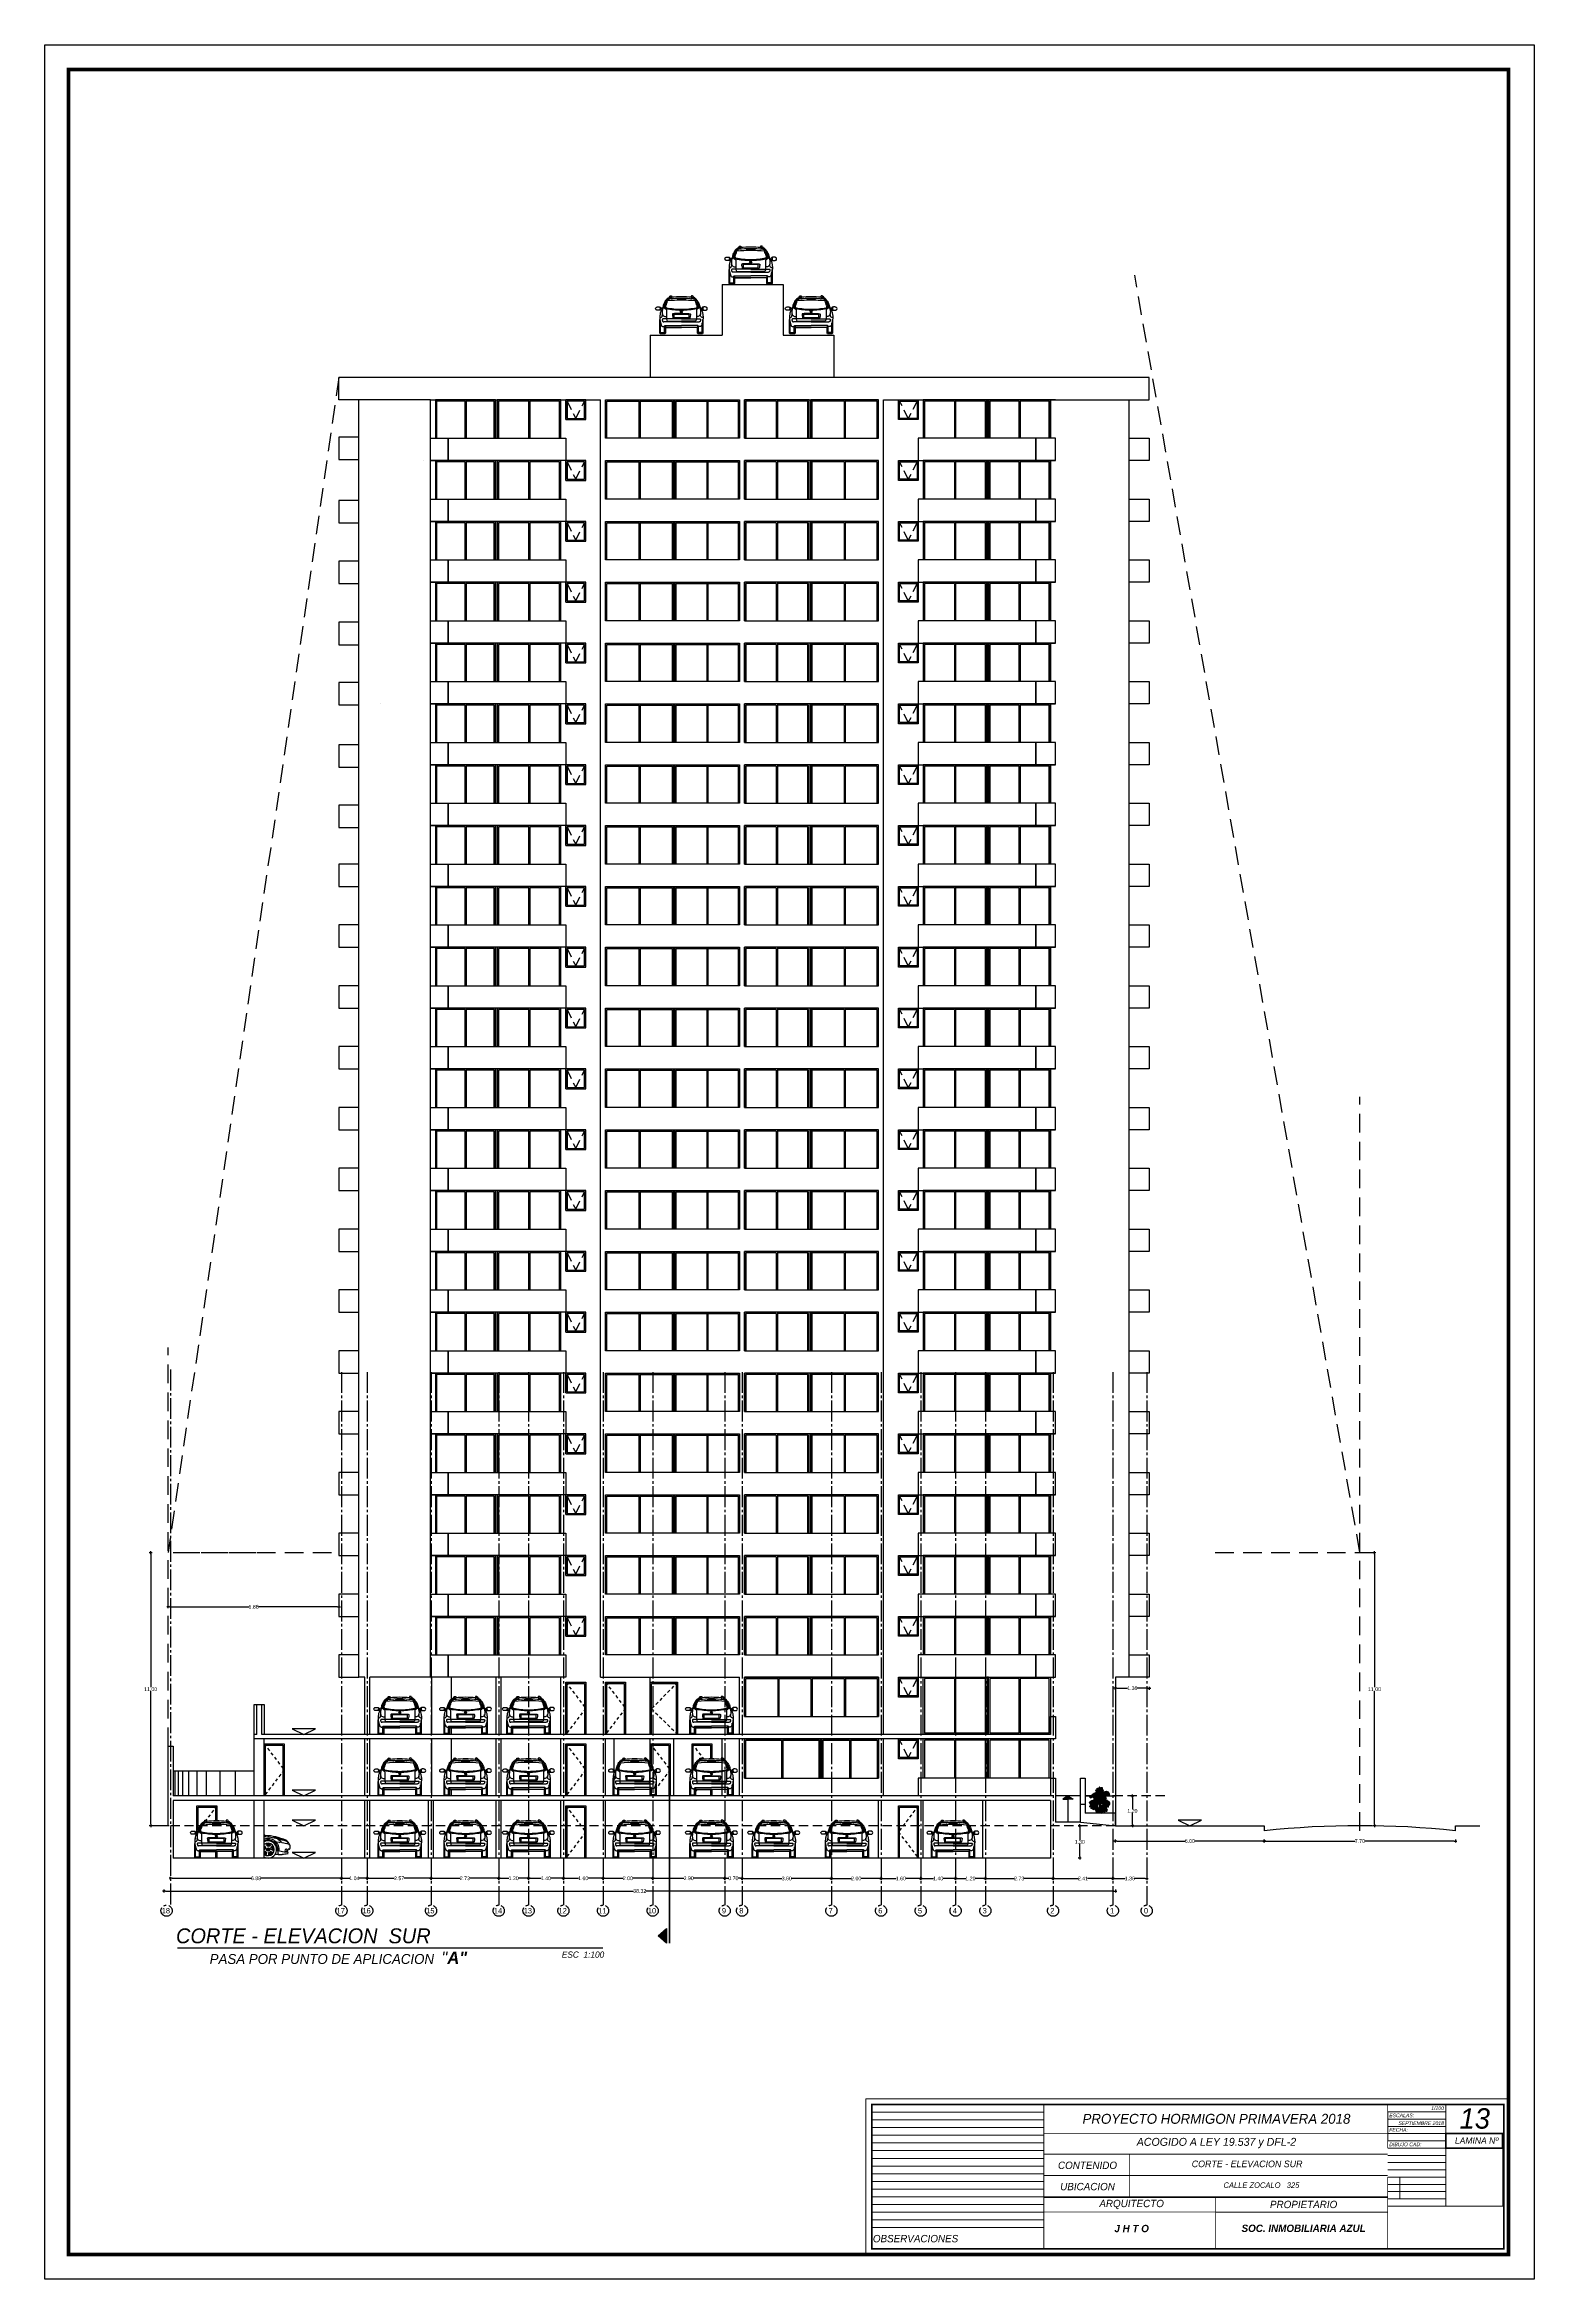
# Model space of a CAD drawing. Header units: millimetres. Extents: x 1217 to 2428, y 234 to 644.
# Drawn here: x 1978.5 to 2038.5, y 357.9 to 447.9 of the extents above; entities that cross this region are included whole.
import ezdxf

# ---------------------------------------------------------------- set-up
doc = ezdxf.new("R2010")
doc.units = ezdxf.units.MM
for name, pattern in [('ACAD_ISO04W100', [30, 24, -3, 0, -3]), ('DASHDOTX2', [0.84, 0.4, -0.2, 0.04, -0.2]), ('HIDDEN', [0.375, 0.25, -0.125]), ('HIDDEN2', [0.1875, 0.125, -0.0625])]:
    doc.linetypes.add(name, pattern=pattern)
doc.layers.get('0').update_dxf_attribs({"lineweight": 5})
for name, color, linetype in [('0.1', 251, 'Continuous'), ('0.2', 2, 'Continuous'), ('0.3', 6, 'Continuous'), ('CORTES', 30, 'Continuous'), ('COTAS', 252, 'Continuous'), ('COTAS INTERIORES', 3, 'Continuous'), ('EJES', 8, 'Continuous'), ('MURO', 5, 'Continuous')]:
    doc.layers.add(name, color=color, linetype=linetype)
doc.styles.add('INTERARQ', font='arial.ttf')
doc.styles.get("Standard").update_dxf_attribs({"font": 'arial.ttf'})
doc.dimstyles.new('ESCALA_1-50', dxfattribs={"dimtxt": 0.15, "dimasz": 0.06, "dimexe": 0.18, "dimexo": 0.0625, "dimgap": 0, "dimtad": 0, "dimtih": 1, "dimtoh": 1, "dimzin": 0, "dimdsep": 46, "dimtxsty": 'INTERARQ', "dimblk": 'DIMTICK', "dimcen": 0, "dimse1": 1, "dimse2": 1, "dimclrd": 256, "dimclre": 1, "dimclrt": 2, "dimadec": 0, "dimazin": 0, "dimtfac": 4.5, "dimtofl": 0, "dimtmove": 2, "dimatfit": 3, "dimldrblk": 'DIMTICK', "dimfxl": 1, "dimtolj": 1, "dimtzin": 0, "dimarcsym": 0})

# ---------------------------------------------------------------- blocks, each defined once
blk = doc.blocks.new('aut7')
at = {"layer": '0.1'}
for p, q in [((383849.11, 7753099.573, 0), (383848.933, 7753099.573, 0)), ((383849.11, 7753099.573, 0), (383848.933, 7753099.573, 0)), ((383849.047, 7753099.599, 0), (383849.116, 7753099.599, 0)), ((383849.103, 7753099.599, 0), (383849.102, 7753099.651, 0)), ((383849.116, 7753099.599, 0), (383849.11, 7753099.573, 0)), ((383849.316, 7753099.566, 0), (383849.316, 7753099.24, 0)), ((383849.373, 7753100.053, 0), (383849.373, 7753099.998, 0)), ((383849.393, 7753100.074, 0), (383849.393, 7753100.006, 0)), ((383849.448, 7753100.131, 0), (383849.412, 7753100.064, 0)), ((383849.448, 7753100.131, 0), (383849.419, 7753100.076, 0)), ((383849.468, 7753100.117, 0), (383849.45, 7753100.035, 0)), ((383849.522, 7753100.126, 0), (383849.511, 7753100.05, 0)), ((383849.522, 7753100.126, 0), (383849.517, 7753100.09, 0)), ((383849.917, 7753100.008, 0), (383849.745, 7753100.008, 0)), ((383849.745, 7753100.008, 0), (383849.745, 7753099.982, 0)), ((383849.745, 7753099.982, 0), (383849.917, 7753099.982, 0)), ((383849.872, 7753099.504, 0), (383849.901, 7753099.558, 0)), ((383849.872, 7753099.504, 0), (383849.901, 7753099.452, 0)), ((383849.872, 7753099.504, 0), (383849.898, 7753099.504, 0)), ((383849.898, 7753099.504, 0), (383849.911, 7753099.53, 0)), ((383849.898, 7753099.504, 0), (383849.912, 7753099.475, 0)), ((383849.901, 7753099.558, 0), (383849.917, 7753099.558, 0)), ((383849.911, 7753099.53, 0), (383849.917, 7753099.53, 0)), ((383849.917, 7753100.008, 0), (383850.089, 7753100.008, 0)), ((383850.089, 7753099.982, 0), (383849.917, 7753099.982, 0)), ((383849.933, 7753099.558, 0), (383849.917, 7753099.558, 0)), ((383849.924, 7753099.53, 0), (383849.917, 7753099.53, 0)), ((383849.936, 7753099.504, 0), (383849.922, 7753099.475, 0)), ((383849.936, 7753099.504, 0), (383849.924, 7753099.53, 0)), ((383849.963, 7753099.504, 0), (383849.933, 7753099.558, 0)), ((383849.963, 7753099.504, 0), (383849.933, 7753099.452, 0)), ((383849.963, 7753099.504, 0), (383849.936, 7753099.504, 0)), ((383850.089, 7753100.008, 0), (383850.089, 7753099.982, 0)), ((383850.313, 7753100.126, 0), (383850.323, 7753100.05, 0)), ((383850.313, 7753100.126, 0), (383850.318, 7753100.09, 0)), ((383850.367, 7753100.117, 0), (383850.384, 7753100.035, 0)), ((383850.386, 7753100.131, 0), (383850.422, 7753100.064, 0)), ((383850.386, 7753100.131, 0), (383850.416, 7753100.076, 0)), ((383850.441, 7753100.074, 0), (383850.441, 7753100.006, 0)), ((383850.461, 7753100.053, 0), (383850.461, 7753099.998, 0)), ((383850.518, 7753099.566, 0), (383850.518, 7753099.24, 0)), ((383850.718, 7753099.599, 0), (383850.724, 7753099.573, 0)), ((383850.788, 7753099.599, 0), (383850.718, 7753099.599, 0)), ((383850.724, 7753099.573, 0), (383850.902, 7753099.573, 0)), ((383850.724, 7753099.573, 0), (383850.902, 7753099.573, 0)), ((383850.731, 7753099.599, 0), (383850.732, 7753099.651, 0)), ((383849.05, 7753098.652, 0), (383849.05, 7753099.201, 0)), ((383849.05, 7753098.702, 0), (383849.067, 7753098.668, 0)), ((383849.067, 7753098.668, 0), (383849.253, 7753098.668, 0)), ((383849.078, 7753098.618, 0), (383849.078, 7753099.068, 0)), ((383849.917, 7753099.219, 0), (383849.174, 7753099.219, 0)), ((383849.917, 7753099.103, 0), (383849.201, 7753099.103, 0)), ((383849.236, 7753098.618, 0), (383849.236, 7753098.936, 0)), ((383849.253, 7753098.668, 0), (383849.268, 7753098.702, 0)), ((383849.254, 7753098.951, 0), (383849.917, 7753098.951, 0)), ((383849.268, 7753098.951, 0), (383849.268, 7753098.652, 0)), ((383849.268, 7753098.877, 0), (383849.917, 7753098.877, 0)), ((383849.417, 7753099.13, 0), (383849.917, 7753099.13, 0)), ((383849.464, 7753099.129, 0), (383849.464, 7753099.103, 0)), ((383849.917, 7753099.245, 0), (383849.616, 7753099.245, 0)), ((383849.917, 7753099.434, 0), (383849.672, 7753099.434, 0)), ((383849.901, 7753099.452, 0), (383849.917, 7753099.452, 0)), ((383849.912, 7753099.475, 0), (383849.917, 7753099.475, 0)), ((383849.922, 7753099.475, 0), (383849.917, 7753099.475, 0)), ((383849.933, 7753099.452, 0), (383849.917, 7753099.452, 0)), ((383849.917, 7753099.434, 0), (383850.162, 7753099.434, 0)), ((383849.917, 7753099.245, 0), (383850.218, 7753099.245, 0)), ((383849.917, 7753099.219, 0), (383850.66, 7753099.219, 0)), ((383850.418, 7753099.13, 0), (383849.917, 7753099.13, 0)), ((383849.917, 7753099.103, 0), (383850.634, 7753099.103, 0)), ((383850.58, 7753098.951, 0), (383849.917, 7753098.951, 0)), ((383850.566, 7753098.877, 0), (383849.917, 7753098.877, 0)), ((383850.37, 7753099.129, 0), (383850.37, 7753099.103, 0)), ((383850.566, 7753098.951, 0), (383850.566, 7753098.652, 0)), ((383850.581, 7753098.668, 0), (383850.566, 7753098.702, 0)), ((383850.767, 7753098.668, 0), (383850.581, 7753098.668, 0)), ((383850.599, 7753098.618, 0), (383850.599, 7753098.936, 0)), ((383850.756, 7753098.618, 0), (383850.756, 7753099.068, 0)), ((383850.784, 7753098.702, 0), (383850.767, 7753098.668, 0)), ((383850.784, 7753098.652, 0), (383850.784, 7753099.201, 0))]:
    blk.add_line(p, q, dxfattribs=at)
at = {"layer": '0.1', "elevation": 0}
blk.add_lwpolyline([(383850.318, 7753100.09, 0.025593), (383849.917, 7753100.11, 0.025593), (383849.517, 7753100.09)], format="xyb", dxfattribs=at)
blk.add_lwpolyline([(383850.784, 7753099.201), (383850.784, 7753098.652), (383850.767, 7753098.618), (383850.581, 7753098.618), (383850.566, 7753098.652), (383850.566, 7753098.877), (383849.917, 7753098.877), (383849.268, 7753098.877), (383849.268, 7753098.652), (383849.253, 7753098.618), (383849.067, 7753098.618), (383849.05, 7753098.652), (383849.05, 7753099.201)], dxfattribs=at)
blk.add_lwpolyline([(383849.608, 7753099.272), (383850.223, 7753099.272), (383850.223, 7753099.403), (383849.608, 7753099.403)], close=True, dxfattribs=at)
at = {"layer": '0.1'}
for centre, radius, start, end in [((383849.997, 7753103.478, 0), 3.904, 259.63438, 268.82742), ((383849.917, 7753102.485, 0), 2.877, 257.88427, 270), ((383849.913, 7753094.328, 0), 5.642, 89.96222, 95.62487), ((383849.906, 7753096.217, 0), 3.828, 89.83853, 97.14182), ((383849.913, 7753096.19, 0), 3.92, 89.93152, 95.79301), ((383849.922, 7753096.19, 0), 3.92, 84.20699, 90.06848), ((383849.928, 7753096.217, 0), 3.828, 82.85818, 90.16147), ((383849.921, 7753094.328, 0), 5.642, 84.37513, 90.03778), ((383849.917, 7753102.485, 0), 2.877, 270, 282.11573), ((383849.837, 7753103.478, 0), 3.904, 271.17258, 280.36562)]:
    blk.add_arc(centre, radius, start, end, dxfattribs=at)
for points in [[(383848.933, 7753099.573, 0), (383848.906, 7753099.582, 0), (383848.885, 7753099.6, 0), (383848.884, 7753099.669, 0), (383848.902, 7753099.686, 0), (383848.93, 7753099.699, 0), (383848.988, 7753099.705, 0), (383849.044, 7753099.698, 0), (383849.082, 7753099.673, 0), (383849.114, 7753099.638, 0)], [(383848.933, 7753099.573, 0), (383848.906, 7753099.582, 0), (383848.885, 7753099.6, 0), (383848.884, 7753099.669, 0), (383848.902, 7753099.686, 0), (383848.93, 7753099.699, 0), (383848.988, 7753099.705, 0), (383849.044, 7753099.698, 0), (383849.082, 7753099.673, 0), (383849.114, 7753099.638, 0)], [(383849.028, 7753099.703, 0), (383849.055, 7753099.665, 0), (383849.051, 7753099.615, 0), (383849.042, 7753099.589, 0), (383849.022, 7753099.573, 0)], [(383849.114, 7753099.573, 0), (383849.081, 7753099.516, 0), (383849.054, 7753099.389, 0), (383849.044, 7753099.248, 0), (383849.064, 7753099.135, 0), (383849.086, 7753099.031, 0), (383849.116, 7753098.947, 0), (383849.15, 7753098.917, 0), (383849.19, 7753098.91, 0), (383849.231, 7753098.932, 0), (383849.254, 7753098.951, 0)], [(383849.261, 7753099.923, 0), (383849.185, 7753099.763, 0), (383849.163, 7753099.68, 0), (383849.148, 7753099.656, 0), (383849.134, 7753099.64, 0), (383849.114, 7753099.638, 0)], [(383849.261, 7753099.923, 0), (383849.185, 7753099.763, 0), (383849.163, 7753099.68, 0), (383849.148, 7753099.656, 0), (383849.134, 7753099.64, 0), (383849.114, 7753099.638, 0)], [(383849.347, 7753100.036, 0), (383849.278, 7753099.95, 0), (383849.202, 7753099.731, 0), (383849.17, 7753099.652, 0), (383849.157, 7753099.623, 0), (383849.146, 7753099.546, 0), (383849.145, 7753099.448, 0), (383849.156, 7753099.392, 0), (383849.187, 7753099.353, 0), (383849.246, 7753099.321, 0), (383849.321, 7753099.32, 0)], [(383849.164, 7753099.642, 0), (383849.185, 7753099.667, 0), (383849.22, 7753099.671, 0), (383849.233, 7753099.67, 0)], [(383849.233, 7753099.67, 0), (383849.233, 7753099.651, 0), (383849.256, 7753099.635, 0), (383849.289, 7753099.616, 0), (383849.306, 7753099.603, 0), (383849.315, 7753099.585, 0), (383849.316, 7753099.566, 0)], [(383849.233, 7753099.67, 0), (383849.245, 7753099.737, 0), (383849.258, 7753099.792, 0), (383849.287, 7753099.873, 0)], [(383849.261, 7753099.923, 0), (383849.308, 7753099.995, 0), (383849.35, 7753100.037, 0), (383849.368, 7753100.046, 0), (383849.382, 7753100.068, 0), (383849.419, 7753100.076, 0)], [(383849.261, 7753099.923, 0), (383849.308, 7753099.995, 0), (383849.35, 7753100.037, 0), (383849.368, 7753100.046, 0), (383849.382, 7753100.068, 0), (383849.419, 7753100.076, 0)], [(383849.313, 7753099.672, 0), (383849.295, 7753099.676, 0), (383849.289, 7753099.705, 0), (383849.287, 7753099.726, 0), (383849.293, 7753099.755, 0), (383849.36, 7753099.943, 0)], [(383849.511, 7753100.05, 0), (383849.503, 7753100.042, 0), (383849.479, 7753100.037, 0), (383849.422, 7753100.036, 0), (383849.411, 7753100.04, 0), (383849.408, 7753100.053, 0), (383849.412, 7753100.064, 0)], [(383849.448, 7753100.131, 0), (383849.457, 7753100.139, 0), (383849.467, 7753100.144, 0), (383849.512, 7753100.144, 0), (383849.522, 7753100.137, 0), (383849.522, 7753100.126, 0)], [(383849.448, 7753100.131, 0), (383849.457, 7753100.139, 0), (383849.467, 7753100.144, 0), (383849.512, 7753100.144, 0), (383849.522, 7753100.137, 0), (383849.522, 7753100.126, 0)], [(383850.386, 7753100.131, 0), (383850.377, 7753100.139, 0), (383850.367, 7753100.144, 0), (383850.322, 7753100.144, 0), (383850.312, 7753100.137, 0), (383850.313, 7753100.126, 0)], [(383850.386, 7753100.131, 0), (383850.377, 7753100.139, 0), (383850.367, 7753100.144, 0), (383850.322, 7753100.144, 0), (383850.312, 7753100.137, 0), (383850.313, 7753100.126, 0)], [(383850.323, 7753100.05, 0), (383850.331, 7753100.042, 0), (383850.355, 7753100.037, 0), (383850.413, 7753100.036, 0), (383850.423, 7753100.04, 0), (383850.426, 7753100.053, 0), (383850.422, 7753100.064, 0)], [(383850.574, 7753099.923, 0), (383850.527, 7753099.995, 0), (383850.484, 7753100.037, 0), (383850.466, 7753100.046, 0), (383850.453, 7753100.068, 0), (383850.416, 7753100.076, 0)], [(383850.574, 7753099.923, 0), (383850.527, 7753099.995, 0), (383850.484, 7753100.037, 0), (383850.466, 7753100.046, 0), (383850.453, 7753100.068, 0), (383850.416, 7753100.076, 0)], [(383850.521, 7753099.672, 0), (383850.539, 7753099.676, 0), (383850.545, 7753099.705, 0), (383850.548, 7753099.726, 0), (383850.541, 7753099.755, 0), (383850.474, 7753099.943, 0)], [(383850.488, 7753100.036, 0), (383850.556, 7753099.95, 0), (383850.633, 7753099.731, 0), (383850.664, 7753099.652, 0), (383850.677, 7753099.623, 0), (383850.689, 7753099.546, 0), (383850.69, 7753099.448, 0), (383850.678, 7753099.392, 0), (383850.648, 7753099.353, 0), (383850.588, 7753099.321, 0), (383850.514, 7753099.32, 0)], [(383850.601, 7753099.67, 0), (383850.601, 7753099.651, 0), (383850.579, 7753099.635, 0), (383850.546, 7753099.616, 0), (383850.528, 7753099.603, 0), (383850.52, 7753099.585, 0), (383850.518, 7753099.566, 0)], [(383850.601, 7753099.67, 0), (383850.59, 7753099.737, 0), (383850.577, 7753099.792, 0), (383850.548, 7753099.873, 0)], [(383850.574, 7753099.923, 0), (383850.649, 7753099.763, 0), (383850.671, 7753099.68, 0), (383850.686, 7753099.656, 0), (383850.701, 7753099.64, 0), (383850.721, 7753099.638, 0)], [(383850.574, 7753099.923, 0), (383850.649, 7753099.763, 0), (383850.671, 7753099.68, 0), (383850.686, 7753099.656, 0), (383850.701, 7753099.64, 0), (383850.721, 7753099.638, 0)], [(383850.721, 7753099.573, 0), (383850.753, 7753099.516, 0), (383850.78, 7753099.389, 0), (383850.79, 7753099.248, 0), (383850.77, 7753099.135, 0), (383850.748, 7753099.031, 0), (383850.718, 7753098.947, 0), (383850.684, 7753098.917, 0), (383850.644, 7753098.91, 0), (383850.604, 7753098.932, 0), (383850.58, 7753098.951, 0)], [(383850.67, 7753099.642, 0), (383850.65, 7753099.667, 0), (383850.614, 7753099.671, 0), (383850.601, 7753099.67, 0)], [(383850.902, 7753099.573, 0), (383850.928, 7753099.582, 0), (383850.949, 7753099.6, 0), (383850.95, 7753099.669, 0), (383850.932, 7753099.686, 0), (383850.904, 7753099.699, 0), (383850.846, 7753099.705, 0), (383850.79, 7753099.698, 0), (383850.753, 7753099.673, 0), (383850.721, 7753099.638, 0)], [(383850.902, 7753099.573, 0), (383850.928, 7753099.582, 0), (383850.949, 7753099.6, 0), (383850.95, 7753099.669, 0), (383850.932, 7753099.686, 0), (383850.904, 7753099.699, 0), (383850.846, 7753099.705, 0), (383850.79, 7753099.698, 0), (383850.753, 7753099.673, 0), (383850.721, 7753099.638, 0)], [(383850.807, 7753099.703, 0), (383850.779, 7753099.665, 0), (383850.784, 7753099.615, 0), (383850.792, 7753099.589, 0), (383850.813, 7753099.573, 0)], [(383849.043, 7753099.272, 0), (383849.089, 7753099.28, 0), (383849.124, 7753099.307, 0), (383849.143, 7753099.34, 0), (383849.148, 7753099.42, 0)], [(383849.316, 7753099.24, 0), (383849.325, 7753099.178, 0), (383849.334, 7753099.152, 0), (383849.417, 7753099.13, 0)], [(383849.672, 7753099.434, 0), (383849.602, 7753099.431, 0), (383849.572, 7753099.426, 0), (383849.555, 7753099.416, 0), (383849.552, 7753099.385, 0), (383849.568, 7753099.289, 0), (383849.584, 7753099.248, 0), (383849.616, 7753099.245, 0)], [(383850.162, 7753099.434, 0), (383850.233, 7753099.431, 0), (383850.262, 7753099.426, 0), (383850.28, 7753099.416, 0), (383850.283, 7753099.385, 0), (383850.266, 7753099.289, 0), (383850.25, 7753099.248, 0), (383850.218, 7753099.245, 0)], [(383850.518, 7753099.24, 0), (383850.509, 7753099.178, 0), (383850.5, 7753099.152, 0), (383850.418, 7753099.13, 0)], [(383850.791, 7753099.272, 0), (383850.746, 7753099.28, 0), (383850.711, 7753099.307, 0), (383850.691, 7753099.34, 0), (383850.686, 7753099.42, 0)]]:
    blk.add_spline(points, degree=3, dxfattribs=at)
for points, knots in [([(383849.11, 7753099.573, 0), (383849.1, 7753099.555, 0), (383849.067, 7753099.498, 0), (383849.055, 7753099.385, 0), (383849.039, 7753099.279, 0), (383849.047, 7753099.217, 0), (383849.05, 7753099.201, 0)], [0, 0, 0, 0, 0.0640653, 0.1944288, 0.3357799, 0.3826424, 0.3826424, 0.3826424, 0.3826424]), ([(383849.295, 7753099.638, 0), (383849.28, 7753099.64, 0), (383849.262, 7753099.671, 0), (383849.258, 7753099.724, 0), (383849.265, 7753099.777, 0), (383849.275, 7753099.847, 0), (383849.302, 7753099.916, 0), (383849.343, 7753099.99, 0), (383849.397, 7753100.008, 0), (383849.425, 7753100.014, 0), (383849.431, 7753100.015, 0)], [0, 0, 0, 0, 0.042606, 0.0923859, 0.1523141, 0.2073811, 0.3022424, 0.3770388, 0.4476693, 0.463704, 0.463704, 0.463704, 0.463704]), ([(383850.54, 7753099.638, 0), (383850.555, 7753099.64, 0), (383850.572, 7753099.671, 0), (383850.577, 7753099.724, 0), (383850.57, 7753099.777, 0), (383850.559, 7753099.847, 0), (383850.532, 7753099.916, 0), (383850.491, 7753099.99, 0), (383850.438, 7753100.008, 0), (383850.409, 7753100.014, 0), (383850.404, 7753100.015, 0)], [0, 0, 0, 0, 0.042606, 0.0923859, 0.1523141, 0.2073811, 0.3022424, 0.3770388, 0.4476693, 0.463704, 0.463704, 0.463704, 0.463704]), ([(383850.724, 7753099.573, 0), (383850.735, 7753099.555, 0), (383850.767, 7753099.498, 0), (383850.78, 7753099.385, 0), (383850.796, 7753099.279, 0), (383850.787, 7753099.217, 0), (383850.784, 7753099.201, 0)], [0, 0, 0, 0, 0.0640653, 0.1944288, 0.3357799, 0.3826424, 0.3826424, 0.3826424, 0.3826424]), ([(383849.174, 7753099.219, 0), (383849.169, 7753099.219, 0), (383849.159, 7753099.215, 0), (383849.145, 7753099.2, 0), (383849.145, 7753099.172, 0), (383849.151, 7753099.145, 0), (383849.161, 7753099.12, 0), (383849.179, 7753099.105, 0), (383849.194, 7753099.103, 0), (383849.201, 7753099.103, 0)], [0.0148251, 0.0148251, 0.0148251, 0.0148251, 0.0299472, 0.0453318, 0.0747039, 0.1069598, 0.1304417, 0.1528701, 0.1738631, 0.1738631, 0.1738631, 0.1738631]), ([(383850.66, 7753099.219, 0), (383850.665, 7753099.219, 0), (383850.675, 7753099.215, 0), (383850.689, 7753099.2, 0), (383850.689, 7753099.172, 0), (383850.684, 7753099.145, 0), (383850.673, 7753099.12, 0), (383850.655, 7753099.105, 0), (383850.641, 7753099.103, 0), (383850.634, 7753099.103, 0)], [0.0148251, 0.0148251, 0.0148251, 0.0148251, 0.0299472, 0.0453318, 0.0747039, 0.1069598, 0.1304417, 0.1528701, 0.1738631, 0.1738631, 0.1738631, 0.1738631])]:
    blk.add_open_spline(points, degree=3, knots=knots, dxfattribs=at)
blk = doc.blocks.new('DIMTICK')
at = {"color": 1}
for p, q in [((-1, 0), (1, 0)), ((0, 1), (0, -1))]:
    blk.add_line(p, q, dxfattribs=at)
at = {"color": 3, "const_width": 0.141}
blk.add_lwpolyline([(0.7, 0.7), (-0.7, -0.7)], dxfattribs=at)
blk = doc.blocks.new('*D1723')
at = {"layer": 'COTAS', "lineweight": -2, "ltscale": 3, "transparency": 16777216}
for p, q in [((1983.658, 374.053), (1986.843, 374.053)), ((1990.418, 374.053), (1987.233, 374.053))]:
    blk.add_line(p, q, dxfattribs=at)
at = {"layer": 'DEFPOINTS', "color": 0, "ltscale": 3, "transparency": 16777216}
for p in [(1983.598, 373.885, 0), (1990.478, 374.053), (1990.478, 373.885, 0)]:
    blk.add_point(p, dxfattribs=at)
at = {"layer": 'COTAS', "lineweight": -2, "ltscale": 3, "transparency": 16777216, "xscale": 0.06, "yscale": 0.06, "zscale": 0.06, "rotation": 180}
blk.add_blockref('DIMTICK', (1983.598, 374.053), dxfattribs=at)
at = {"layer": 'COTAS', "lineweight": -2, "ltscale": 3, "transparency": 16777216, "xscale": 0.06, "yscale": 0.06, "zscale": 0.06}
blk.add_blockref('DIMTICK', (1990.478, 374.053), dxfattribs=at)
at = {"layer": 'COTAS', "color": 2, "ltscale": 3, "transparency": 16777216, "insert": (1987.038, 374.053), "char_height": 0.15, "attachment_point": 5, "style": 'INTERARQ'}
blk.add_mtext('\\A1;6.88', dxfattribs=at)
blk = doc.blocks.new('*D1724')
at = {"layer": '0.1', "lineweight": -2, "ltscale": 3, "transparency": 16777216}
for p, q in [((1990.538, 374.053), (1990.809, 374.053)), ((1991.456, 374.053), (1991.184, 374.053))]:
    blk.add_line(p, q, dxfattribs=at)
at = {"layer": 'DEFPOINTS', "color": 0, "ltscale": 3, "transparency": 16777216}
for p in [(1991.516, 374.991), (1990.478, 373.881, 0), (1991.516, 374.053)]:
    blk.add_point(p, dxfattribs=at)
at = {"layer": '0.1', "lineweight": -2, "ltscale": 3, "transparency": 16777216, "xscale": 0.06, "yscale": 0.06, "zscale": 0.06, "rotation": 180}
blk.add_blockref('DIMTICK', (1990.478, 374.053), dxfattribs=at)
at = {"layer": '0.1', "lineweight": -2, "ltscale": 3, "transparency": 16777216, "xscale": 0.06, "yscale": 0.06, "zscale": 0.06}
blk.add_blockref('DIMTICK', (1991.516, 374.053), dxfattribs=at)
at = {"layer": '0.1', "color": 2, "ltscale": 3, "transparency": 16777216, "insert": (1990.997, 374.053), "char_height": 0.15, "attachment_point": 5, "style": 'INTERARQ'}
blk.add_mtext('\\A1;1.04', dxfattribs=at)
blk = doc.blocks.new('*D1658')
at = {"layer": '0.1', "lineweight": -2, "ltscale": 3, "transparency": 16777216}
for p, q in [((1991.576, 374.053), (1992.605, 374.053)), ((1994.026, 374.053), (1992.997, 374.053))]:
    blk.add_line(p, q, dxfattribs=at)
at = {"layer": 'DEFPOINTS', "color": 0, "ltscale": 3, "transparency": 16777216}
for p in [(1991.516, 374.991), (1994.086, 374.991), (1994.086, 374.053)]:
    blk.add_point(p, dxfattribs=at)
at = {"layer": '0.1', "lineweight": -2, "ltscale": 3, "transparency": 16777216, "xscale": 0.06, "yscale": 0.06, "zscale": 0.06, "rotation": 180}
blk.add_blockref('DIMTICK', (1991.516, 374.053), dxfattribs=at)
at = {"layer": '0.1', "lineweight": -2, "ltscale": 3, "transparency": 16777216, "xscale": 0.06, "yscale": 0.06, "zscale": 0.06}
blk.add_blockref('DIMTICK', (1994.086, 374.053), dxfattribs=at)
at = {"layer": '0.1', "color": 2, "ltscale": 3, "transparency": 16777216, "insert": (1992.801, 374.053), "char_height": 0.15, "attachment_point": 5, "style": 'INTERARQ'}
blk.add_mtext('\\A1;2.57', dxfattribs=at)
blk = doc.blocks.new('*D1659')
at = {"layer": '0.1', "lineweight": -2, "ltscale": 3, "transparency": 16777216}
for p, q in [((1994.146, 374.053), (1995.253, 374.053)), ((1996.753, 374.053), (1995.645, 374.053))]:
    blk.add_line(p, q, dxfattribs=at)
at = {"layer": 'DEFPOINTS', "color": 0, "ltscale": 3, "transparency": 16777216}
for p in [(1994.086, 374.991), (1996.813, 374.991), (1996.813, 374.053)]:
    blk.add_point(p, dxfattribs=at)
at = {"layer": '0.1', "lineweight": -2, "ltscale": 3, "transparency": 16777216, "xscale": 0.06, "yscale": 0.06, "zscale": 0.06, "rotation": 180}
blk.add_blockref('DIMTICK', (1994.086, 374.053), dxfattribs=at)
at = {"layer": '0.1', "lineweight": -2, "ltscale": 3, "transparency": 16777216, "xscale": 0.06, "yscale": 0.06, "zscale": 0.06}
blk.add_blockref('DIMTICK', (1996.813, 374.053), dxfattribs=at)
at = {"layer": '0.1', "color": 2, "ltscale": 3, "transparency": 16777216, "insert": (1995.449, 374.053), "char_height": 0.15, "attachment_point": 5, "style": 'INTERARQ'}
blk.add_mtext('\\A1;2.73', dxfattribs=at)
blk = doc.blocks.new('*D1660')
at = {"layer": '0.1', "lineweight": -2, "ltscale": 3, "transparency": 16777216}
for p, q in [((1996.873, 374.053), (1997.225, 374.053)), ((1997.953, 374.053), (1997.6, 374.053))]:
    blk.add_line(p, q, dxfattribs=at)
at = {"layer": 'DEFPOINTS', "color": 0, "ltscale": 3, "transparency": 16777216}
for p in [(1996.813, 374.991), (1998.013, 374.991), (1998.013, 374.053)]:
    blk.add_point(p, dxfattribs=at)
at = {"layer": '0.1', "lineweight": -2, "ltscale": 3, "transparency": 16777216, "xscale": 0.06, "yscale": 0.06, "zscale": 0.06, "rotation": 180}
blk.add_blockref('DIMTICK', (1996.813, 374.053), dxfattribs=at)
at = {"layer": '0.1', "lineweight": -2, "ltscale": 3, "transparency": 16777216, "xscale": 0.06, "yscale": 0.06, "zscale": 0.06}
blk.add_blockref('DIMTICK', (1998.013, 374.053), dxfattribs=at)
at = {"layer": '0.1', "color": 2, "ltscale": 3, "transparency": 16777216, "insert": (1997.413, 374.053), "char_height": 0.15, "attachment_point": 5, "style": 'INTERARQ'}
blk.add_mtext('\\A1;1.20', dxfattribs=at)
blk = doc.blocks.new('*D1661')
at = {"layer": '0.1', "lineweight": -2, "ltscale": 3, "transparency": 16777216}
for p, q in [((1998.073, 374.053), (1998.527, 374.053)), ((1999.356, 374.053), (1998.902, 374.053))]:
    blk.add_line(p, q, dxfattribs=at)
at = {"layer": 'DEFPOINTS', "color": 0, "ltscale": 3, "transparency": 16777216}
for p in [(1998.013, 374.991), (1999.416, 374.991), (1999.416, 374.053)]:
    blk.add_point(p, dxfattribs=at)
at = {"layer": '0.1', "lineweight": -2, "ltscale": 3, "transparency": 16777216, "xscale": 0.06, "yscale": 0.06, "zscale": 0.06, "rotation": 180}
blk.add_blockref('DIMTICK', (1998.013, 374.053), dxfattribs=at)
at = {"layer": '0.1', "lineweight": -2, "ltscale": 3, "transparency": 16777216, "xscale": 0.06, "yscale": 0.06, "zscale": 0.06}
blk.add_blockref('DIMTICK', (1999.416, 374.053), dxfattribs=at)
at = {"layer": '0.1', "color": 2, "ltscale": 3, "transparency": 16777216, "insert": (1998.714, 374.053), "char_height": 0.15, "attachment_point": 5, "style": 'INTERARQ'}
blk.add_mtext('\\A1;1.40', dxfattribs=at)
blk = doc.blocks.new('*D1662')
at = {"layer": '0.1', "lineweight": -2, "ltscale": 3, "transparency": 16777216}
for p, q in [((1999.476, 374.053), (2000.028, 374.053)), ((2000.955, 374.053), (2000.403, 374.053))]:
    blk.add_line(p, q, dxfattribs=at)
at = {"layer": 'DEFPOINTS', "color": 0, "ltscale": 3, "transparency": 16777216}
for p in [(1999.416, 374.991), (2001.015, 374.991), (2001.015, 374.053)]:
    blk.add_point(p, dxfattribs=at)
at = {"layer": '0.1', "lineweight": -2, "ltscale": 3, "transparency": 16777216, "xscale": 0.06, "yscale": 0.06, "zscale": 0.06, "rotation": 180}
blk.add_blockref('DIMTICK', (1999.416, 374.053), dxfattribs=at)
at = {"layer": '0.1', "lineweight": -2, "ltscale": 3, "transparency": 16777216, "xscale": 0.06, "yscale": 0.06, "zscale": 0.06}
blk.add_blockref('DIMTICK', (2001.015, 374.053), dxfattribs=at)
at = {"layer": '0.1', "color": 2, "ltscale": 3, "transparency": 16777216, "insert": (2000.216, 374.053), "char_height": 0.15, "attachment_point": 5, "style": 'INTERARQ'}
blk.add_mtext('\\A1;1.60', dxfattribs=at)
blk = doc.blocks.new('*D1663')
at = {"layer": '0.1', "lineweight": -2, "ltscale": 3, "transparency": 16777216}
for p, q in [((2001.075, 374.053), (2001.818, 374.053)), ((2002.953, 374.053), (2002.21, 374.053))]:
    blk.add_line(p, q, dxfattribs=at)
at = {"layer": 'DEFPOINTS', "color": 0, "ltscale": 3, "transparency": 16777216}
for p in [(2001.015, 375.744), (2003.013, 374.781, 0), (2003.013, 374.053)]:
    blk.add_point(p, dxfattribs=at)
at = {"layer": '0.1', "lineweight": -2, "ltscale": 3, "transparency": 16777216, "xscale": 0.06, "yscale": 0.06, "zscale": 0.06, "rotation": 180}
blk.add_blockref('DIMTICK', (2001.015, 374.053), dxfattribs=at)
at = {"layer": '0.1', "lineweight": -2, "ltscale": 3, "transparency": 16777216, "xscale": 0.06, "yscale": 0.06, "zscale": 0.06}
blk.add_blockref('DIMTICK', (2003.013, 374.053), dxfattribs=at)
at = {"layer": '0.1', "color": 2, "ltscale": 3, "transparency": 16777216, "insert": (2002.014, 374.053), "char_height": 0.15, "attachment_point": 5, "style": 'INTERARQ'}
blk.add_mtext('\\A1;2.00', dxfattribs=at)
blk = doc.blocks.new('*D1664')
at = {"layer": '0.1', "lineweight": -2, "ltscale": 3, "transparency": 16777216}
for p, q in [((2003.073, 374.053), (2004.267, 374.053)), ((2005.853, 374.053), (2004.659, 374.053))]:
    blk.add_line(p, q, dxfattribs=at)
at = {"layer": 'DEFPOINTS', "color": 0, "ltscale": 3, "transparency": 16777216}
for p in [(2003.013, 374.706, 0), (2005.913, 374.602, 0), (2005.913, 374.053)]:
    blk.add_point(p, dxfattribs=at)
at = {"layer": '0.1', "lineweight": -2, "ltscale": 3, "transparency": 16777216, "xscale": 0.06, "yscale": 0.06, "zscale": 0.06, "rotation": 180}
blk.add_blockref('DIMTICK', (2003.013, 374.053), dxfattribs=at)
at = {"layer": '0.1', "lineweight": -2, "ltscale": 3, "transparency": 16777216, "xscale": 0.06, "yscale": 0.06, "zscale": 0.06}
blk.add_blockref('DIMTICK', (2005.913, 374.053), dxfattribs=at)
at = {"layer": '0.1', "color": 2, "ltscale": 3, "transparency": 16777216, "insert": (2004.463, 374.053), "char_height": 0.15, "attachment_point": 5, "style": 'INTERARQ'}
blk.add_mtext('\\A1;2.90', dxfattribs=at)
blk = doc.blocks.new('*D1665')
at = {"layer": '0.1', "lineweight": -2, "ltscale": 3, "transparency": 16777216}
for p, q in [((2005.973, 374.053), (2006.068, 374.053)), ((2006.553, 374.053), (2006.458, 374.053))]:
    blk.add_line(p, q, dxfattribs=at)
at = {"layer": 'DEFPOINTS', "color": 0, "ltscale": 3, "transparency": 16777216}
for p in [(2005.913, 374.602, 0), (2006.613, 374.61, 0), (2006.613, 374.053)]:
    blk.add_point(p, dxfattribs=at)
at = {"layer": '0.1', "lineweight": -2, "ltscale": 3, "transparency": 16777216, "xscale": 0.06, "yscale": 0.06, "zscale": 0.06, "rotation": 180}
blk.add_blockref('DIMTICK', (2005.913, 374.053), dxfattribs=at)
at = {"layer": '0.1', "lineweight": -2, "ltscale": 3, "transparency": 16777216, "xscale": 0.06, "yscale": 0.06, "zscale": 0.06}
blk.add_blockref('DIMTICK', (2006.613, 374.053), dxfattribs=at)
at = {"layer": '0.1', "color": 2, "ltscale": 3, "transparency": 16777216, "insert": (2006.263, 374.053), "char_height": 0.15, "attachment_point": 5, "style": 'INTERARQ'}
blk.add_mtext('\\A1;0.70', dxfattribs=at)
blk = doc.blocks.new('*D1666')
at = {"layer": '0.1', "lineweight": -2, "ltscale": 3, "transparency": 16777216}
for p, q in [((2006.673, 374.047), (2008.218, 374.047)), ((2010.153, 374.047), (2008.607, 374.047))]:
    blk.add_line(p, q, dxfattribs=at)
at = {"layer": 'DEFPOINTS', "color": 0, "ltscale": 3, "transparency": 16777216}
for p in [(2006.613, 374.61, 0), (2010.213, 374.628, 0), (2010.213, 374.047)]:
    blk.add_point(p, dxfattribs=at)
at = {"layer": '0.1', "lineweight": -2, "ltscale": 3, "transparency": 16777216, "xscale": 0.06, "yscale": 0.06, "zscale": 0.06, "rotation": 180}
blk.add_blockref('DIMTICK', (2006.613, 374.047), dxfattribs=at)
at = {"layer": '0.1', "lineweight": -2, "ltscale": 3, "transparency": 16777216, "xscale": 0.06, "yscale": 0.06, "zscale": 0.06}
blk.add_blockref('DIMTICK', (2010.213, 374.047), dxfattribs=at)
at = {"layer": '0.1', "color": 2, "ltscale": 3, "transparency": 16777216, "insert": (2008.413, 374.047), "char_height": 0.15, "attachment_point": 5, "style": 'INTERARQ'}
blk.add_mtext('\\A1;3.60', dxfattribs=at)
blk = doc.blocks.new('*D1667')
at = {"layer": '0.1', "lineweight": -2, "ltscale": 3, "transparency": 16777216}
for p, q in [((2010.273, 374.047), (2011.016, 374.047)), ((2012.151, 374.047), (2011.408, 374.047))]:
    blk.add_line(p, q, dxfattribs=at)
at = {"layer": 'DEFPOINTS', "color": 0, "ltscale": 3, "transparency": 16777216}
for p in [(2010.213, 374.597, 0), (2012.211, 374.536, 0), (2012.211, 374.047)]:
    blk.add_point(p, dxfattribs=at)
at = {"layer": '0.1', "lineweight": -2, "ltscale": 3, "transparency": 16777216, "xscale": 0.06, "yscale": 0.06, "zscale": 0.06, "rotation": 180}
blk.add_blockref('DIMTICK', (2010.213, 374.047), dxfattribs=at)
at = {"layer": '0.1', "lineweight": -2, "ltscale": 3, "transparency": 16777216, "xscale": 0.06, "yscale": 0.06, "zscale": 0.06}
blk.add_blockref('DIMTICK', (2012.211, 374.047), dxfattribs=at)
at = {"layer": '0.1', "color": 2, "ltscale": 3, "transparency": 16777216, "insert": (2011.212, 374.047), "char_height": 0.15, "attachment_point": 5, "style": 'INTERARQ'}
blk.add_mtext('\\A1;2.00', dxfattribs=at)
blk = doc.blocks.new('*D1668')
at = {"layer": '0.1', "lineweight": -2, "ltscale": 3, "transparency": 16777216}
for p, q in [((2012.271, 374.047), (2012.823, 374.047)), ((2013.75, 374.047), (2013.198, 374.047))]:
    blk.add_line(p, q, dxfattribs=at)
at = {"layer": 'DEFPOINTS', "color": 0, "ltscale": 3, "transparency": 16777216}
for p in [(2012.211, 374.536, 0), (2013.81, 374.623, 0), (2013.81, 374.047)]:
    blk.add_point(p, dxfattribs=at)
at = {"layer": '0.1', "lineweight": -2, "ltscale": 3, "transparency": 16777216, "xscale": 0.06, "yscale": 0.06, "zscale": 0.06, "rotation": 180}
blk.add_blockref('DIMTICK', (2012.211, 374.047), dxfattribs=at)
at = {"layer": '0.1', "lineweight": -2, "ltscale": 3, "transparency": 16777216, "xscale": 0.06, "yscale": 0.06, "zscale": 0.06}
blk.add_blockref('DIMTICK', (2013.81, 374.047), dxfattribs=at)
at = {"layer": '0.1', "color": 2, "ltscale": 3, "transparency": 16777216, "insert": (2013.01, 374.047), "char_height": 0.15, "attachment_point": 5, "style": 'INTERARQ'}
blk.add_mtext('\\A1;1.60', dxfattribs=at)
blk = doc.blocks.new('*D1669')
at = {"layer": '0.1', "lineweight": -2, "ltscale": 3, "transparency": 16777216}
for p, q in [((2013.87, 374.047), (2014.324, 374.047)), ((2015.153, 374.047), (2014.699, 374.047))]:
    blk.add_line(p, q, dxfattribs=at)
at = {"layer": 'DEFPOINTS', "color": 0, "ltscale": 3, "transparency": 16777216}
for p in [(2013.81, 374.728, 0), (2015.213, 374.711, 0), (2015.213, 374.047)]:
    blk.add_point(p, dxfattribs=at)
at = {"layer": '0.1', "lineweight": -2, "ltscale": 3, "transparency": 16777216, "xscale": 0.06, "yscale": 0.06, "zscale": 0.06, "rotation": 180}
blk.add_blockref('DIMTICK', (2013.81, 374.047), dxfattribs=at)
at = {"layer": '0.1', "lineweight": -2, "ltscale": 3, "transparency": 16777216, "xscale": 0.06, "yscale": 0.06, "zscale": 0.06}
blk.add_blockref('DIMTICK', (2015.213, 374.047), dxfattribs=at)
at = {"layer": '0.1', "color": 2, "ltscale": 3, "transparency": 16777216, "insert": (2014.512, 374.047), "char_height": 0.15, "attachment_point": 5, "style": 'INTERARQ'}
blk.add_mtext('\\A1;1.40', dxfattribs=at)
blk = doc.blocks.new('*D1670')
at = {"layer": '0.1', "lineweight": -2, "ltscale": 3, "transparency": 16777216}
for p, q in [((2015.273, 374.047), (2015.626, 374.047)), ((2016.353, 374.047), (2016.001, 374.047))]:
    blk.add_line(p, q, dxfattribs=at)
at = {"layer": 'DEFPOINTS', "color": 0, "ltscale": 3, "transparency": 16777216}
for p in [(2015.213, 374.711, 0), (2016.413, 374.668, 0), (2016.413, 374.047)]:
    blk.add_point(p, dxfattribs=at)
at = {"layer": '0.1', "lineweight": -2, "ltscale": 3, "transparency": 16777216, "xscale": 0.06, "yscale": 0.06, "zscale": 0.06, "rotation": 180}
blk.add_blockref('DIMTICK', (2015.213, 374.047), dxfattribs=at)
at = {"layer": '0.1', "lineweight": -2, "ltscale": 3, "transparency": 16777216, "xscale": 0.06, "yscale": 0.06, "zscale": 0.06}
blk.add_blockref('DIMTICK', (2016.413, 374.047), dxfattribs=at)
at = {"layer": '0.1', "color": 2, "ltscale": 3, "transparency": 16777216, "insert": (2015.813, 374.047), "char_height": 0.15, "attachment_point": 5, "style": 'INTERARQ'}
blk.add_mtext('\\A1;1.20', dxfattribs=at)
blk = doc.blocks.new('*D1671')
at = {"layer": '0.1', "lineweight": -2, "ltscale": 3, "transparency": 16777216}
for p, q in [((2016.473, 374.047), (2017.581, 374.047)), ((2019.08, 374.047), (2017.973, 374.047))]:
    blk.add_line(p, q, dxfattribs=at)
at = {"layer": 'DEFPOINTS', "color": 0, "ltscale": 3, "transparency": 16777216}
for p in [(2016.413, 374.668, 0), (2019.14, 374.644, 0), (2019.14, 374.047)]:
    blk.add_point(p, dxfattribs=at)
at = {"layer": '0.1', "lineweight": -2, "ltscale": 3, "transparency": 16777216, "xscale": 0.06, "yscale": 0.06, "zscale": 0.06, "rotation": 180}
blk.add_blockref('DIMTICK', (2016.413, 374.047), dxfattribs=at)
at = {"layer": '0.1', "lineweight": -2, "ltscale": 3, "transparency": 16777216, "xscale": 0.06, "yscale": 0.06, "zscale": 0.06}
blk.add_blockref('DIMTICK', (2019.14, 374.047), dxfattribs=at)
at = {"layer": '0.1', "color": 2, "ltscale": 3, "transparency": 16777216, "insert": (2017.777, 374.047), "char_height": 0.15, "attachment_point": 5, "style": 'INTERARQ'}
blk.add_mtext('\\A1;2.73', dxfattribs=at)
blk = doc.blocks.new('*D1672')
at = {"layer": '0.1', "lineweight": -2, "ltscale": 3, "transparency": 16777216}
for p, q in [((2019.2, 374.047), (2020.163, 374.047)), ((2021.49, 374.047), (2020.527, 374.047))]:
    blk.add_line(p, q, dxfattribs=at)
at = {"layer": 'DEFPOINTS', "color": 0, "ltscale": 3, "transparency": 16777216}
for p in [(2021.55, 375.356, 0), (2019.14, 374.644, 0), (2021.55, 374.047)]:
    blk.add_point(p, dxfattribs=at)
at = {"layer": '0.1', "lineweight": -2, "ltscale": 3, "transparency": 16777216, "xscale": 0.06, "yscale": 0.06, "zscale": 0.06, "rotation": 180}
blk.add_blockref('DIMTICK', (2019.14, 374.047), dxfattribs=at)
at = {"layer": '0.1', "lineweight": -2, "ltscale": 3, "transparency": 16777216, "xscale": 0.06, "yscale": 0.06, "zscale": 0.06}
blk.add_blockref('DIMTICK', (2021.55, 374.047), dxfattribs=at)
at = {"layer": '0.1', "color": 2, "ltscale": 3, "transparency": 16777216, "insert": (2020.345, 374.047), "char_height": 0.15, "attachment_point": 5, "style": 'INTERARQ'}
blk.add_mtext('\\A1;2.41', dxfattribs=at)
blk = doc.blocks.new('*D1673')
at = {"layer": '0.1', "lineweight": -2, "ltscale": 3, "transparency": 16777216}
for p, q in [((2021.61, 374.047), (2022.043, 374.047)), ((2022.852, 374.047), (2022.419, 374.047))]:
    blk.add_line(p, q, dxfattribs=at)
at = {"layer": 'DEFPOINTS', "color": 0, "ltscale": 3, "transparency": 16777216}
for p in [(2021.55, 375.356, 0), (2022.912, 374.743, 0), (2022.912, 374.047)]:
    blk.add_point(p, dxfattribs=at)
at = {"layer": '0.1', "lineweight": -2, "ltscale": 3, "transparency": 16777216, "xscale": 0.06, "yscale": 0.06, "zscale": 0.06, "rotation": 180}
blk.add_blockref('DIMTICK', (2021.55, 374.047), dxfattribs=at)
at = {"layer": '0.1', "lineweight": -2, "ltscale": 3, "transparency": 16777216, "xscale": 0.06, "yscale": 0.06, "zscale": 0.06}
blk.add_blockref('DIMTICK', (2022.912, 374.047), dxfattribs=at)
at = {"layer": '0.1', "color": 2, "ltscale": 3, "transparency": 16777216, "insert": (2022.231, 374.047), "char_height": 0.15, "attachment_point": 5, "style": 'INTERARQ'}
blk.add_mtext('\\A1;1.36', dxfattribs=at)
blk = doc.blocks.new('*D1725')
at = {"layer": 'COTAS', "lineweight": -2, "ltscale": 3, "transparency": 16777216}
for p, q in [((1982.794, 387.111), (1982.794, 381.748)), ((1982.794, 376.231), (1982.794, 381.594))]:
    blk.add_line(p, q, dxfattribs=at)
at = {"layer": 'DEFPOINTS', "color": 0, "ltscale": 3, "transparency": 16777216}
for p in [(1982.794, 387.171), (1985.289, 387.171, 0), (1984.056, 376.171, 0)]:
    blk.add_point(p, dxfattribs=at)
at = {"layer": 'COTAS', "lineweight": -2, "ltscale": 3, "transparency": 16777216, "xscale": 0.06, "yscale": 0.06, "zscale": 0.06}
for p, rotation in [((1982.794, 387.171), 90), ((1982.794, 376.171), 270)]:
    blk.add_blockref('DIMTICK', p, dxfattribs=dict(at, rotation=rotation))
at = {"layer": 'COTAS', "color": 2, "ltscale": 3, "transparency": 16777216, "insert": (1982.794, 381.671), "char_height": 0.15, "attachment_point": 5, "style": 'INTERARQ'}
blk.add_mtext('\\A1;11.00', dxfattribs=at)
blk = doc.blocks.new('*D1674')
at = {"layer": 'COTAS', "lineweight": -2, "ltscale": 3, "transparency": 16777216}
for p, q in [((2021.71, 375.556), (2024.455, 375.556)), ((2027.59, 375.556), (2024.845, 375.556))]:
    blk.add_line(p, q, dxfattribs=at)
at = {"layer": 'DEFPOINTS', "color": 0, "ltscale": 3, "transparency": 16777216}
for p in [(2021.65, 377.388, 0), (2027.65, 376.171, 0), (2027.65, 375.556)]:
    blk.add_point(p, dxfattribs=at)
at = {"layer": 'COTAS', "lineweight": -2, "ltscale": 3, "transparency": 16777216, "xscale": 0.06, "yscale": 0.06, "zscale": 0.06, "rotation": 180}
blk.add_blockref('DIMTICK', (2021.65, 375.556), dxfattribs=at)
at = {"layer": 'COTAS', "lineweight": -2, "ltscale": 3, "transparency": 16777216, "xscale": 0.06, "yscale": 0.06, "zscale": 0.06}
blk.add_blockref('DIMTICK', (2027.65, 375.556), dxfattribs=at)
at = {"layer": 'COTAS', "color": 2, "ltscale": 3, "transparency": 16777216, "insert": (2024.65, 375.556), "char_height": 0.15, "attachment_point": 5, "style": 'INTERARQ'}
blk.add_mtext('\\A1;6.00', dxfattribs=at)
blk = doc.blocks.new('*D1675')
at = {"layer": 'COTAS', "lineweight": -2, "ltscale": 3, "transparency": 16777216}
for p, q in [((2027.71, 375.556), (2031.306, 375.556)), ((2035.29, 375.556), (2031.694, 375.556))]:
    blk.add_line(p, q, dxfattribs=at)
at = {"layer": 'DEFPOINTS', "color": 0, "ltscale": 3, "transparency": 16777216}
for p in [(2027.65, 378.538, 0), (2035.35, 378.538, 0), (2035.35, 375.556)]:
    blk.add_point(p, dxfattribs=at)
at = {"layer": 'COTAS', "lineweight": -2, "ltscale": 3, "transparency": 16777216, "xscale": 0.06, "yscale": 0.06, "zscale": 0.06, "rotation": 180}
blk.add_blockref('DIMTICK', (2027.65, 375.556), dxfattribs=at)
at = {"layer": 'COTAS', "lineweight": -2, "ltscale": 3, "transparency": 16777216, "xscale": 0.06, "yscale": 0.06, "zscale": 0.06}
blk.add_blockref('DIMTICK', (2035.35, 375.556), dxfattribs=at)
at = {"layer": 'COTAS', "color": 2, "ltscale": 3, "transparency": 16777216, "insert": (2031.5, 375.556), "char_height": 0.15, "attachment_point": 5, "style": 'INTERARQ'}
blk.add_mtext('\\A1;7.70', dxfattribs=at)
blk = doc.blocks.new('*D1726')
at = {"layer": '0.1', "lineweight": -2, "ltscale": 3, "transparency": 16777216}
for p, q in [((2020.218, 376.111), (2020.218, 375.598)), ((2020.218, 374.931), (2020.218, 375.444))]:
    blk.add_line(p, q, dxfattribs=at)
at = {"layer": 'DEFPOINTS', "color": 0, "ltscale": 3, "transparency": 16777216}
for p in [(2021.81, 376.171, 0), (2020.218, 374.871), (2021.45, 374.871, 0)]:
    blk.add_point(p, dxfattribs=at)
at = {"layer": '0.1', "lineweight": -2, "ltscale": 3, "transparency": 16777216, "xscale": 0.06, "yscale": 0.06, "zscale": 0.06}
for p, rotation in [((2020.218, 376.171), 90), ((2020.218, 374.871), 270)]:
    blk.add_blockref('DIMTICK', p, dxfattribs=dict(at, rotation=rotation))
at = {"layer": '0.1', "color": 2, "ltscale": 3, "transparency": 16777216, "insert": (2020.218, 375.521), "char_height": 0.15, "attachment_point": 5, "style": 'INTERARQ'}
blk.add_mtext('\\A1;1.30', dxfattribs=at)
blk = doc.blocks.new('*D1592')
at = {"layer": '0.1', "lineweight": -2, "ltscale": 3, "transparency": 16777216}
for p, q in [((1983.394, 373.542), (2002.24, 373.542)), ((2021.59, 373.542), (2002.744, 373.542))]:
    blk.add_line(p, q, dxfattribs=at)
at = {"layer": 'DEFPOINTS', "color": 0, "ltscale": 3, "transparency": 16777216}
for p in [(2021.65, 376.287, 0), (1983.334, 376.171, 0), (1983.334, 373.542)]:
    blk.add_point(p, dxfattribs=at)
at = {"layer": '0.1', "lineweight": -2, "ltscale": 3, "transparency": 16777216, "xscale": 0.06, "yscale": 0.06, "zscale": 0.06, "rotation": 180}
blk.add_blockref('DIMTICK', (1983.334, 373.542), dxfattribs=at)
at = {"layer": '0.1', "lineweight": -2, "ltscale": 3, "transparency": 16777216, "xscale": 0.06, "yscale": 0.06, "zscale": 0.06}
blk.add_blockref('DIMTICK', (2021.65, 373.542), dxfattribs=at)
at = {"layer": '0.1', "color": 2, "ltscale": 3, "transparency": 16777216, "insert": (2002.492, 373.542), "char_height": 0.15, "attachment_point": 5, "style": 'INTERARQ'}
blk.add_mtext('\\A1;38.32', dxfattribs=at)
blk = doc.blocks.new('*D1716')
at = {"layer": '0.1', "lineweight": -2, "ltscale": 3, "transparency": 16777216}
for p, q in [((1983.558, 384.99), (1986.743, 384.99)), ((1990.318, 384.99), (1987.133, 384.99))]:
    blk.add_line(p, q, dxfattribs=at)
at = {"layer": 'DEFPOINTS', "color": 0, "ltscale": 3, "transparency": 16777216}
for p in [(1983.498, 386.564, 0), (1990.378, 384.99, 0), (1990.378, 384.99)]:
    blk.add_point(p, dxfattribs=at)
at = {"layer": '0.1', "lineweight": -2, "ltscale": 3, "transparency": 16777216, "xscale": 0.06, "yscale": 0.06, "zscale": 0.06, "rotation": 180}
blk.add_blockref('DIMTICK', (1983.498, 384.99), dxfattribs=at)
at = {"layer": '0.1', "lineweight": -2, "ltscale": 3, "transparency": 16777216, "xscale": 0.06, "yscale": 0.06, "zscale": 0.06}
blk.add_blockref('DIMTICK', (1990.378, 384.99), dxfattribs=at)
at = {"layer": '0.1', "color": 2, "ltscale": 3, "transparency": 16777216, "insert": (1986.938, 384.99), "char_height": 0.15, "attachment_point": 5, "style": 'INTERARQ'}
blk.add_mtext('\\A1;6.88', dxfattribs=at)
blk = doc.blocks.new('*D1721')
at = {"layer": 'COTAS INTERIORES', "lineweight": -2, "ltscale": 3, "transparency": 16777216}
for p, q in [((2032.086, 387.111), (2032.086, 381.748)), ((2032.086, 376.231), (2032.086, 381.594))]:
    blk.add_line(p, q, dxfattribs=at)
at = {"layer": 'DEFPOINTS', "color": 0, "ltscale": 3, "transparency": 16777216}
for p in [(2031.5, 387.171, 0), (2031.5, 376.171, 0), (2032.086, 376.171)]:
    blk.add_point(p, dxfattribs=at)
at = {"layer": 'COTAS INTERIORES', "lineweight": -2, "ltscale": 3, "transparency": 16777216, "xscale": 0.06, "yscale": 0.06, "zscale": 0.06}
for p, rotation in [((2032.086, 387.171), 90), ((2032.086, 376.171), 270)]:
    blk.add_blockref('DIMTICK', p, dxfattribs=dict(at, rotation=rotation))
at = {"layer": 'COTAS INTERIORES', "color": 2, "ltscale": 3, "transparency": 16777216, "insert": (2032.086, 381.671), "char_height": 0.15, "attachment_point": 5, "style": 'INTERARQ'}
blk.add_mtext('\\A1;11.00', dxfattribs=at)
blk = doc.blocks.new('*D1722')
at = {"layer": 'DEFPOINTS', "color": 0, "ltscale": 3, "transparency": 16777216}
for p in [(2021.65, 382.151, 0), (2023.012, 382.151, 0), (2023.012, 381.709)]:
    blk.add_point(p, dxfattribs=at)
at = {"layer": 'EJES', "lineweight": -2, "ltscale": 3, "transparency": 16777216}
for p, q in [((2021.71, 381.709), (2022.143, 381.709)), ((2022.952, 381.709), (2022.519, 381.709))]:
    blk.add_line(p, q, dxfattribs=at)
at = {"layer": 'EJES', "lineweight": -2, "ltscale": 3, "transparency": 16777216, "xscale": 0.06, "yscale": 0.06, "zscale": 0.06, "rotation": 180}
blk.add_blockref('DIMTICK', (2021.65, 381.709), dxfattribs=at)
at = {"layer": 'EJES', "lineweight": -2, "ltscale": 3, "transparency": 16777216, "xscale": 0.06, "yscale": 0.06, "zscale": 0.06}
blk.add_blockref('DIMTICK', (2023.012, 381.709), dxfattribs=at)
at = {"layer": 'EJES', "color": 2, "ltscale": 3, "transparency": 16777216, "insert": (2022.331, 381.709), "char_height": 0.15, "attachment_point": 5, "style": 'INTERARQ'}
blk.add_mtext('\\A1;1.36', dxfattribs=at)
blk = doc.blocks.new('*D1632')
at = {"layer": '0.1', "lineweight": -2, "ltscale": 3, "transparency": 16777216}
for p, q in [((2022.336, 377.311), (2022.336, 376.848)), ((2022.336, 376.231), (2022.336, 376.694))]:
    blk.add_line(p, q, dxfattribs=at)
at = {"layer": 'DEFPOINTS', "color": 0, "ltscale": 3, "transparency": 16777216}
for p in [(2019.681, 377.371, 0), (2022.336, 377.371), (2022.372, 376.171, 0)]:
    blk.add_point(p, dxfattribs=at)
at = {"layer": '0.1', "lineweight": -2, "ltscale": 3, "transparency": 16777216, "xscale": 0.06, "yscale": 0.06, "zscale": 0.06}
for p, rotation in [((2022.336, 377.371), 90), ((2022.336, 376.171), 270)]:
    blk.add_blockref('DIMTICK', p, dxfattribs=dict(at, rotation=rotation))
at = {"layer": '0.1', "color": 2, "ltscale": 3, "transparency": 16777216, "insert": (2022.336, 376.771), "char_height": 0.15, "attachment_point": 5, "style": 'INTERARQ'}
blk.add_mtext('\\A1;1.20', dxfattribs=at)

msp = doc.modelspace()

# ---------------------------------------------------------------- hatches: boundary and pattern name
at = {"layer": '0.1', "ltscale": 3}
h = msp.add_hatch(color=256, dxfattribs=at)
h.dxf.hatch_style = 1
h.paths.add_polyline_path([(2003.22995, 371.73669), (2003.57429, 372.03376), (2003.57429, 371.73669)])
h.paths.add_polyline_path([(2003.22995, 371.73669), (2003.57429, 371.73669), (2003.57429, 371.43961)])
at = {"layer": 'MURO', "ltscale": 3}
h = msp.add_hatch(color=8, dxfattribs=at)
h.paths.add_polyline_path([(2019.95016, 377.23471), (2019.73912, 377.23618), (2019.74006, 377.37099)])
h.paths.add_polyline_path([(2019.74006, 377.37099), (2019.73912, 377.23618), (2019.52807, 377.23765)])

# ---------------------------------------------------------------- linework, layer by layer
for p, q in [((2018.76371, 364.93984), (2011.83597, 364.93984)), ((2018.76371, 364.63064), (2011.83597, 364.63064)), ((2018.76371, 362.56613), (2018.76371, 364.93984)), ((2018.76371, 364.93984), (2034.95596, 364.93984)), ((2034.95596, 363.18726), (2034.95596, 364.93984)), ((2034.95596, 364.93984), (2037.29274, 364.93984)), ((2037.29274, 360.85048), (2037.29274, 364.93984)), ((2018.76371, 364.32144), (2011.83597, 364.32144)), ((2018.76371, 364.01224), (2011.83597, 364.01224)), ((2018.76371, 363.70304), (2011.83597, 363.70304)), ((2018.76371, 364.28178), (2018.76371, 360.85048)), ((2032.61919, 364.35565), (2034.95596, 364.35565)), ((2032.61919, 364.06355), (2034.95596, 364.06355)), ((2032.61919, 363.77145), (2034.95596, 363.77145)), ((2034.95596, 363.77145), (2037.29274, 363.77145)), ((2018.76371, 363.39385), (2011.83597, 363.39385)), ((2018.76371, 363.08465), (2011.83597, 363.08465)), ((2018.76371, 362.77545), (2011.83597, 362.77545)), ((2032.61919, 363.47935), (2034.95596, 363.47935)), ((2032.61919, 363.18726), (2034.95596, 363.18726)), ((2032.61919, 362.89516), (2034.95596, 362.89516)), ((2034.95596, 360.85048), (2034.95596, 363.18726)), ((2034.95596, 363.18726), (2037.29274, 363.18726)), ((2018.76371, 362.46625), (2011.83597, 362.46625)), ((2018.76371, 362.46625), (2011.83597, 362.46625)), ((2018.76371, 362.15705), (2011.83597, 362.15705)), ((2018.76371, 361.84785), (2011.83597, 361.84785)), ((2018.76371, 360.85048), (2018.76371, 362.56613)), ((2018.76371, 362.56613), (2018.76371, 359.13483)), ((2032.61919, 362.60306), (2034.95596, 362.60306)), ((2032.61919, 362.31097), (2034.95596, 362.31097)), ((2032.61919, 362.01887), (2034.95596, 362.01887)), ((2033.11029, 361.14258), (2033.11029, 362.01887)), ((2037.29274, 359.13483), (2037.29274, 362.56613)), ((2018.76371, 361.53865), (2011.83597, 361.53865)), ((2018.76371, 361.22945), (2011.83597, 361.22945)), ((2018.76371, 360.92025), (2011.83597, 360.92025)), ((2021.74636, 361.22945), (2018.76371, 361.22945)), ((2021.74636, 361.22945), (2032.61919, 361.22945)), ((2032.61919, 361.72677), (2034.95596, 361.72677)), ((2032.61919, 361.43467), (2034.95596, 361.43467)), ((2032.61919, 361.14258), (2034.95596, 361.14258)), ((2018.76371, 360.61105), (2011.83597, 360.61105)), ((2018.76371, 360.30185), (2011.83597, 360.30185)), ((2032.61919, 360.61378), (2025.69145, 360.61378)), ((2018.76371, 359.99265), (2011.83597, 359.99265)), ((2018.76371, 359.99265), (2011.83597, 359.99265)), ((2018.76371, 359.13483), (2037.29274, 359.13483)), ((2032.61919, 359.13483), (2018.76371, 359.13483))]:
    msp.add_line(p, q)
for points in [[(2011.60436, 358.90321), (2037.52436, 358.90321), (2037.52436, 365.17145), (2011.60436, 365.17145)], [(2032.61919, 364.06355), (2034.95596, 364.06355), (2034.95596, 364.64774), (2032.61919, 364.64774)], [(2032.61919, 363.47935), (2034.95596, 363.47935), (2034.95596, 364.06355), (2032.61919, 364.06355)]]:
    msp.add_lwpolyline(points, close=True)
for points, const_width in [([(2011.83597, 359.13483), (2037.29274, 359.13483), (2037.29274, 364.93984), (2011.83597, 364.93984)], 0.06863), ([(2018.76371, 359.13483), (2011.83597, 359.13483), (2011.83597, 364.93984), (2018.76371, 364.93984)], 0.03431), ([(2011.83597, 359.99265), (2018.76371, 359.99265), (2018.76371, 364.93984), (2011.83597, 364.93984)], 0.03431), ([(2018.76371, 363.77145), (2032.61919, 363.77145), (2032.61919, 364.93984), (2018.76371, 364.93984)], 0.03431), ([(2032.61919, 364.35565), (2034.95596, 364.35565), (2034.95596, 364.93984), (2032.61919, 364.93984)], 0.03431), ([(2032.61919, 363.77145), (2034.95596, 363.77145), (2034.95596, 364.35565), (2032.61919, 364.35565)], 0.03431), ([(2034.95596, 363.18726), (2037.24939, 363.18726), (2037.24939, 363.77145), (2034.95596, 363.77145)], 0.06863), ([(2018.76371, 362.08728), (2022.22758, 362.08728), (2022.22758, 362.9451), (2018.76371, 362.9451)], 0.03431), ([(2018.76371, 361.22945), (2022.22758, 361.22945), (2022.22758, 362.9451), (2018.76371, 362.9451)], 0.03431), ([(2034.95596, 360.85048), (2037.24939, 360.85048), (2037.24939, 363.18726), (2034.95596, 363.18726)], 0.03431), ([(2018.76371, 361.22945), (2022.22758, 361.22945), (2022.22758, 362.08728), (2018.76371, 362.08728)], 0.03431), ([(2011.83597, 359.13483), (2018.76371, 359.13483), (2018.76371, 359.99265), (2011.83597, 359.99265)], 0.03431), ([(2018.76371, 359.13483), (2032.61919, 359.13483), (2032.61919, 360.61378), (2018.76371, 360.61378)], 0.03431), ([(2032.61919, 360.85048), (2037.29274, 360.85048), (2037.29274, 359.13483), (2032.61919, 359.13483)], 0.03431), ([(2032.61919, 359.13483), (2037.29274, 359.13483), (2037.29274, 360.85048), (2032.61919, 360.85048)], 0.03431)]:
    msp.add_lwpolyline(points, close=True, dxfattribs=dict(const_width=const_width))
at = {"const_width": 0.03431}
for points in [[(2034.95596, 363.18726), (2034.95596, 364.93984), (2032.61919, 364.93984), (2032.61919, 363.18726)], [(2022.22758, 362.9451), (2032.61919, 362.9451)], [(2022.22758, 362.08728), (2032.61919, 362.08728)], [(2032.61919, 362.02351), (2032.61919, 360.85512)], [(2032.61919, 361.19798), (2018.76371, 361.19798)], [(2025.69145, 360.61378), (2025.69145, 361.19798)], [(2025.69145, 359.13483), (2025.69145, 360.61378)]]:
    msp.add_lwpolyline(points, dxfattribs=at)
at = {"layer": '0.1', "ltscale": 3}
for p, q in [((2015.16511, 382.10099, 0), (2013.96011, 382.10099, 0)), ((2013.96011, 382.10099, 0), (2013.96011, 379.90099, 0)), ((2016.42011, 382.10099, 0), (2015.21511, 382.10099, 0)), ((2016.42011, 379.90099, 0), (2016.42011, 382.10099, 0)), ((2017.76507, 382.10099, 0), (2016.59011, 382.10099, 0)), ((2016.59011, 382.10099, 0), (2016.59011, 379.90099, 0)), ((2018.99003, 382.10099, 0), (2017.81507, 382.10099, 0)), ((2018.99003, 379.90099, 0), (2018.99003, 382.10099, 0)), ((2015.16511, 379.90099, 0), (2013.96011, 379.90099, 0)), ((2016.42011, 379.90099, 0), (2015.21511, 379.90099, 0)), ((2017.76507, 379.90099, 0), (2016.59011, 379.90099, 0)), ((2018.99003, 379.90099, 0), (2017.81507, 379.90099, 0)), ((2015.16511, 379.62099, 0), (2013.96011, 379.62099, 0)), ((2016.42011, 379.62099, 0), (2015.21511, 379.62099, 0)), ((2017.76507, 379.62099, 0), (2016.59011, 379.62099, 0)), ((2018.99003, 379.62099, 0), (2017.81507, 379.62099, 0))]:
    msp.add_line(p, q, dxfattribs=at)
at = {"layer": '0.1'}
for p, q in [((1987.37423, 375.37074, 0), (1987.41953, 375.29876, 0)), ((1987.37423, 375.37074, 0), (1987.41953, 375.29876, 0)), ((1987.44716, 375.41622, 0), (1987.496, 375.34476, 0)), ((1987.44716, 375.41622, 0), (1987.496, 375.34476, 0)), ((1987.62308, 375.40377, 0), (1987.56862, 375.33844, 0)), ((1987.62308, 375.40377, 0), (1987.56862, 375.33844, 0)), ((1987.68887, 375.34846, 0), (1987.636, 375.27993, 0)), ((1987.68887, 375.34846, 0), (1987.636, 375.27993, 0)), ((1987.69089, 375.30607, 0), (1987.64923, 375.29709, 0)), ((1987.69089, 375.30607, 0), (1987.64923, 375.29709, 0)), ((1987.96421, 375.50123, 0), (1987.78016, 375.50321, 0)), ((1987.96421, 375.50123, 0), (1987.78016, 375.50321, 0)), ((1988.3436, 375.44327, 0), (1988.35429, 375.42172, 0)), ((1988.3436, 375.44327, 0), (1988.35429, 375.42172, 0)), ((1987.36585, 375.22424, 0), (1987.39108, 375.23164, 0)), ((1987.36585, 375.22424, 0), (1987.39108, 375.23164, 0)), ((1987.36585, 375.13324, 0), (1987.4112, 375.1447, 0)), ((1987.36585, 375.13324, 0), (1987.4112, 375.1447, 0)), ((1987.46374, 375.01038, 0), (1987.46624, 375.0969, 0)), ((1987.46374, 375.01038, 0), (1987.46624, 375.0969, 0)), ((1987.47141, 375.19976, 0), (1987.47553, 375.21245, 0)), ((1987.47141, 375.19976, 0), (1987.47553, 375.21245, 0)), ((1987.4822, 375.19192, 0), (1987.47141, 375.19976, 0)), ((1987.4822, 375.19192, 0), (1987.47141, 375.19976, 0)), ((1987.47553, 375.21245, 0), (1987.48887, 375.21245, 0)), ((1987.47553, 375.21245, 0), (1987.48887, 375.21245, 0)), ((1987.49299, 375.19976, 0), (1987.4822, 375.19192, 0)), ((1987.49299, 375.19976, 0), (1987.4822, 375.19192, 0)), ((1987.48638, 375.24582, 0), (1987.4905, 375.25851, 0)), ((1987.48638, 375.24582, 0), (1987.4905, 375.25851, 0)), ((1987.49717, 375.23798, 0), (1987.48638, 375.24582, 0)), ((1987.49717, 375.23798, 0), (1987.48638, 375.24582, 0)), ((1987.48887, 375.21245, 0), (1987.49299, 375.19976, 0)), ((1987.48887, 375.21245, 0), (1987.49299, 375.19976, 0)), ((1987.4905, 375.25851, 0), (1987.50384, 375.25851, 0)), ((1987.4905, 375.25851, 0), (1987.50384, 375.25851, 0)), ((1987.50796, 375.24582, 0), (1987.49717, 375.23798, 0)), ((1987.50796, 375.24582, 0), (1987.49717, 375.23798, 0)), ((1987.50384, 375.25851, 0), (1987.50796, 375.24582, 0)), ((1987.50384, 375.25851, 0), (1987.50796, 375.24582, 0)), ((1987.51059, 375.17129, 0), (1987.51472, 375.18398, 0)), ((1987.51059, 375.17129, 0), (1987.51472, 375.18398, 0)), ((1987.52139, 375.16345, 0), (1987.51059, 375.17129, 0)), ((1987.52139, 375.16345, 0), (1987.51059, 375.17129, 0)), ((1987.51472, 375.18398, 0), (1987.52806, 375.18398, 0)), ((1987.51472, 375.18398, 0), (1987.52806, 375.18398, 0)), ((1987.53218, 375.17129, 0), (1987.52139, 375.16345, 0)), ((1987.53218, 375.17129, 0), (1987.52139, 375.16345, 0)), ((1987.52806, 375.18398, 0), (1987.53218, 375.17129, 0)), ((1987.52806, 375.18398, 0), (1987.53218, 375.17129, 0)), ((1987.53481, 375.24582, 0), (1987.53893, 375.25851, 0)), ((1987.53481, 375.24582, 0), (1987.53893, 375.25851, 0)), ((1987.5456, 375.23798, 0), (1987.53481, 375.24582, 0)), ((1987.5456, 375.23798, 0), (1987.53481, 375.24582, 0)), ((1987.53893, 375.25851, 0), (1987.55227, 375.25851, 0)), ((1987.53893, 375.25851, 0), (1987.55227, 375.25851, 0)), ((1987.5564, 375.24582, 0), (1987.5456, 375.23798, 0)), ((1987.5564, 375.24582, 0), (1987.5456, 375.23798, 0)), ((1987.54948, 375.00431, 0), (1987.55514, 375.08917, 0)), ((1987.54948, 375.00431, 0), (1987.55514, 375.08917, 0)), ((1987.54978, 375.19976, 0), (1987.5539, 375.21245, 0)), ((1987.54978, 375.19976, 0), (1987.5539, 375.21245, 0)), ((1987.56057, 375.19192, 0), (1987.54978, 375.19976, 0)), ((1987.56057, 375.19192, 0), (1987.54978, 375.19976, 0)), ((1987.55227, 375.25851, 0), (1987.5564, 375.24582, 0)), ((1987.55227, 375.25851, 0), (1987.5564, 375.24582, 0)), ((1987.5539, 375.21245, 0), (1987.56724, 375.21245, 0)), ((1987.5539, 375.21245, 0), (1987.56724, 375.21245, 0)), ((1987.57136, 375.19976, 0), (1987.56057, 375.19192, 0)), ((1987.57136, 375.19976, 0), (1987.56057, 375.19192, 0)), ((1987.56724, 375.21245, 0), (1987.57136, 375.19976, 0)), ((1987.56724, 375.21245, 0), (1987.57136, 375.19976, 0)), ((1987.61708, 375.0496, 0), (1987.57144, 375.09468, 0)), ((1987.61708, 375.0496, 0), (1987.57144, 375.09468, 0)), ((1987.69912, 375.09764, 0), (1987.61761, 375.12675, 0)), ((1987.69912, 375.09764, 0), (1987.61761, 375.12675, 0)), ((1987.73139, 375.1773, 0), (1987.65244, 375.20891, 0)), ((1987.73139, 375.1773, 0), (1987.65244, 375.20891, 0)), ((1987.80745, 375.02314, 0), (1987.92362, 375.02537, 0)), ((1987.80745, 375.02314, 0), (1987.92362, 375.02537, 0)), ((1987.94219, 375.01246, 0), (1988.08202, 375.01159, 0)), ((1987.94219, 375.01246, 0), (1988.08202, 375.01159, 0)), ((1988.32106, 375.11161, 0), (1988.17156, 375.11161, 0)), ((1988.32106, 375.11161, 0), (1988.17156, 375.11161, 0)), ((1988.38094, 375.22557, 0), (1988.34687, 375.22557, 0)), ((1988.38094, 375.22557, 0), (1988.34687, 375.22557, 0))]:
    msp.add_line(p, q, dxfattribs=at)
at = {"layer": '0.1', "ltscale": 3}
for points in [[(1978.52436, 357.90321), (1978.52436, 447.90321), (2038.52436, 447.90321), (2038.52436, 357.90321), (1978.52436, 357.90321)], [(1983.8722, 371.25525), (2001.00233, 371.25525)]]:
    msp.add_lwpolyline(points, dxfattribs=at)
at = {"layer": '0.1', "ltscale": 3, "const_width": 0.15}
msp.add_lwpolyline([(1979.4884, 358.90321), (1979.4884, 446.90321), (2037.4884, 446.90321), (2037.4884, 358.90321)], close=True, dxfattribs=at)
at = {"layer": '0.1', "ltscale": 3, "elevation": 0}
for points in [[(2005.81305, 438.25099), (2005.81305, 436.20099)], [(2005.81305, 438.25099), (2008.26305, 438.25099)], [(2008.26305, 438.25099), (2008.26305, 436.20099)], [(2002.91292, 436.20099), (2002.91292, 434.50099)], [(2002.91292, 436.20099), (2005.81305, 436.20099)], [(2008.26305, 436.20099), (2010.31304, 436.20099)], [(2010.31304, 436.20099), (2010.31304, 434.50099)], [(1996.68438, 432.05099), (1996.68438, 433.60099), (1994.2603, 433.60099), (1994.2603, 432.05099)], [(1995.44734, 433.55099), (1994.3103, 433.55099), (1994.3103, 432.05099)], [(1995.44734, 433.60099), (1995.44734, 432.05099)], [(1996.63438, 432.05099), (1996.63438, 433.55099), (1995.49734, 433.55099)], [(1995.49734, 433.55099), (1995.49734, 432.05099)], [(1999.31586, 432.05099), (1999.31586, 433.60099), (1996.75436, 433.60099), (1996.75436, 432.05099)], [(1998.01011, 433.55099), (1996.80436, 433.55099), (1996.80436, 432.05099)], [(1998.01011, 433.60099), (1998.01011, 432.05099)], [(1999.26586, 432.05099), (1999.26586, 433.55099), (1998.06011, 433.55099)], [(1998.06011, 433.55099), (1998.06011, 432.05099)], [(2001.1154, 432.05099), (2001.1154, 433.60099), (2003.84546, 433.60099), (2003.84546, 432.05099)], [(2001.1654, 432.05099), (2001.1654, 433.55099), (2002.45543, 433.55099)], [(2002.45543, 433.60099), (2002.45543, 432.05099)], [(2002.50543, 433.55099), (2003.79546, 433.55099), (2003.79546, 432.05099)], [(2002.50543, 433.55099), (2002.50543, 432.05099)], [(2003.91546, 432.05099), (2003.91546, 433.60099), (2006.51295, 433.60099), (2006.51295, 432.05099)], [(2003.96546, 432.05099), (2003.96546, 433.55099), (2005.1892, 433.55099)], [(2005.1892, 433.60099), (2005.1892, 432.05099)], [(2005.2392, 433.55099), (2006.46295, 433.55099), (2006.46295, 432.05099)], [(2005.2392, 433.55099), (2005.2392, 432.05099)], [(2009.3105, 432.05099), (2009.3105, 433.60099), (2006.71301, 433.60099), (2006.71301, 432.05099)], [(2007.98675, 433.55099), (2006.76301, 433.55099), (2006.76301, 432.05099)], [(2007.98675, 433.55099), (2007.98675, 432.05099)], [(2008.03675, 433.60099), (2008.03675, 432.05099)], [(2009.2605, 432.05099), (2009.2605, 433.55099), (2008.03675, 433.55099)], [(2012.11056, 432.05099), (2012.11056, 433.60099), (2009.3805, 433.60099), (2009.3805, 432.05099)], [(2010.72053, 433.55099), (2009.4305, 433.55099), (2009.4305, 432.05099)], [(2010.72053, 433.55099), (2010.72053, 432.05099)], [(2010.77053, 433.60099), (2010.77053, 432.05099)], [(2012.06056, 432.05099), (2012.06056, 433.55099), (2010.77053, 433.55099)], [(2016.47011, 432.05099), (2016.47011, 433.60099), (2013.91011, 433.60099), (2013.91011, 432.05099)], [(2015.16511, 433.55099), (2013.96011, 433.55099), (2013.96011, 432.05099)], [(2015.16511, 433.55099), (2015.16511, 432.05099)], [(2015.21511, 433.60099), (2015.21511, 432.05099)], [(2016.42011, 432.05099), (2016.42011, 433.55099), (2015.21511, 433.55099)], [(2019.04003, 432.05099), (2019.04003, 433.60099), (2016.54011, 433.60099), (2016.54011, 432.05099)], [(2017.60887, 433.55099), (2016.59011, 433.55099), (2016.59011, 432.05099)], [(2017.76507, 433.55099), (2016.59011, 433.55099), (2016.59011, 432.05099)], [(2017.76507, 433.55099), (2017.76507, 432.05099)], [(2017.81507, 433.60099), (2017.81507, 432.05099)], [(2018.99003, 432.05099), (2018.99003, 433.55099), (2017.81507, 433.55099)], [(1991.17998, 432.09334), (1990.37795, 432.09334), (1990.37795, 431.19334), (1991.17998, 431.19334)], [(2022.21001, 432.05099), (2023.01204, 432.05099), (2023.01204, 431.15099), (2022.21001, 431.15099)], [(1996.68438, 429.60099), (1996.68438, 431.15099), (1994.2603, 431.15099), (1994.2603, 429.60099)], [(1995.44734, 431.10099), (1994.3103, 431.10099), (1994.3103, 429.60099)], [(1995.44734, 431.15099), (1995.44734, 429.60099)], [(1996.63438, 429.60099), (1996.63438, 431.10099), (1995.49734, 431.10099)], [(1995.49734, 431.10099), (1995.49734, 429.60099)], [(1999.31586, 429.60099), (1999.31586, 431.15099), (1996.75436, 431.15099), (1996.75436, 429.60099)], [(1998.01011, 431.10099), (1996.80436, 431.10099), (1996.80436, 429.60099)], [(1998.01011, 431.15099), (1998.01011, 429.60099)], [(1999.26586, 429.60099), (1999.26586, 431.10099), (1998.06011, 431.10099)], [(1998.06011, 431.10099), (1998.06011, 429.60099)], [(2001.1154, 429.60099), (2001.1154, 431.15099), (2003.84546, 431.15099), (2003.84546, 429.60099)], [(2001.1654, 429.60099), (2001.1654, 431.10099), (2002.45543, 431.10099)], [(2002.45543, 431.15099), (2002.45543, 429.60099)], [(2002.50543, 431.10099), (2003.79546, 431.10099), (2003.79546, 429.60099)], [(2002.50543, 431.10099), (2002.50543, 429.60099)], [(2003.91546, 429.60099), (2003.91546, 431.15099), (2006.51295, 431.15099), (2006.51295, 429.60099)], [(2003.96546, 429.60099), (2003.96546, 431.10099), (2005.1892, 431.10099)], [(2005.1892, 431.15099), (2005.1892, 429.60099)], [(2005.2392, 431.10099), (2006.46295, 431.10099), (2006.46295, 429.60099)], [(2005.2392, 431.10099), (2005.2392, 429.60099)], [(2009.3105, 429.60099), (2009.3105, 431.15099), (2006.71301, 431.15099), (2006.71301, 429.60099)], [(2007.98675, 431.10099), (2006.76301, 431.10099), (2006.76301, 429.60099)], [(2007.98675, 431.10099), (2007.98675, 429.60099)], [(2008.03675, 431.15099), (2008.03675, 429.60099)], [(2009.2605, 429.60099), (2009.2605, 431.10099), (2008.03675, 431.10099)], [(2012.11056, 429.60099), (2012.11056, 431.15099), (2009.3805, 431.15099), (2009.3805, 429.60099)], [(2010.72053, 431.10099), (2009.4305, 431.10099), (2009.4305, 429.60099)], [(2010.72053, 431.10099), (2010.72053, 429.60099)], [(2010.77053, 431.15099), (2010.77053, 429.60099)], [(2012.06056, 429.60099), (2012.06056, 431.10099), (2010.77053, 431.10099)], [(2016.47011, 429.60099), (2016.47011, 431.15099), (2013.91011, 431.15099), (2013.91011, 429.60099)], [(2015.16511, 431.10099), (2013.96011, 431.10099), (2013.96011, 429.60099)], [(2015.16511, 431.10099), (2015.16511, 429.60099)], [(2015.21511, 431.15099), (2015.21511, 429.60099)], [(2016.42011, 429.60099), (2016.42011, 431.10099), (2015.21511, 431.10099)], [(2019.04003, 429.60099), (2019.04003, 431.15099), (2016.54011, 431.15099), (2016.54011, 429.60099)], [(2017.76507, 431.10099), (2016.59011, 431.10099), (2016.59011, 429.60099)], [(2017.76507, 431.10099), (2017.76507, 429.60099)], [(2017.81507, 431.15099), (2017.81507, 429.60099)], [(2018.99003, 429.60099), (2018.99003, 431.10099), (2017.81507, 431.10099)], [(2023.01204, 431.15099), (2022.21001, 431.15099)], [(1991.17998, 429.55124), (1990.37795, 429.55124), (1990.37795, 428.65124), (1991.17998, 428.65124)], [(2022.21001, 429.60099), (2023.01204, 429.60099), (2023.01204, 428.70099), (2022.21001, 428.70099)], [(1996.68438, 427.15099), (1996.68438, 428.70099), (1994.2603, 428.70099), (1994.2603, 427.15099)], [(1995.44734, 428.65099), (1994.3103, 428.65099), (1994.3103, 427.15099)], [(1995.44734, 428.70099), (1995.44734, 427.15099)], [(1996.63438, 427.15099), (1996.63438, 428.65099), (1995.49734, 428.65099)], [(1995.49734, 428.65099), (1995.49734, 427.15099)], [(1999.31586, 427.15099), (1999.31586, 428.70099), (1996.75436, 428.70099), (1996.75436, 427.15099)], [(1998.01011, 428.65099), (1996.80436, 428.65099), (1996.80436, 427.15099)], [(1998.01011, 428.70099), (1998.01011, 427.15099)], [(1999.26586, 427.15099), (1999.26586, 428.65099), (1998.06011, 428.65099)], [(1998.06011, 428.65099), (1998.06011, 427.15099)], [(2001.1154, 427.15099), (2001.1154, 428.70099), (2003.84546, 428.70099), (2003.84546, 427.15099)], [(2001.1654, 427.15099), (2001.1654, 428.65099), (2002.45543, 428.65099)], [(2002.45543, 428.70099), (2002.45543, 427.15099)], [(2002.50543, 428.65099), (2003.79546, 428.65099), (2003.79546, 427.15099)], [(2002.50543, 428.65099), (2002.50543, 427.15099)], [(2003.91546, 427.15099), (2003.91546, 428.70099), (2006.51295, 428.70099), (2006.51295, 427.15099)], [(2003.96546, 427.15099), (2003.96546, 428.65099), (2005.1892, 428.65099)], [(2005.1892, 428.70099), (2005.1892, 427.15099)], [(2005.2392, 428.65099), (2006.46295, 428.65099), (2006.46295, 427.15099)], [(2005.2392, 428.65099), (2005.2392, 427.15099)], [(2009.3105, 427.15099), (2009.3105, 428.70099), (2006.71301, 428.70099), (2006.71301, 427.15099)], [(2007.98675, 428.65099), (2006.76301, 428.65099), (2006.76301, 427.15099)], [(2007.98675, 428.65099), (2007.98675, 427.15099)], [(2008.03675, 428.70099), (2008.03675, 427.15099)], [(2009.2605, 427.15099), (2009.2605, 428.65099), (2008.03675, 428.65099)], [(2012.11056, 427.15099), (2012.11056, 428.70099), (2009.3805, 428.70099), (2009.3805, 427.15099)], [(2010.72053, 428.65099), (2009.4305, 428.65099), (2009.4305, 427.15099)], [(2010.72053, 428.65099), (2010.72053, 427.15099)], [(2010.77053, 428.70099), (2010.77053, 427.15099)], [(2012.06056, 427.15099), (2012.06056, 428.65099), (2010.77053, 428.65099)], [(2016.47011, 427.15099), (2016.47011, 428.70099), (2013.91011, 428.70099), (2013.91011, 427.15099)], [(2015.16511, 428.65099), (2013.96011, 428.65099), (2013.96011, 427.15099)], [(2015.16511, 428.65099), (2015.16511, 427.15099)], [(2015.21511, 428.70099), (2015.21511, 427.15099)], [(2016.42011, 427.15099), (2016.42011, 428.65099), (2015.21511, 428.65099)], [(2019.04003, 427.15099), (2019.04003, 428.70099), (2016.54011, 428.70099), (2016.54011, 427.15099)], [(2017.76507, 428.65099), (2016.59011, 428.65099), (2016.59011, 427.15099)], [(2017.76507, 428.65099), (2017.76507, 427.15099)], [(2017.81507, 428.70099), (2017.81507, 427.15099)], [(2018.99003, 427.15099), (2018.99003, 428.65099), (2017.81507, 428.65099)], [(2023.01204, 428.70099), (2022.21001, 428.70099)], [(1991.17998, 427.10661), (1990.37795, 427.10661), (1990.37795, 426.20661), (1991.17998, 426.20661)], [(2022.21001, 427.15099), (2023.01204, 427.15099), (2023.01204, 426.25099), (2022.21001, 426.25099)], [(1996.68438, 424.70099), (1996.68438, 426.25099), (1994.2603, 426.25099), (1994.2603, 424.70099)], [(1995.44734, 426.20099), (1994.3103, 426.20099), (1994.3103, 424.70099)], [(1995.44734, 426.25099), (1995.44734, 424.70099)], [(1996.63438, 424.70099), (1996.63438, 426.20099), (1995.49734, 426.20099)], [(1995.49734, 426.20099), (1995.49734, 424.70099)], [(1999.31586, 424.70099), (1999.31586, 426.25099), (1996.75436, 426.25099), (1996.75436, 424.70099)], [(1998.01011, 426.20099), (1996.80436, 426.20099), (1996.80436, 424.70099)], [(1998.01011, 426.25099), (1998.01011, 424.70099)], [(1999.26586, 424.70099), (1999.26586, 426.20099), (1998.06011, 426.20099)], [(1998.06011, 426.20099), (1998.06011, 424.70099)], [(2001.1154, 424.70099), (2001.1154, 426.25099), (2003.84546, 426.25099), (2003.84546, 424.70099)], [(2001.1654, 424.70099), (2001.1654, 426.20099), (2002.45543, 426.20099)], [(2002.45543, 426.25099), (2002.45543, 424.70099)], [(2002.50543, 426.20099), (2003.79546, 426.20099), (2003.79546, 424.70099)], [(2002.50543, 426.20099), (2002.50543, 424.70099)], [(2003.91546, 424.70099), (2003.91546, 426.25099), (2006.51295, 426.25099), (2006.51295, 424.70099)], [(2003.96546, 424.70099), (2003.96546, 426.20099), (2005.1892, 426.20099)], [(2005.1892, 426.25099), (2005.1892, 424.70099)], [(2005.2392, 426.20099), (2006.46295, 426.20099), (2006.46295, 424.70099)], [(2005.2392, 426.20099), (2005.2392, 424.70099)], [(2009.3105, 424.70099), (2009.3105, 426.25099), (2006.71301, 426.25099), (2006.71301, 424.70099)], [(2007.98675, 426.20099), (2006.76301, 426.20099), (2006.76301, 424.70099)], [(2007.98675, 426.20099), (2007.98675, 424.70099)], [(2008.03675, 426.25099), (2008.03675, 424.70099)], [(2009.2605, 424.70099), (2009.2605, 426.20099), (2008.03675, 426.20099)], [(2012.11056, 424.70099), (2012.11056, 426.25099), (2009.3805, 426.25099), (2009.3805, 424.70099)], [(2010.72053, 426.20099), (2009.4305, 426.20099), (2009.4305, 424.70099)], [(2010.72053, 426.20099), (2010.72053, 424.70099)], [(2010.77053, 426.25099), (2010.77053, 424.70099)], [(2012.06056, 424.70099), (2012.06056, 426.20099), (2010.77053, 426.20099)], [(2016.47011, 424.70099), (2016.47011, 426.25099), (2013.91011, 426.25099), (2013.91011, 424.70099)], [(2015.16511, 426.20099), (2013.96011, 426.20099), (2013.96011, 424.70099)], [(2015.16511, 426.20099), (2015.16511, 424.70099)], [(2015.21511, 426.25099), (2015.21511, 424.70099)], [(2016.42011, 424.70099), (2016.42011, 426.20099), (2015.21511, 426.20099)], [(2019.04003, 424.70099), (2019.04003, 426.25099), (2016.54011, 426.25099), (2016.54011, 424.70099)], [(2017.76507, 426.20099), (2016.59011, 426.20099), (2016.59011, 424.70099)], [(2017.76507, 426.20099), (2017.76507, 424.70099)], [(2017.81507, 426.25099), (2017.81507, 424.70099)], [(2018.99003, 424.70099), (2018.99003, 426.20099), (2017.81507, 426.20099)], [(2023.01204, 426.25099), (2022.21001, 426.25099)], [(1991.17998, 424.63862), (1990.37795, 424.63862), (1990.37795, 423.73862), (1991.17998, 423.73862)], [(2022.21001, 424.70099), (2023.01204, 424.70099), (2023.01204, 423.80099), (2022.21001, 423.80099)], [(1996.68438, 422.25099), (1996.68438, 423.80099), (1994.2603, 423.80099), (1994.2603, 422.25099)], [(1995.44734, 423.75099), (1994.3103, 423.75099), (1994.3103, 422.25099)], [(1995.44734, 423.80099), (1995.44734, 422.25099)], [(1996.63438, 422.25099), (1996.63438, 423.75099), (1995.49734, 423.75099)], [(1995.49734, 423.75099), (1995.49734, 422.25099)], [(1999.31586, 422.25099), (1999.31586, 423.80099), (1996.75436, 423.80099), (1996.75436, 422.25099)], [(1998.01011, 423.75099), (1996.80436, 423.75099), (1996.80436, 422.25099)], [(1998.01011, 423.80099), (1998.01011, 422.25099)], [(1999.26586, 422.25099), (1999.26586, 423.75099), (1998.06011, 423.75099)], [(1998.06011, 423.75099), (1998.06011, 422.25099)], [(2001.1154, 422.25099), (2001.1154, 423.80099), (2003.84546, 423.80099), (2003.84546, 422.25099)], [(2001.1654, 422.25099), (2001.1654, 423.75099), (2002.45543, 423.75099)], [(2002.45543, 423.80099), (2002.45543, 422.25099)], [(2002.50543, 423.75099), (2003.79546, 423.75099), (2003.79546, 422.25099)], [(2002.50543, 423.75099), (2002.50543, 422.25099)], [(2003.91546, 422.25099), (2003.91546, 423.80099), (2006.51295, 423.80099), (2006.51295, 422.25099)], [(2003.96546, 422.25099), (2003.96546, 423.75099), (2005.1892, 423.75099)], [(2005.1892, 423.80099), (2005.1892, 422.25099)], [(2005.2392, 423.75099), (2006.46295, 423.75099), (2006.46295, 422.25099)], [(2005.2392, 423.75099), (2005.2392, 422.25099)], [(2009.3105, 422.25099), (2009.3105, 423.80099), (2006.71301, 423.80099), (2006.71301, 422.25099)], [(2007.98675, 423.75099), (2006.76301, 423.75099), (2006.76301, 422.25099)], [(2007.98675, 423.75099), (2007.98675, 422.25099)], [(2008.03675, 423.80099), (2008.03675, 422.25099)], [(2009.2605, 422.25099), (2009.2605, 423.75099), (2008.03675, 423.75099)], [(2012.11056, 422.25099), (2012.11056, 423.80099), (2009.3805, 423.80099), (2009.3805, 422.25099)], [(2010.72053, 423.75099), (2009.4305, 423.75099), (2009.4305, 422.25099)], [(2010.72053, 423.75099), (2010.72053, 422.25099)], [(2010.77053, 423.80099), (2010.77053, 422.25099)], [(2012.06056, 422.25099), (2012.06056, 423.75099), (2010.77053, 423.75099)], [(2016.47011, 422.25099), (2016.47011, 423.80099), (2013.91011, 423.80099), (2013.91011, 422.25099)], [(2015.16511, 423.75099), (2013.96011, 423.75099), (2013.96011, 422.25099)], [(2015.16511, 423.75099), (2015.16511, 422.25099)], [(2015.21511, 423.80099), (2015.21511, 422.25099)], [(2016.42011, 422.25099), (2016.42011, 423.75099), (2015.21511, 423.75099)], [(2019.04003, 422.25099), (2019.04003, 423.80099), (2016.54011, 423.80099), (2016.54011, 422.25099)], [(2017.76507, 423.75099), (2016.59011, 423.75099), (2016.59011, 422.25099)], [(2017.76507, 423.75099), (2017.76507, 422.25099)], [(2017.81507, 423.80099), (2017.81507, 422.25099)], [(2018.99003, 422.25099), (2018.99003, 423.75099), (2017.81507, 423.75099)], [(2023.01204, 423.80099), (2022.21001, 423.80099)], [(1991.17998, 422.20918), (1990.37795, 422.20918), (1990.37795, 421.30918), (1991.17998, 421.30918)], [(2022.21001, 422.25099), (2023.01204, 422.25099), (2023.01204, 421.35099), (2022.21001, 421.35099)], [(1996.68438, 419.80099), (1996.68438, 421.35099), (1994.2603, 421.35099), (1994.2603, 419.80099)], [(1995.44734, 421.30099), (1994.3103, 421.30099), (1994.3103, 419.80099)], [(1995.44734, 421.35099), (1995.44734, 419.80099)], [(1996.63438, 419.80099), (1996.63438, 421.30099), (1995.49734, 421.30099)], [(1995.49734, 421.30099), (1995.49734, 419.80099)], [(1999.31586, 419.80099), (1999.31586, 421.35099), (1996.75436, 421.35099), (1996.75436, 419.80099)], [(1998.01011, 421.30099), (1996.80436, 421.30099), (1996.80436, 419.80099)], [(1998.01011, 421.35099), (1998.01011, 419.80099)], [(1999.26586, 419.80099), (1999.26586, 421.30099), (1998.06011, 421.30099)], [(1998.06011, 421.30099), (1998.06011, 419.80099)], [(2001.1154, 419.80099), (2001.1154, 421.35099), (2003.84546, 421.35099), (2003.84546, 419.80099)], [(2001.1654, 419.80099), (2001.1654, 421.30099), (2002.45543, 421.30099)], [(2002.45543, 421.35099), (2002.45543, 419.80099)], [(2002.50543, 421.30099), (2003.79546, 421.30099), (2003.79546, 419.80099)], [(2002.50543, 421.30099), (2002.50543, 419.80099)], [(2003.91546, 419.80099), (2003.91546, 421.35099), (2006.51295, 421.35099), (2006.51295, 419.80099)], [(2003.96546, 419.80099), (2003.96546, 421.30099), (2005.1892, 421.30099)], [(2005.1892, 421.35099), (2005.1892, 419.80099)], [(2005.2392, 421.30099), (2006.46295, 421.30099), (2006.46295, 419.80099)], [(2005.2392, 421.30099), (2005.2392, 419.80099)], [(2009.3105, 419.80099), (2009.3105, 421.35099), (2006.71301, 421.35099), (2006.71301, 419.80099)], [(2007.98675, 421.30099), (2006.76301, 421.30099), (2006.76301, 419.80099)], [(2007.98675, 421.30099), (2007.98675, 419.80099)], [(2008.03675, 421.35099), (2008.03675, 419.80099)], [(2009.2605, 419.80099), (2009.2605, 421.30099), (2008.03675, 421.30099)], [(2012.11056, 419.80099), (2012.11056, 421.35099), (2009.3805, 421.35099), (2009.3805, 419.80099)], [(2010.72053, 421.30099), (2009.4305, 421.30099), (2009.4305, 419.80099)], [(2010.72053, 421.30099), (2010.72053, 419.80099)], [(2010.77053, 421.35099), (2010.77053, 419.80099)], [(2012.06056, 419.80099), (2012.06056, 421.30099), (2010.77053, 421.30099)], [(2016.47011, 419.80099), (2016.47011, 421.35099), (2013.91011, 421.35099), (2013.91011, 419.80099)], [(2015.16511, 421.30099), (2013.96011, 421.30099), (2013.96011, 419.80099)], [(2015.16511, 421.30099), (2015.16511, 419.80099)], [(2015.21511, 421.35099), (2015.21511, 419.80099)], [(2016.42011, 419.80099), (2016.42011, 421.30099), (2015.21511, 421.30099)], [(2019.04003, 419.80099), (2019.04003, 421.35099), (2016.54011, 421.35099), (2016.54011, 419.80099)], [(2017.76507, 421.30099), (2016.59011, 421.30099), (2016.59011, 419.80099)], [(2017.76507, 421.30099), (2017.76507, 419.80099)], [(2017.81507, 421.35099), (2017.81507, 419.80099)], [(2018.99003, 419.80099), (2018.99003, 421.30099), (2017.81507, 421.30099)], [(2023.01204, 421.35099), (2022.21001, 421.35099)], [(1991.17998, 419.69914), (1990.37795, 419.69914), (1990.37795, 418.79914), (1991.17998, 418.79914)], [(2022.21001, 419.80099), (2023.01204, 419.80099), (2023.01204, 418.90099), (2022.21001, 418.90099)], [(1996.68438, 417.35099), (1996.68438, 418.90099), (1994.2603, 418.90099), (1994.2603, 417.35099)], [(1995.44734, 418.85099), (1994.3103, 418.85099), (1994.3103, 417.35099)], [(1995.44734, 418.90099), (1995.44734, 417.35099)], [(1996.63438, 417.35099), (1996.63438, 418.85099), (1995.49734, 418.85099)], [(1995.49734, 418.85099), (1995.49734, 417.35099)], [(1999.31586, 417.35099), (1999.31586, 418.90099), (1996.75436, 418.90099), (1996.75436, 417.35099)], [(1998.01011, 418.85099), (1996.80436, 418.85099), (1996.80436, 417.35099)], [(1998.01011, 418.90099), (1998.01011, 417.35099)], [(1999.26586, 417.35099), (1999.26586, 418.85099), (1998.06011, 418.85099)], [(1998.06011, 418.85099), (1998.06011, 417.35099)], [(2001.1154, 417.35099), (2001.1154, 418.90099), (2003.84546, 418.90099), (2003.84546, 417.35099)], [(2001.1654, 417.35099), (2001.1654, 418.85099), (2002.45543, 418.85099)], [(2002.45543, 418.90099), (2002.45543, 417.35099)], [(2002.50543, 418.85099), (2003.79546, 418.85099), (2003.79546, 417.35099)], [(2002.50543, 418.85099), (2002.50543, 417.35099)], [(2003.91546, 417.35099), (2003.91546, 418.90099), (2006.51295, 418.90099), (2006.51295, 417.35099)], [(2003.96546, 417.35099), (2003.96546, 418.85099), (2005.1892, 418.85099)], [(2005.1892, 418.90099), (2005.1892, 417.35099)], [(2005.2392, 418.85099), (2006.46295, 418.85099), (2006.46295, 417.35099)], [(2005.2392, 418.85099), (2005.2392, 417.35099)], [(2009.3105, 417.35099), (2009.3105, 418.90099), (2006.71301, 418.90099), (2006.71301, 417.35099)], [(2007.98675, 418.85099), (2006.76301, 418.85099), (2006.76301, 417.35099)], [(2007.98675, 418.85099), (2007.98675, 417.35099)], [(2008.03675, 418.90099), (2008.03675, 417.35099)], [(2009.2605, 417.35099), (2009.2605, 418.85099), (2008.03675, 418.85099)], [(2012.11056, 417.35099), (2012.11056, 418.90099), (2009.3805, 418.90099), (2009.3805, 417.35099)], [(2010.72053, 418.85099), (2009.4305, 418.85099), (2009.4305, 417.35099)], [(2010.72053, 418.85099), (2010.72053, 417.35099)], [(2010.77053, 418.90099), (2010.77053, 417.35099)], [(2012.06056, 417.35099), (2012.06056, 418.85099), (2010.77053, 418.85099)], [(2016.47011, 417.35099), (2016.47011, 418.90099), (2013.91011, 418.90099), (2013.91011, 417.35099)], [(2015.16511, 418.85099), (2013.96011, 418.85099), (2013.96011, 417.35099)], [(2015.16511, 418.85099), (2015.16511, 417.35099)], [(2015.21511, 418.90099), (2015.21511, 417.35099)], [(2016.42011, 417.35099), (2016.42011, 418.85099), (2015.21511, 418.85099)], [(2019.04003, 417.35099), (2019.04003, 418.90099), (2016.54011, 418.90099), (2016.54011, 417.35099)], [(2017.76507, 418.85099), (2016.59011, 418.85099), (2016.59011, 417.35099)], [(2017.76507, 418.85099), (2017.76507, 417.35099)], [(2017.81507, 418.90099), (2017.81507, 417.35099)], [(2018.99003, 417.35099), (2018.99003, 418.85099), (2017.81507, 418.85099)], [(2023.01204, 418.90099), (2022.21001, 418.90099)], [(1991.17998, 417.2697), (1990.37795, 417.2697), (1990.37795, 416.3697), (1991.17998, 416.3697)], [(2022.21001, 417.35099), (2023.01204, 417.35099), (2023.01204, 416.45099), (2022.21001, 416.45099)], [(1996.68438, 414.90099), (1996.68438, 416.45099), (1994.2603, 416.45099), (1994.2603, 414.90099)], [(1995.44734, 416.40099), (1994.3103, 416.40099), (1994.3103, 414.90099)], [(1995.44734, 416.45099), (1995.44734, 414.90099)], [(1996.63438, 414.90099), (1996.63438, 416.40099), (1995.49734, 416.40099)], [(1995.49734, 416.40099), (1995.49734, 414.90099)], [(1999.31586, 414.90099), (1999.31586, 416.45099), (1996.75436, 416.45099), (1996.75436, 414.90099)], [(1998.01011, 416.40099), (1996.80436, 416.40099), (1996.80436, 414.90099)], [(1998.01011, 416.45099), (1998.01011, 414.90099)], [(1999.26586, 414.90099), (1999.26586, 416.40099), (1998.06011, 416.40099)], [(1998.06011, 416.40099), (1998.06011, 414.90099)], [(2001.1154, 414.90099), (2001.1154, 416.45099), (2003.84546, 416.45099), (2003.84546, 414.90099)], [(2001.1654, 414.90099), (2001.1654, 416.40099), (2002.45543, 416.40099)], [(2002.45543, 416.45099), (2002.45543, 414.90099)], [(2002.50543, 416.40099), (2003.79546, 416.40099), (2003.79546, 414.90099)], [(2002.50543, 416.40099), (2002.50543, 414.90099)], [(2003.91546, 414.90099), (2003.91546, 416.45099), (2006.51295, 416.45099), (2006.51295, 414.90099)], [(2003.96546, 414.90099), (2003.96546, 416.40099), (2005.1892, 416.40099)], [(2005.1892, 416.45099), (2005.1892, 414.90099)], [(2005.2392, 416.40099), (2006.46295, 416.40099), (2006.46295, 414.90099)], [(2005.2392, 416.40099), (2005.2392, 414.90099)], [(2009.3105, 414.90099), (2009.3105, 416.45099), (2006.71301, 416.45099), (2006.71301, 414.90099)], [(2007.98675, 416.40099), (2006.76301, 416.40099), (2006.76301, 414.90099)], [(2007.98675, 416.40099), (2007.98675, 414.90099)], [(2008.03675, 416.45099), (2008.03675, 414.90099)], [(2009.2605, 414.90099), (2009.2605, 416.40099), (2008.03675, 416.40099)], [(2012.11056, 414.90099), (2012.11056, 416.45099), (2009.3805, 416.45099), (2009.3805, 414.90099)], [(2010.72053, 416.40099), (2009.4305, 416.40099), (2009.4305, 414.90099)], [(2010.72053, 416.40099), (2010.72053, 414.90099)], [(2010.77053, 416.45099), (2010.77053, 414.90099)], [(2012.06056, 414.90099), (2012.06056, 416.40099), (2010.77053, 416.40099)], [(2016.47011, 414.90099), (2016.47011, 416.45099), (2013.91011, 416.45099), (2013.91011, 414.90099)], [(2015.16511, 416.40099), (2013.96011, 416.40099), (2013.96011, 414.90099)], [(2015.16511, 416.40099), (2015.16511, 414.90099)], [(2015.21511, 416.45099), (2015.21511, 414.90099)], [(2016.42011, 414.90099), (2016.42011, 416.40099), (2015.21511, 416.40099)], [(2019.04003, 414.90099), (2019.04003, 416.45099), (2016.54011, 416.45099), (2016.54011, 414.90099)], [(2017.76507, 416.40099), (2016.59011, 416.40099), (2016.59011, 414.90099)], [(2017.76507, 416.40099), (2017.76507, 414.90099)], [(2017.81507, 416.45099), (2017.81507, 414.90099)], [(2018.99003, 414.90099), (2018.99003, 416.40099), (2017.81507, 416.40099)], [(2023.01204, 416.45099), (2022.21001, 416.45099)], [(1991.17998, 414.90099), (1990.37795, 414.90099), (1990.37795, 414.00099), (1991.17998, 414.00099)], [(2022.21001, 414.90099), (2023.01204, 414.90099), (2023.01204, 414.00099), (2022.21001, 414.00099)], [(1996.68438, 412.45099), (1996.68438, 414.00099), (1994.2603, 414.00099), (1994.2603, 412.45099)], [(1995.44734, 414.00099), (1995.44734, 412.45099)], [(1999.31586, 412.45099), (1999.31586, 414.00099), (1996.75436, 414.00099), (1996.75436, 412.45099)], [(1998.01011, 414.00099), (1998.01011, 412.45099)], [(2001.1154, 412.45099), (2001.1154, 414.00099), (2003.84546, 414.00099), (2003.84546, 412.45099)], [(2002.45543, 414.00099), (2002.45543, 412.45099)], [(2003.91546, 412.45099), (2003.91546, 414.00099), (2006.51295, 414.00099), (2006.51295, 412.45099)], [(2005.1892, 414.00099), (2005.1892, 412.45099)], [(2009.3105, 412.45099), (2009.3105, 414.00099), (2006.71301, 414.00099), (2006.71301, 412.45099)], [(2008.03675, 414.00099), (2008.03675, 412.45099)], [(2012.11056, 412.45099), (2012.11056, 414.00099), (2009.3805, 414.00099), (2009.3805, 412.45099)], [(2010.77053, 414.00099), (2010.77053, 412.45099)], [(2016.47011, 412.45099), (2016.47011, 414.00099), (2013.91011, 414.00099), (2013.91011, 412.45099)], [(2015.21511, 414.00099), (2015.21511, 412.45099)], [(2019.04003, 412.45099), (2019.04003, 414.00099), (2016.54011, 414.00099), (2016.54011, 412.45099)], [(2017.81507, 414.00099), (2017.81507, 412.45099)], [(2023.01204, 414.00099), (2022.21001, 414.00099)], [(1995.44734, 413.95099), (1994.3103, 413.95099), (1994.3103, 412.45099)], [(1996.63438, 412.45099), (1996.63438, 413.95099), (1995.49734, 413.95099)], [(1995.49734, 413.95099), (1995.49734, 412.45099)], [(1998.01011, 413.95099), (1996.80436, 413.95099), (1996.80436, 412.45099)], [(1999.26586, 412.45099), (1999.26586, 413.95099), (1998.06011, 413.95099)], [(1998.06011, 413.95099), (1998.06011, 412.45099)], [(2001.1654, 412.45099), (2001.1654, 413.95099), (2002.45543, 413.95099)], [(2002.50543, 413.95099), (2003.79546, 413.95099), (2003.79546, 412.45099)], [(2002.50543, 413.95099), (2002.50543, 412.45099)], [(2003.96546, 412.45099), (2003.96546, 413.95099), (2005.1892, 413.95099)], [(2005.2392, 413.95099), (2006.46295, 413.95099), (2006.46295, 412.45099)], [(2005.2392, 413.95099), (2005.2392, 412.45099)], [(2007.98675, 413.95099), (2006.76301, 413.95099), (2006.76301, 412.45099)], [(2007.98675, 413.95099), (2007.98675, 412.45099)], [(2009.2605, 412.45099), (2009.2605, 413.95099), (2008.03675, 413.95099)], [(2010.72053, 413.95099), (2009.4305, 413.95099), (2009.4305, 412.45099)], [(2010.72053, 413.95099), (2010.72053, 412.45099)], [(2012.06056, 412.45099), (2012.06056, 413.95099), (2010.77053, 413.95099)], [(2015.16511, 413.95099), (2013.96011, 413.95099), (2013.96011, 412.45099)], [(2015.16511, 413.95099), (2015.16511, 412.45099)], [(2016.42011, 412.45099), (2016.42011, 413.95099), (2015.21511, 413.95099)], [(2017.76507, 413.95099), (2016.59011, 413.95099), (2016.59011, 412.45099)], [(2017.76507, 413.95099), (2017.76507, 412.45099)], [(2018.99003, 412.45099), (2018.99003, 413.95099), (2017.81507, 413.95099)], [(1991.17998, 412.45099), (1990.37795, 412.45099), (1990.37795, 411.55099), (1991.17998, 411.55099)], [(2022.21001, 412.45099), (2023.01204, 412.45099), (2023.01204, 411.55099), (2022.21001, 411.55099)], [(1990.37795, 411.55099), (1991.17998, 411.55099)], [(1996.68438, 410.00099), (1996.68438, 411.55099), (1994.2603, 411.55099), (1994.2603, 410.00099)], [(1995.44734, 411.50099), (1994.3103, 411.50099), (1994.3103, 410.00099)], [(1995.44734, 411.55099), (1995.44734, 410.00099)], [(1996.63438, 410.00099), (1996.63438, 411.50099), (1995.49734, 411.50099)], [(1995.49734, 411.50099), (1995.49734, 410.00099)], [(1999.31586, 410.00099), (1999.31586, 411.55099), (1996.75436, 411.55099), (1996.75436, 410.00099)], [(1998.01011, 411.50099), (1996.80436, 411.50099), (1996.80436, 410.00099)], [(1998.01011, 411.55099), (1998.01011, 410.00099)], [(1999.26586, 410.00099), (1999.26586, 411.50099), (1998.06011, 411.50099)], [(1998.06011, 411.50099), (1998.06011, 410.00099)], [(2001.1154, 410.00099), (2001.1154, 411.55099), (2003.84546, 411.55099), (2003.84546, 410.00099)], [(2001.1654, 410.00099), (2001.1654, 411.50099), (2002.45543, 411.50099)], [(2002.45543, 411.55099), (2002.45543, 410.00099)], [(2002.50543, 411.50099), (2003.79546, 411.50099), (2003.79546, 410.00099)], [(2002.50543, 411.50099), (2002.50543, 410.00099)], [(2003.91546, 410.00099), (2003.91546, 411.55099), (2006.51295, 411.55099), (2006.51295, 410.00099)], [(2003.96546, 410.00099), (2003.96546, 411.50099), (2005.1892, 411.50099)], [(2005.1892, 411.55099), (2005.1892, 410.00099)], [(2005.2392, 411.50099), (2006.46295, 411.50099), (2006.46295, 410.00099)], [(2005.2392, 411.50099), (2005.2392, 410.00099)], [(2009.3105, 410.00099), (2009.3105, 411.55099), (2006.71301, 411.55099), (2006.71301, 410.00099)], [(2007.98675, 411.50099), (2006.76301, 411.50099), (2006.76301, 410.00099)], [(2007.98675, 411.50099), (2007.98675, 410.00099)], [(2008.03675, 411.55099), (2008.03675, 410.00099)], [(2009.2605, 410.00099), (2009.2605, 411.50099), (2008.03675, 411.50099)], [(2012.11056, 410.00099), (2012.11056, 411.55099), (2009.3805, 411.55099), (2009.3805, 410.00099)], [(2010.72053, 411.50099), (2009.4305, 411.50099), (2009.4305, 410.00099)], [(2010.72053, 411.50099), (2010.72053, 410.00099)], [(2010.77053, 411.55099), (2010.77053, 410.00099)], [(2012.06056, 410.00099), (2012.06056, 411.50099), (2010.77053, 411.50099)], [(2016.47011, 410.00099), (2016.47011, 411.55099), (2013.91011, 411.55099), (2013.91011, 410.00099)], [(2015.16511, 411.50099), (2013.96011, 411.50099), (2013.96011, 410.00099)], [(2015.16511, 411.50099), (2015.16511, 410.00099)], [(2015.21511, 411.55099), (2015.21511, 410.00099)], [(2016.42011, 410.00099), (2016.42011, 411.50099), (2015.21511, 411.50099)], [(2019.04003, 410.00099), (2019.04003, 411.55099), (2016.54011, 411.55099), (2016.54011, 410.00099)], [(2017.76507, 411.50099), (2016.59011, 411.50099), (2016.59011, 410.00099)], [(2017.76507, 411.50099), (2017.76507, 410.00099)], [(2017.81507, 411.55099), (2017.81507, 410.00099)], [(2018.99003, 410.00099), (2018.99003, 411.50099), (2017.81507, 411.50099)], [(2023.01204, 411.55099), (2022.21001, 411.55099)], [(1991.17998, 410.00099), (1990.37795, 410.00099), (1990.37795, 409.10099), (1991.17998, 409.10099)], [(2022.21001, 410.00099), (2023.01204, 410.00099), (2023.01204, 409.10099), (2022.21001, 409.10099)], [(1990.37795, 409.10099), (1991.17998, 409.10099)], [(1996.68438, 407.55099), (1996.68438, 409.10099), (1994.2603, 409.10099), (1994.2603, 407.55099)], [(1995.44734, 409.05099), (1994.3103, 409.05099), (1994.3103, 407.55099)], [(1995.44734, 409.10099), (1995.44734, 407.55099)], [(1996.63438, 407.55099), (1996.63438, 409.05099), (1995.49734, 409.05099)], [(1995.49734, 409.05099), (1995.49734, 407.55099)], [(1999.31586, 407.55099), (1999.31586, 409.10099), (1996.75436, 409.10099), (1996.75436, 407.55099)], [(1998.01011, 409.05099), (1996.80436, 409.05099), (1996.80436, 407.55099)], [(1998.01011, 409.10099), (1998.01011, 407.55099)], [(1999.26586, 407.55099), (1999.26586, 409.05099), (1998.06011, 409.05099)], [(1998.06011, 409.05099), (1998.06011, 407.55099)], [(2001.1154, 407.55099), (2001.1154, 409.10099), (2003.84546, 409.10099), (2003.84546, 407.55099)], [(2001.1654, 407.55099), (2001.1654, 409.05099), (2002.45543, 409.05099)], [(2002.45543, 409.10099), (2002.45543, 407.55099)], [(2002.50543, 409.05099), (2003.79546, 409.05099), (2003.79546, 407.55099)], [(2002.50543, 409.05099), (2002.50543, 407.55099)], [(2003.91546, 407.55099), (2003.91546, 409.10099), (2006.51295, 409.10099), (2006.51295, 407.55099)], [(2003.96546, 407.55099), (2003.96546, 409.05099), (2005.1892, 409.05099)], [(2005.1892, 409.10099), (2005.1892, 407.55099)], [(2005.2392, 409.05099), (2006.46295, 409.05099), (2006.46295, 407.55099)], [(2005.2392, 409.05099), (2005.2392, 407.55099)], [(2009.3105, 407.55099), (2009.3105, 409.10099), (2006.71301, 409.10099), (2006.71301, 407.55099)], [(2007.98675, 409.05099), (2006.76301, 409.05099), (2006.76301, 407.55099)], [(2007.98675, 409.05099), (2007.98675, 407.55099)], [(2008.03675, 409.10099), (2008.03675, 407.55099)], [(2009.2605, 407.55099), (2009.2605, 409.05099), (2008.03675, 409.05099)], [(2012.11056, 407.55099), (2012.11056, 409.10099), (2009.3805, 409.10099), (2009.3805, 407.55099)], [(2010.72053, 409.05099), (2009.4305, 409.05099), (2009.4305, 407.55099)], [(2010.72053, 409.05099), (2010.72053, 407.55099)], [(2010.77053, 409.10099), (2010.77053, 407.55099)], [(2012.06056, 407.55099), (2012.06056, 409.05099), (2010.77053, 409.05099)], [(2016.47011, 407.55099), (2016.47011, 409.10099), (2013.91011, 409.10099), (2013.91011, 407.55099)], [(2015.16511, 409.05099), (2013.96011, 409.05099), (2013.96011, 407.55099)], [(2015.16511, 409.05099), (2015.16511, 407.55099)], [(2015.21511, 409.10099), (2015.21511, 407.55099)], [(2016.42011, 407.55099), (2016.42011, 409.05099), (2015.21511, 409.05099)], [(2019.04003, 407.55099), (2019.04003, 409.10099), (2016.54011, 409.10099), (2016.54011, 407.55099)], [(2017.76507, 409.05099), (2016.59011, 409.05099), (2016.59011, 407.55099)], [(2017.76507, 409.05099), (2017.76507, 407.55099)], [(2017.81507, 409.10099), (2017.81507, 407.55099)], [(2018.99003, 407.55099), (2018.99003, 409.05099), (2017.81507, 409.05099)], [(2023.01204, 409.10099), (2022.21001, 409.10099)], [(1991.17998, 407.55099), (1990.37795, 407.55099), (1990.37795, 406.65099), (1991.17998, 406.65099)], [(2022.21001, 407.55099), (2023.01204, 407.55099), (2023.01204, 406.65099), (2022.21001, 406.65099)], [(1990.37795, 406.65099), (1991.17998, 406.65099)], [(1996.68438, 405.10099), (1996.68438, 406.65099), (1994.2603, 406.65099), (1994.2603, 405.10099)], [(1995.44734, 406.60099), (1994.3103, 406.60099), (1994.3103, 405.10099)], [(1995.44734, 406.65099), (1995.44734, 405.10099)], [(1996.63438, 405.10099), (1996.63438, 406.60099), (1995.49734, 406.60099)], [(1995.49734, 406.60099), (1995.49734, 405.10099)], [(1999.31586, 405.10099), (1999.31586, 406.65099), (1996.75436, 406.65099), (1996.75436, 405.10099)], [(1998.01011, 406.60099), (1996.80436, 406.60099), (1996.80436, 405.10099)], [(1998.01011, 406.65099), (1998.01011, 405.10099)], [(1999.26586, 405.10099), (1999.26586, 406.60099), (1998.06011, 406.60099)], [(1998.06011, 406.60099), (1998.06011, 405.10099)], [(2001.1154, 405.10099), (2001.1154, 406.65099), (2003.84546, 406.65099), (2003.84546, 405.10099)], [(2001.1654, 405.10099), (2001.1654, 406.60099), (2002.45543, 406.60099)], [(2002.45543, 406.65099), (2002.45543, 405.10099)], [(2002.50543, 406.60099), (2003.79546, 406.60099), (2003.79546, 405.10099)], [(2002.50543, 406.60099), (2002.50543, 405.10099)], [(2003.91546, 405.10099), (2003.91546, 406.65099), (2006.51295, 406.65099), (2006.51295, 405.10099)], [(2003.96546, 405.10099), (2003.96546, 406.60099), (2005.1892, 406.60099)], [(2005.1892, 406.65099), (2005.1892, 405.10099)], [(2005.2392, 406.60099), (2006.46295, 406.60099), (2006.46295, 405.10099)], [(2005.2392, 406.60099), (2005.2392, 405.10099)], [(2009.3105, 405.10099), (2009.3105, 406.65099), (2006.71301, 406.65099), (2006.71301, 405.10099)], [(2007.98675, 406.60099), (2006.76301, 406.60099), (2006.76301, 405.10099)], [(2007.98675, 406.60099), (2007.98675, 405.10099)], [(2008.03675, 406.65099), (2008.03675, 405.10099)], [(2009.2605, 405.10099), (2009.2605, 406.60099), (2008.03675, 406.60099)], [(2012.11056, 405.10099), (2012.11056, 406.65099), (2009.3805, 406.65099), (2009.3805, 405.10099)], [(2010.72053, 406.60099), (2009.4305, 406.60099), (2009.4305, 405.10099)], [(2010.72053, 406.60099), (2010.72053, 405.10099)], [(2010.77053, 406.65099), (2010.77053, 405.10099)], [(2012.06056, 405.10099), (2012.06056, 406.60099), (2010.77053, 406.60099)], [(2016.47011, 405.10099), (2016.47011, 406.65099), (2013.91011, 406.65099), (2013.91011, 405.10099)], [(2015.16511, 406.60099), (2013.96011, 406.60099), (2013.96011, 405.10099)], [(2015.16511, 406.60099), (2015.16511, 405.10099)], [(2015.21511, 406.65099), (2015.21511, 405.10099)], [(2016.42011, 405.10099), (2016.42011, 406.60099), (2015.21511, 406.60099)], [(2019.04003, 405.10099), (2019.04003, 406.65099), (2016.54011, 406.65099), (2016.54011, 405.10099)], [(2017.76507, 406.60099), (2016.59011, 406.60099), (2016.59011, 405.10099)], [(2017.76507, 406.60099), (2017.76507, 405.10099)], [(2017.81507, 406.65099), (2017.81507, 405.10099)], [(2018.99003, 405.10099), (2018.99003, 406.60099), (2017.81507, 406.60099)], [(2023.01204, 406.65099), (2022.21001, 406.65099)], [(1991.17998, 405.10099), (1990.37795, 405.10099), (1990.37795, 404.20099), (1991.17998, 404.20099)], [(2022.21001, 405.10099), (2023.01204, 405.10099), (2023.01204, 404.20099), (2022.21001, 404.20099)], [(1990.37795, 404.20099), (1991.17998, 404.20099)], [(1996.68438, 402.65099), (1996.68438, 404.20099), (1994.2603, 404.20099), (1994.2603, 402.65099)], [(1995.44734, 404.15099), (1994.3103, 404.15099), (1994.3103, 402.65099)], [(1995.44734, 404.20099), (1995.44734, 402.65099)], [(1996.63438, 402.65099), (1996.63438, 404.15099), (1995.49734, 404.15099)], [(1995.49734, 404.15099), (1995.49734, 402.65099)], [(1999.31586, 402.65099), (1999.31586, 404.20099), (1996.75436, 404.20099), (1996.75436, 402.65099)], [(1998.01011, 404.15099), (1996.80436, 404.15099), (1996.80436, 402.65099)], [(1998.01011, 404.20099), (1998.01011, 402.65099)], [(1999.26586, 402.65099), (1999.26586, 404.15099), (1998.06011, 404.15099)], [(1998.06011, 404.15099), (1998.06011, 402.65099)], [(2001.1154, 402.65099), (2001.1154, 404.20099), (2003.84546, 404.20099), (2003.84546, 402.65099)], [(2001.1654, 402.65099), (2001.1654, 404.15099), (2002.45543, 404.15099)], [(2002.45543, 404.20099), (2002.45543, 402.65099)], [(2002.50543, 404.15099), (2003.79546, 404.15099), (2003.79546, 402.65099)], [(2002.50543, 404.15099), (2002.50543, 402.65099)], [(2003.91546, 402.65099), (2003.91546, 404.20099), (2006.51295, 404.20099), (2006.51295, 402.65099)], [(2003.96546, 402.65099), (2003.96546, 404.15099), (2005.1892, 404.15099)], [(2005.1892, 404.20099), (2005.1892, 402.65099)], [(2005.2392, 404.15099), (2006.46295, 404.15099), (2006.46295, 402.65099)], [(2005.2392, 404.15099), (2005.2392, 402.65099)], [(2009.3105, 402.65099), (2009.3105, 404.20099), (2006.71301, 404.20099), (2006.71301, 402.65099)], [(2007.98675, 404.15099), (2006.76301, 404.15099), (2006.76301, 402.65099)], [(2007.98675, 404.15099), (2007.98675, 402.65099)], [(2008.03675, 404.20099), (2008.03675, 402.65099)], [(2009.2605, 402.65099), (2009.2605, 404.15099), (2008.03675, 404.15099)], [(2012.11056, 402.65099), (2012.11056, 404.20099), (2009.3805, 404.20099), (2009.3805, 402.65099)], [(2010.72053, 404.15099), (2009.4305, 404.15099), (2009.4305, 402.65099)], [(2010.72053, 404.15099), (2010.72053, 402.65099)], [(2010.77053, 404.20099), (2010.77053, 402.65099)], [(2012.06056, 402.65099), (2012.06056, 404.15099), (2010.77053, 404.15099)], [(2016.47011, 402.65099), (2016.47011, 404.20099), (2013.91011, 404.20099), (2013.91011, 402.65099)], [(2015.16511, 404.15099), (2013.96011, 404.15099), (2013.96011, 402.65099)], [(2015.16511, 404.15099), (2015.16511, 402.65099)], [(2015.21511, 404.20099), (2015.21511, 402.65099)], [(2016.42011, 402.65099), (2016.42011, 404.15099), (2015.21511, 404.15099)], [(2019.04003, 402.65099), (2019.04003, 404.20099), (2016.54011, 404.20099), (2016.54011, 402.65099)], [(2017.76507, 404.15099), (2016.59011, 404.15099), (2016.59011, 402.65099)], [(2017.76507, 404.15099), (2017.76507, 402.65099)], [(2017.81507, 404.20099), (2017.81507, 402.65099)], [(2018.99003, 402.65099), (2018.99003, 404.15099), (2017.81507, 404.15099)], [(2023.01204, 404.20099), (2022.21001, 404.20099)], [(1991.17998, 402.65099), (1990.37795, 402.65099), (1990.37795, 401.75099), (1991.17998, 401.75099)], [(2022.21001, 402.65099), (2023.01204, 402.65099), (2023.01204, 401.75099), (2022.21001, 401.75099)], [(1990.37795, 401.75099), (1991.17998, 401.75099)], [(1996.68438, 400.20099), (1996.68438, 401.75099), (1994.2603, 401.75099), (1994.2603, 400.20099)], [(1995.44734, 401.70099), (1994.3103, 401.70099), (1994.3103, 400.20099)], [(1995.44734, 401.75099), (1995.44734, 400.20099)], [(1996.63438, 400.20099), (1996.63438, 401.70099), (1995.49734, 401.70099)], [(1995.49734, 401.70099), (1995.49734, 400.20099)], [(1999.31586, 400.20099), (1999.31586, 401.75099), (1996.75436, 401.75099), (1996.75436, 400.20099)], [(1998.01011, 401.70099), (1996.80436, 401.70099), (1996.80436, 400.20099)], [(1998.01011, 401.75099), (1998.01011, 400.20099)], [(1999.26586, 400.20099), (1999.26586, 401.70099), (1998.06011, 401.70099)], [(1998.06011, 401.70099), (1998.06011, 400.20099)], [(2001.1154, 400.20099), (2001.1154, 401.75099), (2003.84546, 401.75099), (2003.84546, 400.20099)], [(2001.1654, 400.20099), (2001.1654, 401.70099), (2002.45543, 401.70099)], [(2002.45543, 401.75099), (2002.45543, 400.20099)], [(2002.50543, 401.70099), (2003.79546, 401.70099), (2003.79546, 400.20099)], [(2002.50543, 401.70099), (2002.50543, 400.20099)], [(2003.91546, 400.20099), (2003.91546, 401.75099), (2006.51295, 401.75099), (2006.51295, 400.20099)], [(2003.96546, 400.20099), (2003.96546, 401.70099), (2005.1892, 401.70099)], [(2005.1892, 401.75099), (2005.1892, 400.20099)], [(2005.2392, 401.70099), (2006.46295, 401.70099), (2006.46295, 400.20099)], [(2005.2392, 401.70099), (2005.2392, 400.20099)], [(2009.3105, 400.20099), (2009.3105, 401.75099), (2006.71301, 401.75099), (2006.71301, 400.20099)], [(2007.98675, 401.70099), (2006.76301, 401.70099), (2006.76301, 400.20099)], [(2007.98675, 401.70099), (2007.98675, 400.20099)], [(2008.03675, 401.75099), (2008.03675, 400.20099)], [(2009.2605, 400.20099), (2009.2605, 401.70099), (2008.03675, 401.70099)], [(2012.11056, 400.20099), (2012.11056, 401.75099), (2009.3805, 401.75099), (2009.3805, 400.20099)], [(2010.72053, 401.70099), (2009.4305, 401.70099), (2009.4305, 400.20099)], [(2010.72053, 401.70099), (2010.72053, 400.20099)], [(2010.77053, 401.75099), (2010.77053, 400.20099)], [(2012.06056, 400.20099), (2012.06056, 401.70099), (2010.77053, 401.70099)], [(2016.47011, 400.20099), (2016.47011, 401.75099), (2013.91011, 401.75099), (2013.91011, 400.20099)], [(2015.16511, 401.70099), (2013.96011, 401.70099), (2013.96011, 400.20099)], [(2015.16511, 401.70099), (2015.16511, 400.20099)], [(2015.21511, 401.75099), (2015.21511, 400.20099)], [(2016.42011, 400.20099), (2016.42011, 401.70099), (2015.21511, 401.70099)], [(2019.04003, 400.20099), (2019.04003, 401.75099), (2016.54011, 401.75099), (2016.54011, 400.20099)], [(2017.76507, 401.70099), (2016.59011, 401.70099), (2016.59011, 400.20099)], [(2017.76507, 401.70099), (2017.76507, 400.20099)], [(2017.81507, 401.75099), (2017.81507, 400.20099)], [(2018.99003, 400.20099), (2018.99003, 401.70099), (2017.81507, 401.70099)], [(2023.01204, 401.75099), (2022.21001, 401.75099)], [(1991.17998, 400.20099), (1990.37795, 400.20099), (1990.37795, 399.30099), (1991.17998, 399.30099)], [(2022.21001, 400.20099), (2023.01204, 400.20099), (2023.01204, 399.30099), (2022.21001, 399.30099)], [(1990.37795, 399.30099), (1991.17998, 399.30099)], [(1996.68438, 397.75099), (1996.68438, 399.30099), (1994.2603, 399.30099), (1994.2603, 397.75099)], [(1995.44734, 399.25099), (1994.3103, 399.25099), (1994.3103, 397.75099)], [(1995.44734, 399.30099), (1995.44734, 397.75099)], [(1996.63438, 397.75099), (1996.63438, 399.25099), (1995.49734, 399.25099)], [(1995.49734, 399.25099), (1995.49734, 397.75099)], [(1999.31586, 397.75099), (1999.31586, 399.30099), (1996.75436, 399.30099), (1996.75436, 397.75099)], [(1998.01011, 399.25099), (1996.80436, 399.25099), (1996.80436, 397.75099)], [(1998.01011, 399.30099), (1998.01011, 397.75099)], [(1999.26586, 397.75099), (1999.26586, 399.25099), (1998.06011, 399.25099)], [(1998.06011, 399.25099), (1998.06011, 397.75099)], [(2001.1154, 397.75099), (2001.1154, 399.30099), (2003.84546, 399.30099), (2003.84546, 397.75099)], [(2001.1654, 397.75099), (2001.1654, 399.25099), (2002.45543, 399.25099)], [(2002.45543, 399.30099), (2002.45543, 397.75099)], [(2002.50543, 399.25099), (2003.79546, 399.25099), (2003.79546, 397.75099)], [(2002.50543, 399.25099), (2002.50543, 397.75099)], [(2003.91546, 397.75099), (2003.91546, 399.30099), (2006.51295, 399.30099), (2006.51295, 397.75099)], [(2003.96546, 397.75099), (2003.96546, 399.25099), (2005.1892, 399.25099)], [(2005.1892, 399.30099), (2005.1892, 397.75099)], [(2005.2392, 399.25099), (2006.46295, 399.25099), (2006.46295, 397.75099)], [(2005.2392, 399.25099), (2005.2392, 397.75099)], [(2009.3105, 397.75099), (2009.3105, 399.30099), (2006.71301, 399.30099), (2006.71301, 397.75099)], [(2007.98675, 399.25099), (2006.76301, 399.25099), (2006.76301, 397.75099)], [(2007.98675, 399.25099), (2007.98675, 397.75099)], [(2008.03675, 399.30099), (2008.03675, 397.75099)], [(2009.2605, 397.75099), (2009.2605, 399.25099), (2008.03675, 399.25099)], [(2012.11056, 397.75099), (2012.11056, 399.30099), (2009.3805, 399.30099), (2009.3805, 397.75099)], [(2010.72053, 399.25099), (2009.4305, 399.25099), (2009.4305, 397.75099)], [(2010.72053, 399.25099), (2010.72053, 397.75099)], [(2010.77053, 399.30099), (2010.77053, 397.75099)], [(2012.06056, 397.75099), (2012.06056, 399.25099), (2010.77053, 399.25099)], [(2016.47011, 397.75099), (2016.47011, 399.30099), (2013.91011, 399.30099), (2013.91011, 397.75099)], [(2015.16511, 399.25099), (2013.96011, 399.25099), (2013.96011, 397.75099)], [(2015.16511, 399.25099), (2015.16511, 397.75099)], [(2015.21511, 399.30099), (2015.21511, 397.75099)], [(2016.42011, 397.75099), (2016.42011, 399.25099), (2015.21511, 399.25099)], [(2019.04003, 397.75099), (2019.04003, 399.30099), (2016.54011, 399.30099), (2016.54011, 397.75099)], [(2017.76507, 399.25099), (2016.59011, 399.25099), (2016.59011, 397.75099)], [(2017.76507, 399.25099), (2017.76507, 397.75099)], [(2017.81507, 399.30099), (2017.81507, 397.75099)], [(2018.99003, 397.75099), (2018.99003, 399.25099), (2017.81507, 399.25099)], [(2023.01204, 399.30099), (2022.21001, 399.30099)], [(1991.17998, 397.75099), (1990.37795, 397.75099), (1990.37795, 396.85099), (1991.17998, 396.85099)], [(2022.21001, 397.75099), (2023.01204, 397.75099), (2023.01204, 396.85099), (2022.21001, 396.85099)], [(1990.37795, 396.85099), (1991.17998, 396.85099)], [(1996.68438, 395.30099), (1996.68438, 396.85099), (1994.2603, 396.85099), (1994.2603, 395.30099)], [(1995.44734, 396.80099), (1994.3103, 396.80099), (1994.3103, 395.30099)], [(1995.44734, 396.85099), (1995.44734, 395.30099)], [(1996.63438, 395.30099), (1996.63438, 396.80099), (1995.49734, 396.80099)], [(1995.49734, 396.80099), (1995.49734, 395.30099)], [(1999.31586, 395.30099), (1999.31586, 396.85099), (1996.75436, 396.85099), (1996.75436, 395.30099)], [(1998.01011, 396.80099), (1996.80436, 396.80099), (1996.80436, 395.30099)], [(1998.01011, 396.85099), (1998.01011, 395.30099)], [(1999.26586, 395.30099), (1999.26586, 396.80099), (1998.06011, 396.80099)], [(1998.06011, 396.80099), (1998.06011, 395.30099)], [(2001.1154, 395.30099), (2001.1154, 396.85099), (2003.84546, 396.85099), (2003.84546, 395.30099)], [(2001.1654, 395.30099), (2001.1654, 396.80099), (2002.45543, 396.80099)], [(2002.45543, 396.85099), (2002.45543, 395.30099)], [(2002.50543, 396.80099), (2003.79546, 396.80099), (2003.79546, 395.30099)], [(2002.50543, 396.80099), (2002.50543, 395.30099)], [(2003.91546, 395.30099), (2003.91546, 396.85099), (2006.51295, 396.85099), (2006.51295, 395.30099)], [(2003.96546, 395.30099), (2003.96546, 396.80099), (2005.1892, 396.80099)], [(2005.1892, 396.85099), (2005.1892, 395.30099)], [(2005.2392, 396.80099), (2006.46295, 396.80099), (2006.46295, 395.30099)], [(2005.2392, 396.80099), (2005.2392, 395.30099)], [(2009.3105, 395.30099), (2009.3105, 396.85099), (2006.71301, 396.85099), (2006.71301, 395.30099)], [(2007.98675, 396.80099), (2006.76301, 396.80099), (2006.76301, 395.30099)], [(2007.98675, 396.80099), (2007.98675, 395.30099)], [(2008.03675, 396.85099), (2008.03675, 395.30099)], [(2009.2605, 395.30099), (2009.2605, 396.80099), (2008.03675, 396.80099)], [(2012.11056, 395.30099), (2012.11056, 396.85099), (2009.3805, 396.85099), (2009.3805, 395.30099)], [(2010.72053, 396.80099), (2009.4305, 396.80099), (2009.4305, 395.30099)], [(2010.72053, 396.80099), (2010.72053, 395.30099)], [(2010.77053, 396.85099), (2010.77053, 395.30099)], [(2012.06056, 395.30099), (2012.06056, 396.80099), (2010.77053, 396.80099)], [(2016.47011, 395.30099), (2016.47011, 396.85099), (2013.91011, 396.85099), (2013.91011, 395.30099)], [(2015.16511, 396.80099), (2013.96011, 396.80099), (2013.96011, 395.30099)], [(2015.16511, 396.80099), (2015.16511, 395.30099)], [(2015.21511, 396.85099), (2015.21511, 395.30099)], [(2016.42011, 395.30099), (2016.42011, 396.80099), (2015.21511, 396.80099)], [(2019.04003, 395.30099), (2019.04003, 396.85099), (2016.54011, 396.85099), (2016.54011, 395.30099)], [(2017.76507, 396.80099), (2016.59011, 396.80099), (2016.59011, 395.30099)], [(2017.76507, 396.80099), (2017.76507, 395.30099)], [(2017.81507, 396.85099), (2017.81507, 395.30099)], [(2018.99003, 395.30099), (2018.99003, 396.80099), (2017.81507, 396.80099)], [(2023.01204, 396.85099), (2022.21001, 396.85099)], [(1991.17998, 395.30099), (1990.37795, 395.30099), (1990.37795, 394.40099), (1991.17998, 394.40099)], [(2022.21001, 395.30099), (2023.01204, 395.30099), (2023.01204, 394.40099), (2022.21001, 394.40099)], [(1990.37795, 394.40099), (1991.17998, 394.40099)], [(1996.68438, 392.85099), (1996.68438, 394.40099), (1994.2603, 394.40099), (1994.2603, 392.85099)], [(1995.44734, 394.35099), (1994.3103, 394.35099), (1994.3103, 392.85099)], [(1995.44734, 394.40099), (1995.44734, 392.85099)], [(1996.63438, 392.85099), (1996.63438, 394.35099), (1995.49734, 394.35099)], [(1995.49734, 394.35099), (1995.49734, 392.85099)], [(1999.31586, 392.85099), (1999.31586, 394.40099), (1996.75436, 394.40099), (1996.75436, 392.85099)], [(1998.01011, 394.35099), (1996.80436, 394.35099), (1996.80436, 392.85099)], [(1998.01011, 394.40099), (1998.01011, 392.85099)], [(1999.26586, 392.85099), (1999.26586, 394.35099), (1998.06011, 394.35099)], [(1998.06011, 394.35099), (1998.06011, 392.85099)], [(2001.1154, 392.85099), (2001.1154, 394.40099), (2003.84546, 394.40099), (2003.84546, 392.85099)], [(2001.1654, 392.85099), (2001.1654, 394.35099), (2002.45543, 394.35099)], [(2002.45543, 394.40099), (2002.45543, 392.85099)], [(2002.50543, 394.35099), (2003.79546, 394.35099), (2003.79546, 392.85099)], [(2002.50543, 394.35099), (2002.50543, 392.85099)], [(2003.91546, 392.85099), (2003.91546, 394.40099), (2006.51295, 394.40099), (2006.51295, 392.85099)], [(2003.96546, 392.85099), (2003.96546, 394.35099), (2005.1892, 394.35099)], [(2005.1892, 394.40099), (2005.1892, 392.85099)], [(2005.2392, 394.35099), (2006.46295, 394.35099), (2006.46295, 392.85099)], [(2005.2392, 394.35099), (2005.2392, 392.85099)], [(2009.3105, 392.85099), (2009.3105, 394.40099), (2006.71301, 394.40099), (2006.71301, 392.85099)], [(2007.98675, 394.35099), (2006.76301, 394.35099), (2006.76301, 392.85099)], [(2007.98675, 394.35099), (2007.98675, 392.85099)], [(2008.03675, 394.40099), (2008.03675, 392.85099)], [(2009.2605, 392.85099), (2009.2605, 394.35099), (2008.03675, 394.35099)], [(2012.11056, 392.85099), (2012.11056, 394.40099), (2009.3805, 394.40099), (2009.3805, 392.85099)], [(2010.72053, 394.35099), (2009.4305, 394.35099), (2009.4305, 392.85099)], [(2010.72053, 394.35099), (2010.72053, 392.85099)], [(2010.77053, 394.40099), (2010.77053, 392.85099)], [(2012.06056, 392.85099), (2012.06056, 394.35099), (2010.77053, 394.35099)], [(2016.47011, 392.85099), (2016.47011, 394.40099), (2013.91011, 394.40099), (2013.91011, 392.85099)], [(2015.16511, 394.35099), (2013.96011, 394.35099), (2013.96011, 392.85099)], [(2015.16511, 394.35099), (2015.16511, 392.85099)], [(2015.21511, 394.40099), (2015.21511, 392.85099)], [(2016.42011, 392.85099), (2016.42011, 394.35099), (2015.21511, 394.35099)], [(2019.04003, 392.85099), (2019.04003, 394.40099), (2016.54011, 394.40099), (2016.54011, 392.85099)], [(2017.76507, 394.35099), (2016.59011, 394.35099), (2016.59011, 392.85099)], [(2017.76507, 394.35099), (2017.76507, 392.85099)], [(2017.81507, 394.40099), (2017.81507, 392.85099)], [(2018.99003, 392.85099), (2018.99003, 394.35099), (2017.81507, 394.35099)], [(2023.01204, 394.40099), (2022.21001, 394.40099)], [(1991.17998, 392.85099), (1990.37795, 392.85099), (1990.37795, 391.95099), (1991.17998, 391.95099)], [(2022.21001, 392.85099), (2023.01204, 392.85099), (2023.01204, 391.95099), (2022.21001, 391.95099)], [(1990.37795, 391.95099), (1991.17998, 391.95099)], [(1996.68438, 390.40099), (1996.68438, 391.95099), (1994.2603, 391.95099), (1994.2603, 390.40099)], [(1995.44734, 391.90099), (1994.3103, 391.90099), (1994.3103, 390.40099)], [(1995.44734, 391.95099), (1995.44734, 390.40099)], [(1996.63438, 390.40099), (1996.63438, 391.90099), (1995.49734, 391.90099)], [(1995.49734, 391.90099), (1995.49734, 390.40099)], [(1999.31586, 390.40099), (1999.31586, 391.95099), (1996.75436, 391.95099), (1996.75436, 390.40099)], [(1998.01011, 391.90099), (1996.80436, 391.90099), (1996.80436, 390.40099)], [(1998.01011, 391.95099), (1998.01011, 390.40099)], [(1999.26586, 390.40099), (1999.26586, 391.90099), (1998.06011, 391.90099)], [(1998.06011, 391.90099), (1998.06011, 390.40099)], [(2001.1154, 390.40099), (2001.1154, 391.95099), (2003.84546, 391.95099), (2003.84546, 390.40099)], [(2001.1654, 390.40099), (2001.1654, 391.90099), (2002.45543, 391.90099)], [(2002.45543, 391.95099), (2002.45543, 390.40099)], [(2002.50543, 391.90099), (2003.79546, 391.90099), (2003.79546, 390.40099)], [(2002.50543, 391.90099), (2002.50543, 390.40099)], [(2003.91546, 390.40099), (2003.91546, 391.95099), (2006.51295, 391.95099), (2006.51295, 390.40099)], [(2003.96546, 390.40099), (2003.96546, 391.90099), (2005.1892, 391.90099)], [(2005.1892, 391.95099), (2005.1892, 390.40099)], [(2005.2392, 391.90099), (2006.46295, 391.90099), (2006.46295, 390.40099)], [(2005.2392, 391.90099), (2005.2392, 390.40099)], [(2009.3105, 390.40099), (2009.3105, 391.95099), (2006.71301, 391.95099), (2006.71301, 390.40099)], [(2007.98675, 391.90099), (2006.76301, 391.90099), (2006.76301, 390.40099)], [(2007.98675, 391.90099), (2007.98675, 390.40099)], [(2008.03675, 391.95099), (2008.03675, 390.40099)], [(2009.2605, 390.40099), (2009.2605, 391.90099), (2008.03675, 391.90099)], [(2012.11056, 390.40099), (2012.11056, 391.95099), (2009.3805, 391.95099), (2009.3805, 390.40099)], [(2010.72053, 391.90099), (2009.4305, 391.90099), (2009.4305, 390.40099)], [(2010.72053, 391.90099), (2010.72053, 390.40099)], [(2010.77053, 391.95099), (2010.77053, 390.40099)], [(2012.06056, 390.40099), (2012.06056, 391.90099), (2010.77053, 391.90099)], [(2016.47011, 390.40099), (2016.47011, 391.95099), (2013.91011, 391.95099), (2013.91011, 390.40099)], [(2015.16511, 391.90099), (2013.96011, 391.90099), (2013.96011, 390.40099)], [(2015.16511, 391.90099), (2015.16511, 390.40099)], [(2015.21511, 391.95099), (2015.21511, 390.40099)], [(2016.42011, 390.40099), (2016.42011, 391.90099), (2015.21511, 391.90099)], [(2019.04003, 390.40099), (2019.04003, 391.95099), (2016.54011, 391.95099), (2016.54011, 390.40099)], [(2017.76507, 391.90099), (2016.59011, 391.90099), (2016.59011, 390.40099)], [(2017.76507, 391.90099), (2017.76507, 390.40099)], [(2017.81507, 391.95099), (2017.81507, 390.40099)], [(2018.99003, 390.40099), (2018.99003, 391.90099), (2017.81507, 391.90099)], [(2023.01204, 391.95099), (2022.21001, 391.95099)], [(1991.17998, 390.40099), (1990.37795, 390.40099), (1990.37795, 389.50099), (1991.17998, 389.50099)], [(2022.21001, 390.40099), (2023.01204, 390.40099), (2023.01204, 389.50099), (2022.21001, 389.50099)], [(1990.37795, 389.50099), (1991.17998, 389.50099)], [(1996.68438, 387.95099), (1996.68438, 389.50099), (1994.2603, 389.50099), (1994.2603, 387.95099)], [(1995.44734, 389.45099), (1994.3103, 389.45099), (1994.3103, 387.95099)], [(1995.44734, 389.50099), (1995.44734, 387.95099)], [(1996.63438, 387.95099), (1996.63438, 389.45099), (1995.49734, 389.45099)], [(1995.49734, 389.45099), (1995.49734, 387.95099)], [(1999.31586, 387.95099), (1999.31586, 389.50099), (1996.75436, 389.50099), (1996.75436, 387.95099)], [(1998.01011, 389.45099), (1996.80436, 389.45099), (1996.80436, 387.95099)], [(1998.01011, 389.50099), (1998.01011, 387.95099)], [(1999.26586, 387.95099), (1999.26586, 389.45099), (1998.06011, 389.45099)], [(1998.06011, 389.45099), (1998.06011, 387.95099)], [(2001.1154, 387.95099), (2001.1154, 389.50099), (2003.84546, 389.50099), (2003.84546, 387.95099)], [(2001.1654, 387.95099), (2001.1654, 389.45099), (2002.45543, 389.45099)], [(2002.45543, 389.50099), (2002.45543, 387.95099)], [(2002.50543, 389.45099), (2003.79546, 389.45099), (2003.79546, 387.95099)], [(2002.50543, 389.45099), (2002.50543, 387.95099)], [(2003.91546, 387.95099), (2003.91546, 389.50099), (2006.51295, 389.50099), (2006.51295, 387.95099)], [(2003.96546, 387.95099), (2003.96546, 389.45099), (2005.1892, 389.45099)], [(2005.1892, 389.50099), (2005.1892, 387.95099)], [(2005.2392, 389.45099), (2006.46295, 389.45099), (2006.46295, 387.95099)], [(2005.2392, 389.45099), (2005.2392, 387.95099)], [(2009.3105, 387.95099), (2009.3105, 389.50099), (2006.71301, 389.50099), (2006.71301, 387.95099)], [(2007.98675, 389.45099), (2006.76301, 389.45099), (2006.76301, 387.95099)], [(2007.98675, 389.45099), (2007.98675, 387.95099)], [(2008.03675, 389.50099), (2008.03675, 387.95099)], [(2009.2605, 387.95099), (2009.2605, 389.45099), (2008.03675, 389.45099)], [(2012.11056, 387.95099), (2012.11056, 389.50099), (2009.3805, 389.50099), (2009.3805, 387.95099)], [(2010.72053, 389.45099), (2009.4305, 389.45099), (2009.4305, 387.95099)], [(2010.72053, 389.45099), (2010.72053, 387.95099)], [(2010.77053, 389.50099), (2010.77053, 387.95099)], [(2012.06056, 387.95099), (2012.06056, 389.45099), (2010.77053, 389.45099)], [(2016.47011, 387.95099), (2016.47011, 389.50099), (2013.91011, 389.50099), (2013.91011, 387.95099)], [(2015.16511, 389.45099), (2013.96011, 389.45099), (2013.96011, 387.95099)], [(2015.16511, 389.45099), (2015.16511, 387.95099)], [(2015.21511, 389.50099), (2015.21511, 387.95099)], [(2016.42011, 387.95099), (2016.42011, 389.45099), (2015.21511, 389.45099)], [(2019.04003, 387.95099), (2019.04003, 389.50099), (2016.54011, 389.50099), (2016.54011, 387.95099)], [(2017.76507, 389.45099), (2016.59011, 389.45099), (2016.59011, 387.95099)], [(2017.76507, 389.45099), (2017.76507, 387.95099)], [(2017.81507, 389.50099), (2017.81507, 387.95099)], [(2018.99003, 387.95099), (2018.99003, 389.45099), (2017.81507, 389.45099)], [(2023.01204, 389.50099), (2022.21001, 389.50099)], [(1991.17998, 387.95099), (1990.37795, 387.95099), (1990.37795, 387.05099), (1991.17998, 387.05099)], [(2022.21001, 387.95099), (2023.01204, 387.95099), (2023.01204, 387.05099), (2022.21001, 387.05099)], [(1990.37795, 387.05099), (1991.17998, 387.05099)], [(1996.68438, 385.50099), (1996.68438, 387.05099), (1994.2603, 387.05099), (1994.2603, 385.50099)], [(1995.44734, 387.00099), (1994.3103, 387.00099), (1994.3103, 385.50099)], [(1995.44734, 387.05099), (1995.44734, 385.50099)], [(1996.63438, 385.50099), (1996.63438, 387.00099), (1995.49734, 387.00099)], [(1995.49734, 387.00099), (1995.49734, 385.50099)], [(1999.31586, 385.50099), (1999.31586, 387.05099), (1996.75436, 387.05099), (1996.75436, 385.50099)], [(1998.01011, 387.00099), (1996.80436, 387.00099), (1996.80436, 385.50099)], [(1998.01011, 387.05099), (1998.01011, 385.50099)], [(1999.26586, 385.50099), (1999.26586, 387.00099), (1998.06011, 387.00099)], [(1998.06011, 387.00099), (1998.06011, 385.50099)], [(2001.1154, 385.50099), (2001.1154, 387.05099), (2003.84546, 387.05099), (2003.84546, 385.50099)], [(2001.1654, 385.50099), (2001.1654, 387.00099), (2002.45543, 387.00099)], [(2002.45543, 387.05099), (2002.45543, 385.50099)], [(2002.50543, 387.00099), (2003.79546, 387.00099), (2003.79546, 385.50099)], [(2002.50543, 387.00099), (2002.50543, 385.50099)], [(2003.91546, 385.50099), (2003.91546, 387.05099), (2006.51295, 387.05099), (2006.51295, 385.50099)], [(2003.96546, 385.50099), (2003.96546, 387.00099), (2005.1892, 387.00099)], [(2005.1892, 387.05099), (2005.1892, 385.50099)], [(2005.2392, 387.00099), (2006.46295, 387.00099), (2006.46295, 385.50099)], [(2005.2392, 387.00099), (2005.2392, 385.50099)], [(2009.3105, 385.50099), (2009.3105, 387.05099), (2006.71301, 387.05099), (2006.71301, 385.50099)], [(2007.98675, 387.00099), (2006.76301, 387.00099), (2006.76301, 385.50099)], [(2007.98675, 387.00099), (2007.98675, 385.50099)], [(2008.03675, 387.05099), (2008.03675, 385.50099)], [(2009.2605, 385.50099), (2009.2605, 387.00099), (2008.03675, 387.00099)], [(2012.11056, 385.50099), (2012.11056, 387.05099), (2009.3805, 387.05099), (2009.3805, 385.50099)], [(2010.72053, 387.00099), (2009.4305, 387.00099), (2009.4305, 385.50099)], [(2010.72053, 387.00099), (2010.72053, 385.50099)], [(2010.77053, 387.05099), (2010.77053, 385.50099)], [(2012.06056, 385.50099), (2012.06056, 387.00099), (2010.77053, 387.00099)], [(2016.47011, 385.50099), (2016.47011, 387.05099), (2013.91011, 387.05099), (2013.91011, 385.50099)], [(2015.16511, 387.00099), (2013.96011, 387.00099), (2013.96011, 385.50099)], [(2015.16511, 387.00099), (2015.16511, 385.50099)], [(2015.21511, 387.05099), (2015.21511, 385.50099)], [(2016.42011, 385.50099), (2016.42011, 387.00099), (2015.21511, 387.00099)], [(2019.04003, 385.50099), (2019.04003, 387.05099), (2016.54011, 387.05099), (2016.54011, 385.50099)], [(2017.76507, 387.00099), (2016.59011, 387.00099), (2016.59011, 385.50099)], [(2017.76507, 387.00099), (2017.76507, 385.50099)], [(2017.81507, 387.05099), (2017.81507, 385.50099)], [(2018.99003, 385.50099), (2018.99003, 387.00099), (2017.81507, 387.00099)], [(2023.01204, 387.05099), (2022.21001, 387.05099)], [(1991.17998, 385.50099), (1990.37795, 385.50099), (1990.37795, 384.60099), (1991.17998, 384.60099)], [(2022.21001, 385.50099), (2023.01204, 385.50099), (2023.01204, 384.60099), (2022.21001, 384.60099)], [(1990.37795, 384.60099), (1991.17998, 384.60099)], [(1996.68438, 383.05099), (1996.68438, 384.60099), (1994.2603, 384.60099), (1994.2603, 383.05099)], [(1995.44734, 384.55099), (1994.3103, 384.55099), (1994.3103, 383.05099)], [(1995.44734, 384.60099), (1995.44734, 383.05099)], [(1996.63438, 383.05099), (1996.63438, 384.55099), (1995.49734, 384.55099)], [(1995.49734, 384.55099), (1995.49734, 383.05099)], [(1999.31586, 383.05099), (1999.31586, 384.60099), (1996.75436, 384.60099), (1996.75436, 383.05099)], [(1998.01011, 384.55099), (1996.80436, 384.55099), (1996.80436, 383.05099)], [(1998.01011, 384.60099), (1998.01011, 383.05099)], [(1999.26586, 383.05099), (1999.26586, 384.55099), (1998.06011, 384.55099)], [(1998.06011, 384.55099), (1998.06011, 383.05099)], [(2001.1154, 383.05099), (2001.1154, 384.60099), (2003.84546, 384.60099), (2003.84546, 383.05099)], [(2001.1654, 383.05099), (2001.1654, 384.55099), (2002.45543, 384.55099)], [(2002.45543, 384.60099), (2002.45543, 383.05099)], [(2002.50543, 384.55099), (2003.79546, 384.55099), (2003.79546, 383.05099)], [(2002.50543, 384.55099), (2002.50543, 383.05099)], [(2003.91546, 383.05099), (2003.91546, 384.60099), (2006.51295, 384.60099), (2006.51295, 383.05099)], [(2003.96546, 383.05099), (2003.96546, 384.55099), (2005.1892, 384.55099)], [(2005.1892, 384.60099), (2005.1892, 383.05099)], [(2005.2392, 384.55099), (2006.46295, 384.55099), (2006.46295, 383.05099)], [(2005.2392, 384.55099), (2005.2392, 383.05099)], [(2009.3105, 383.05099), (2009.3105, 384.60099), (2006.71301, 384.60099), (2006.71301, 383.05099)], [(2007.98675, 384.55099), (2006.76301, 384.55099), (2006.76301, 383.05099)], [(2007.98675, 384.55099), (2007.98675, 383.05099)], [(2008.03675, 384.60099), (2008.03675, 383.05099)], [(2009.2605, 383.05099), (2009.2605, 384.55099), (2008.03675, 384.55099)], [(2012.11056, 383.05099), (2012.11056, 384.60099), (2009.3805, 384.60099), (2009.3805, 383.05099)], [(2010.72053, 384.55099), (2009.4305, 384.55099), (2009.4305, 383.05099)], [(2010.72053, 384.55099), (2010.72053, 383.05099)], [(2010.77053, 384.60099), (2010.77053, 383.05099)], [(2012.06056, 383.05099), (2012.06056, 384.55099), (2010.77053, 384.55099)], [(2016.47011, 383.05099), (2016.47011, 384.60099), (2013.91011, 384.60099), (2013.91011, 383.05099)], [(2015.16511, 384.55099), (2013.96011, 384.55099), (2013.96011, 383.05099)], [(2015.16511, 384.55099), (2015.16511, 383.05099)], [(2015.21511, 384.60099), (2015.21511, 383.05099)], [(2016.42011, 383.05099), (2016.42011, 384.55099), (2015.21511, 384.55099)], [(2019.04003, 383.05099), (2019.04003, 384.60099), (2016.54011, 384.60099), (2016.54011, 383.05099)], [(2017.76507, 384.55099), (2016.59011, 384.55099), (2016.59011, 383.05099)], [(2017.76507, 384.55099), (2017.76507, 383.05099)], [(2017.81507, 384.60099), (2017.81507, 383.05099)], [(2018.99003, 383.05099), (2018.99003, 384.55099), (2017.81507, 384.55099)], [(2023.01204, 384.60099), (2022.21001, 384.60099)], [(1991.17998, 383.05099), (1990.37795, 383.05099), (1990.37795, 382.15099), (1991.17998, 382.15099)], [(2022.21001, 383.05099), (2023.01204, 383.05099), (2023.01204, 382.15099), (2022.21001, 382.15099)], [(1990.37795, 382.15099), (1991.17998, 382.15099)], [(1994.11596, 379.85099), (1994.11596, 382.15099)], [(1994.90512, 381.26826), (1994.90512, 382.15099)], [(1996.71256, 379.85099), (1996.71256, 382.15099)], [(1996.91256, 379.85099), (1996.91256, 382.15099)], [(2002.91628, 379.85099), (2002.91628, 381.95099), (2004.01296, 381.95099), (2004.01296, 379.85099)], [(2002.96628, 379.85099), (2002.96628, 381.90099), (2003.96296, 381.90099), (2003.96296, 379.85099)], [(2006.71301, 380.57099), (2006.71301, 382.15099), (2012.11056, 382.15099), (2012.11056, 380.57099)], [(2006.76301, 380.57099), (2006.76301, 382.10099), (2008.0499, 382.10099)], [(2008.0499, 382.10099), (2008.0499, 380.57099)], [(2008.0999, 382.15099), (2008.0999, 380.57099)], [(2008.0999, 382.10099), (2009.38679, 382.10099)], [(2009.38679, 382.10099), (2009.38679, 380.57099)], [(2009.43679, 382.15099), (2009.43679, 380.57099)], [(2009.43679, 382.10099), (2010.72367, 382.10099)], [(2010.72367, 382.10099), (2010.72367, 380.57099)], [(2010.77367, 382.15099), (2010.77367, 380.57099)], [(2010.77367, 382.10099), (2012.06056, 382.10099), (2012.06056, 380.57099)], [(2015.16511, 382.10099), (2015.16511, 379.90099)], [(2015.21511, 382.15099), (2015.21511, 379.85099)], [(2017.76507, 382.10099), (2017.76507, 379.90099)], [(2017.81507, 382.15099), (2017.81507, 379.85099)], [(2023.01204, 382.15099), (2022.21001, 382.15099)], [(1994.90512, 379.85099), (1994.90512, 380.11)], [(1994.11596, 377.37099), (1994.11596, 379.67099)], [(1994.90512, 378.78826), (1994.90512, 379.67099)], [(1996.71256, 377.37099), (1996.71256, 379.67099)], [(1996.91256, 377.37099), (1996.91256, 379.67099)], [(2001.46537, 377.37099), (2001.46537, 379.67099)], [(2002.91628, 377.37099), (2002.91628, 379.67099)], [(2002.91628, 378.71657), (2002.91628, 379.47099), (2003.71614, 379.47099), (2003.71614, 377.37099)], [(2002.96628, 378.63569), (2002.96628, 379.42099), (2003.66614, 379.42099), (2003.66614, 377.37099)], [(2003.86628, 377.37099), (2003.86628, 379.67099)], [(2004.59802, 378.39308), (2004.59802, 379.47099), (2005.39787, 379.47099), (2005.39787, 378.86308)], [(2004.64802, 378.50248), (2004.64802, 379.42099), (2005.34787, 379.42099), (2005.34787, 378.86297)], [(2005.8138, 377.37099), (2005.8138, 379.67099)], [(2006.71301, 378.09099), (2006.71301, 379.67099), (2009.75429, 379.67099), (2009.75429, 378.09099)], [(2006.76301, 378.09099), (2006.76301, 379.62099), (2008.20865, 379.62099)], [(2008.20865, 379.62099), (2008.20865, 378.09099)], [(2008.25865, 379.67099), (2008.25865, 378.09099)], [(2008.25865, 379.62099), (2009.70429, 379.62099), (2009.70429, 378.09099)], [(2009.82429, 378.09099), (2009.82429, 379.67099), (2012.11056, 379.67099), (2012.11056, 378.09099)], [(2009.87429, 378.09099), (2009.87429, 379.62099), (2010.94243, 379.62099)], [(2010.94243, 379.62099), (2010.94243, 378.09099)], [(2010.99243, 379.67099), (2010.99243, 378.09099)], [(2010.99243, 379.62099), (2012.06056, 379.62099), (2012.06056, 378.09099)], [(2013.96011, 379.62099), (2013.96011, 378.09099)], [(2015.16511, 379.62099), (2015.16511, 378.09099)], [(2015.21511, 379.62099), (2015.21511, 378.09099)], [(2016.42011, 378.09099), (2016.42011, 379.62099)], [(2016.59011, 379.62099), (2016.59011, 378.09099)], [(2017.76507, 379.67099), (2017.76507, 378.09099)], [(2017.81507, 379.67099), (2017.81507, 378.09099)], [(2018.99003, 378.09099), (2018.99003, 379.62099)], [(1986.96592, 378.37099), (1983.69795, 378.37099)], [(1983.77868, 377.37099), (1983.77868, 378.37099)], [(1983.90749, 377.37099), (1983.90749, 378.37099)], [(1984.09079, 377.37099), (1984.09079, 378.37099)], [(1984.32364, 377.37099), (1984.32364, 378.37099)], [(1984.67042, 377.37099), (1984.67042, 378.37099)], [(1985.04199, 377.37099), (1985.04199, 378.37099)], [(1985.5919, 377.37099), (1985.5919, 378.37099)], [(1986.20621, 377.37099), (1986.20621, 378.37099)], [(1991.4159, 374.87099), (1991.4159, 377.19099)], [(1991.6159, 374.87099), (1991.6159, 377.19099)], [(1994.90512, 377.37099), (1994.90512, 377.63)], [(1996.71256, 374.87099), (1996.71256, 377.19099)], [(1996.91256, 374.87099), (1996.91256, 377.19099)], [(2002.91628, 377.37099), (2002.91628, 377.63)], [(2002.91628, 377.37099), (2002.91628, 377.63)], [(2005.34787, 377.63), (2005.34787, 377.37099)], [(2005.39787, 377.63), (2005.39787, 377.37099)], [(2020.24008, 377.37099), (2019.24003, 377.37099)], [(2019.74006, 377.37099), (2019.74006, 376.32099)], [(1984.65685, 375.89308), (1984.65685, 376.97099), (1985.4567, 376.97099), (1985.4567, 376.36308)], [(1984.70685, 376.00249), (1984.70685, 376.92099), (1985.4067, 376.92099), (1985.4067, 376.36297)], [(1985.4067, 375.13), (1985.4067, 374.87099)], [(1985.4567, 375.13), (1985.4567, 374.87099)], [(2002.91628, 374.87099), (2002.91628, 375.13)], [(2002.91628, 374.87099), (2002.91628, 375.13)], [(2003.57429, 371.43961), (2003.57429, 372.03376), (2003.57429, 371.73669), (2003.22995, 371.73669), (2003.57429, 372.03376), (2003.57429, 371.43961), (2003.22995, 371.73669)]]:
    msp.add_lwpolyline(points, dxfattribs=at)
at = {"layer": '0.1', "linetype": 'HIDDEN2', "ltscale": 3, "elevation": 0}
for points in [[(1999.56586, 433.55099), (1999.91579, 432.85099), (2000.26571, 433.55099)], [(2013.66011, 433.55099), (2013.31018, 432.85099), (2012.96026, 433.55099)], [(1999.56586, 431.10099), (1999.91579, 430.40099), (2000.26571, 431.10099)], [(2013.66011, 431.10099), (2013.31018, 430.40099), (2012.96026, 431.10099)], [(1999.56586, 428.65099), (1999.91579, 427.95099), (2000.26571, 428.65099)], [(2013.66011, 428.65099), (2013.31018, 427.95099), (2012.96026, 428.65099)], [(1999.56586, 426.20099), (1999.91579, 425.50099), (2000.26571, 426.20099)], [(2013.66011, 426.20099), (2013.31018, 425.50099), (2012.96026, 426.20099)], [(1999.56586, 423.75099), (1999.91579, 423.05099), (2000.26571, 423.75099)], [(2013.66011, 423.75099), (2013.31018, 423.05099), (2012.96026, 423.75099)], [(1999.56586, 421.30099), (1999.91579, 420.60099), (2000.26571, 421.30099)], [(2013.66011, 421.30099), (2013.31018, 420.60099), (2012.96026, 421.30099)], [(1999.56586, 418.85099), (1999.91579, 418.15099), (2000.26571, 418.85099)], [(2013.66011, 418.85099), (2013.31018, 418.15099), (2012.96026, 418.85099)], [(1999.56586, 416.40099), (1999.91579, 415.70099), (2000.26571, 416.40099)], [(2013.66011, 416.40099), (2013.31018, 415.70099), (2012.96026, 416.40099)], [(1999.56586, 413.95099), (1999.91579, 413.25099), (2000.26571, 413.95099)], [(2013.66011, 413.95099), (2013.31018, 413.25099), (2012.96026, 413.95099)], [(1999.56586, 411.50099), (1999.91579, 410.80099), (2000.26571, 411.50099)], [(2013.66011, 411.50099), (2013.31018, 410.80099), (2012.96026, 411.50099)], [(1999.56586, 409.05099), (1999.91579, 408.35099), (2000.26571, 409.05099)], [(2013.66011, 409.05099), (2013.31018, 408.35099), (2012.96026, 409.05099)], [(1999.56586, 406.60099), (1999.91579, 405.90099), (2000.26571, 406.60099)], [(2013.66011, 406.60099), (2013.31018, 405.90099), (2012.96026, 406.60099)], [(1999.56586, 404.15099), (1999.91579, 403.45099), (2000.26571, 404.15099)], [(2013.66011, 404.15099), (2013.31018, 403.45099), (2012.96026, 404.15099)], [(1999.56586, 401.70099), (1999.91579, 401.00099), (2000.26571, 401.70099)], [(2013.66011, 401.70099), (2013.31018, 401.00099), (2012.96026, 401.70099)], [(1999.56586, 399.25099), (1999.91579, 398.55099), (2000.26571, 399.25099)], [(2013.66011, 399.25099), (2013.31018, 398.55099), (2012.96026, 399.25099)], [(1999.56586, 396.80099), (1999.91579, 396.10099), (2000.26571, 396.80099)], [(2013.66011, 396.80099), (2013.31018, 396.10099), (2012.96026, 396.80099)], [(1999.56586, 394.35099), (1999.91579, 393.65099), (2000.26571, 394.35099)], [(2013.66011, 394.35099), (2013.31018, 393.65099), (2012.96026, 394.35099)], [(1999.56586, 391.90099), (1999.91579, 391.20099), (2000.26571, 391.90099)], [(2013.66011, 391.90099), (2013.31018, 391.20099), (2012.96026, 391.90099)], [(1999.56586, 389.45099), (1999.91579, 388.75099), (2000.26571, 389.45099)], [(2013.66011, 389.45099), (2013.31018, 388.75099), (2012.96026, 389.45099)], [(1999.56586, 387.00099), (1999.91579, 386.30099), (2000.26571, 387.00099)], [(2013.66011, 387.00099), (2013.31018, 386.30099), (2012.96026, 387.00099)], [(1999.56586, 384.55099), (1999.91579, 383.85099), (2000.26571, 384.55099)], [(2013.66011, 384.55099), (2013.31018, 383.85099), (2012.96026, 384.55099)], [(2013.66011, 382.10099), (2013.31018, 381.40099), (2012.96026, 382.10099)], [(2013.66011, 379.62099), (2013.31018, 378.92099), (2012.96026, 379.62099)], [(2023.63584, 377.37099), (2013.71011, 377.37099)]]:
    msp.add_lwpolyline(points, dxfattribs=at)
at = {"layer": '0.1', "linetype": 'HIDDEN2', "elevation": 0}
for points in [[(1999.51586, 381.95099), (2000.31572, 380.90099), (1999.51586, 379.85099)], [(2001.11541, 381.95099), (2001.91526, 380.90099), (2001.11541, 379.85099)], [(2004.01296, 381.95099), (2002.96628, 380.87599), (2004.01296, 379.85099)], [(1987.36585, 379.47099), (1988.16571, 378.42099), (1987.36585, 377.37099)], [(1999.51586, 379.47099), (2000.31572, 378.42099), (1999.51586, 377.37099)], [(2002.91628, 379.47099), (2003.71614, 378.42099), (2003.15278, 377.68144)], [(2004.59802, 379.47099), (2005.07032, 378.85099)], [(2002.93747, 377.39881), (2002.91628, 377.37099)], [(2004.79532, 377.63), (2004.73395, 377.54944)], [(1985.4567, 376.97099), (1985.02202, 376.40037)], [(1999.51586, 376.97099), (2000.31572, 375.92099), (1999.51586, 374.87099)], [(2013.7101, 376.97099), (2012.91024, 375.92099), (2013.7101, 374.87099)], [(1984.70247, 375.98088), (1984.65685, 375.92099), (1984.66942, 375.90448)], [(2002.93747, 374.89881), (2002.91628, 374.87099)]]:
    msp.add_lwpolyline(points, dxfattribs=at)
at = {"layer": '0.1', "color": 1, "linetype": 'DASHDOTX2', "ltscale": 1.5, "const_width": 0.08, "elevation": 0}
msp.add_lwpolyline([(2003.69117, 378.66673), (2003.69117, 371.43961), (2003.69117, 371.43961)], dxfattribs=at)
at = {"layer": '0.1', "color": 3, "linetype": 'Continuous', "elevation": 0}
for points in [[(2020.60169, 377.09399), (2020.59436, 377.09546), (2020.60169, 377.10133)], [(2020.60169, 377.09546), (2020.62224, 377.09546), (2020.63983, 377.11159), (2020.66185, 377.13066), (2020.66329, 377.13066)], [(2020.60169, 377.10133), (2020.6237, 377.12479)], [(2020.60169, 377.09399), (2020.60169, 377.10133)], [(2020.6545, 377.34479), (2020.62224, 377.32279), (2020.61345, 377.31986), (2020.61489, 377.32719), (2020.66329, 377.37999), (2020.67063, 377.38586)], [(2020.6237, 377.12479), (2020.6281, 377.13213)], [(2020.6237, 377.12479), (2020.6281, 377.13213)], [(2020.6281, 377.13213), (2020.63837, 377.14679)], [(2020.6281, 377.13213), (2020.63983, 377.14239)], [(2020.63837, 377.14679), (2020.65597, 377.15853), (2020.6589, 377.15853)], [(2020.63983, 377.14239), (2020.63837, 377.14679)], [(2020.63983, 377.14239), (2020.66036, 377.15559)], [(2020.6413, 377.03826), (2020.65304, 377.09399), (2020.6677, 377.12773)], [(2020.65009, 377.29346), (2020.64864, 377.28613)], [(2020.65743, 377.29346), (2020.65009, 377.29346)], [(2020.65083, 377.29346), (2020.65083, 377.33452), (2020.6545, 377.34479)], [(2020.6545, 377.34479), (2020.69263, 377.37779), (2020.72489, 377.37779)], [(2020.65743, 377.29346), (2020.68091, 377.32719), (2020.72489, 377.37999)], [(2020.65743, 377.29346), (2020.68384, 377.30666), (2020.72345, 377.34626)], [(2020.6589, 377.15853), (2020.66329, 377.15999)], [(2020.66036, 377.15559), (2020.6589, 377.15853)], [(2020.66329, 377.15559), (2020.66036, 377.15559)], [(2020.66329, 377.15999), (2020.66917, 377.16733)], [(2020.66329, 377.15559), (2020.69556, 377.16439)], [(2020.66329, 377.15559), (2020.66329, 377.15999)], [(2020.66329, 377.13066), (2020.66917, 377.13213)], [(2020.6677, 377.12773), (2020.66329, 377.13066)], [(2020.6677, 377.12773), (2020.66917, 377.13213)], [(2020.66917, 377.16733), (2020.67063, 377.17906), (2020.69997, 377.18933), (2020.73224, 377.18933), (2020.73663, 377.18639)], [(2020.69556, 377.16512), (2020.67356, 377.16512), (2020.66917, 377.16733)], [(2020.66917, 377.13213), (2020.69263, 377.14532), (2020.70729, 377.14532)], [(2020.67063, 377.38586), (2020.71903, 377.39759), (2020.76597, 377.41813), (2020.7689, 377.41666)], [(2020.67063, 377.38586), (2020.6897, 377.40346), (2020.71317, 377.41373)], [(2020.67503, 377.09106), (2020.69263, 377.12919), (2020.70729, 377.14386)], [(2020.72782, 377.15853), (2020.69556, 377.16439)], [(2020.7381, 377.14826), (2020.71462, 377.10719), (2020.70729, 377.07492)], [(2020.70729, 377.14679), (2020.71462, 377.14826)], [(2020.70729, 377.14386), (2020.71462, 377.14826)], [(2020.70729, 377.14386), (2020.70729, 377.14679)], [(2020.71317, 377.41373), (2020.72638, 377.43573), (2020.7513, 377.45039), (2020.7645, 377.45186)], [(2020.71317, 377.41373), (2020.74102, 377.42106), (2020.76009, 377.42913), (2020.78503, 377.42913)], [(2020.71462, 377.14826), (2020.72638, 377.15413)], [(2020.72345, 377.34626), (2020.7469, 377.38146), (2020.76157, 377.39613)], [(2020.72345, 377.30666), (2020.72345, 377.32426), (2020.72345, 377.34626)], [(2020.72489, 377.37999), (2020.72782, 377.38293)], [(2020.72489, 377.30666), (2020.72931, 377.30813)], [(2020.72489, 377.30666), (2020.72489, 377.30373)], [(2020.72638, 377.15413), (2020.72782, 377.15853)], [(2020.7381, 377.14826), (2020.72931, 377.15413), (2020.72638, 377.15413)], [(2020.72782, 377.38293), (2020.7337, 377.38439)], [(2020.72782, 377.38293), (2020.7337, 377.38439)], [(2020.72782, 377.15999), (2020.74251, 377.15999)], [(2020.72931, 377.30813), (2020.75423, 377.36239), (2020.7821, 377.39466), (2020.7953, 377.40346)], [(2020.72931, 377.30813), (2020.7469, 377.31693), (2020.78649, 377.35066)], [(2020.7337, 377.38439), (2020.7469, 377.39613), (2020.75571, 377.40053)], [(2020.73663, 377.18639), (2020.7469, 377.19079), (2020.74983, 377.19813)], [(2020.74251, 377.18199), (2020.73663, 377.18639)], [(2020.7381, 377.14826), (2020.73958, 377.14972)], [(2020.73958, 377.14972), (2020.7469, 377.15706), (2020.74837, 377.15559)], [(2020.74395, 377.14679), (2020.73958, 377.14972)], [(2020.74837, 377.09839), (2020.74177, 377.13066), (2020.74177, 377.14679)], [(2020.74251, 377.18199), (2020.75276, 377.18639)], [(2020.74395, 377.16879), (2020.74251, 377.18199)], [(2020.74251, 377.16146), (2020.74395, 377.16879)], [(2020.74251, 377.16146), (2020.74837, 377.16439)], [(2020.74837, 377.16439), (2020.74395, 377.16879)], [(2020.74395, 377.14679), (2020.74983, 377.15559)], [(2020.7513, 377.16439), (2020.74837, 377.16439)], [(2020.74983, 377.15559), (2020.74837, 377.15559)], [(2020.74837, 377.09839), (2020.77917, 377.10719)], [(2020.74983, 377.20032), (2020.7953, 377.20032)], [(2020.75423, 377.18786), (2020.74983, 377.19813)], [(2020.74983, 377.15559), (2020.7513, 377.16439)], [(2020.74983, 377.15559), (2020.76009, 377.15999)], [(2020.75716, 377.16439), (2020.7513, 377.16439)], [(2020.75276, 377.18639), (2020.75423, 377.18786)], [(2020.76597, 377.17319), (2020.75276, 377.18639)], [(2020.77477, 377.17906), (2020.75423, 377.18786)], [(2020.75571, 377.40053), (2020.7689, 377.41666)], [(2020.76157, 377.39613), (2020.75571, 377.40053)], [(2020.75716, 377.16439), (2020.7645, 377.17026)], [(2020.76009, 377.15999), (2020.75716, 377.16439)], [(2020.76009, 377.15999), (2020.7689, 377.16146)], [(2020.76157, 377.39613), (2020.79091, 377.40933), (2020.7953, 377.40346)], [(2020.7645, 377.45186), (2020.7689, 377.46359), (2020.78503, 377.46946), (2020.78798, 377.46799)], [(2020.79677, 377.44452), (2020.7645, 377.45186)], [(2020.7645, 377.17026), (2020.76597, 377.17319)], [(2020.7689, 377.16293), (2020.7645, 377.17026)], [(2020.77185, 377.17319), (2020.76597, 377.17319)], [(2020.7689, 377.41666), (2020.77917, 377.41959)], [(2020.7689, 377.16146), (2020.7689, 377.16293)], [(2020.7689, 377.16146), (2020.77185, 377.16293)], [(2020.77917, 377.11012), (2020.7689, 377.16146)], [(2020.77185, 377.30373), (2020.77036, 377.30373)], [(2020.77185, 377.30373), (2020.78503, 377.30813)], [(2020.78649, 377.30153), (2020.77185, 377.30153)], [(2020.77185, 377.17319), (2020.77477, 377.17759)], [(2020.77185, 377.16293), (2020.77329, 377.17173), (2020.77185, 377.17319)], [(2020.78942, 377.15559), (2020.77185, 377.16293)], [(2020.77477, 377.18053), (2020.78942, 377.19226), (2020.79677, 377.19373)], [(2020.77477, 377.17906), (2020.77477, 377.18053)], [(2020.77477, 377.17759), (2020.77477, 377.17906)], [(2020.77917, 377.17613), (2020.77477, 377.17759)], [(2020.77917, 377.41959), (2020.78503, 377.42106)], [(2020.78503, 377.41666), (2020.78063, 377.41519), (2020.77917, 377.41959)], [(2020.77917, 377.17613), (2020.79091, 377.18053)], [(2020.79091, 377.15706), (2020.77917, 377.17466), (2020.77917, 377.17613)], [(2020.77917, 377.11086), (2020.80116, 377.11086), (2020.81436, 377.11012)], [(2020.77917, 377.10866), (2020.77917, 377.11012)], [(2020.77917, 377.10719), (2020.77917, 377.10866)], [(2020.79823, 377.04706), (2020.78649, 377.08813), (2020.77917, 377.10719)], [(2020.78503, 377.42839), (2020.78798, 377.42986)], [(2020.78503, 377.42399), (2020.78503, 377.42839)], [(2020.78503, 377.42253), (2020.79235, 377.42546)], [(2020.78503, 377.41666), (2020.79677, 377.41813), (2020.79823, 377.42399)], [(2020.78503, 377.42253), (2020.78503, 377.42399)], [(2020.78503, 377.42106), (2020.78503, 377.42253)], [(2020.78503, 377.41666), (2020.78503, 377.42106)], [(2020.78503, 377.30813), (2020.79091, 377.31253)], [(2020.78649, 377.29933), (2020.78503, 377.30813)], [(2020.78649, 377.35066), (2020.7953, 377.38439), (2020.80704, 377.40199)], [(2020.79235, 377.32426), (2020.78649, 377.35066)], [(2020.82024, 377.29933), (2020.78649, 377.29933)], [(2020.78798, 377.46799), (2020.79091, 377.47239)], [(2020.79677, 377.46506), (2020.78798, 377.46799)], [(2020.78798, 377.42986), (2020.7997, 377.43573)], [(2020.79235, 377.42546), (2020.78798, 377.42986)], [(2020.78942, 377.15559), (2020.79091, 377.15706)], [(2020.7953, 377.15413), (2020.78942, 377.15559)], [(2020.79091, 377.47239), (2020.80997, 377.48413), (2020.82317, 377.48853)], [(2020.79823, 377.46799), (2020.79091, 377.47239)], [(2020.79091, 377.31253), (2020.79235, 377.32426)], [(2020.79091, 377.31253), (2020.7953, 377.31693)], [(2020.79091, 377.18053), (2020.80116, 377.18639)], [(2020.85251, 377.14972), (2020.8129, 377.17833), (2020.79091, 377.17833)], [(2020.7953, 377.15413), (2020.79091, 377.15706)], [(2020.79823, 377.42399), (2020.79235, 377.42546)], [(2020.7953, 377.32279), (2020.79235, 377.32426)], [(2020.80704, 377.40199), (2020.7953, 377.40346)], [(2020.7953, 377.31693), (2020.87304, 377.34553), (2020.9053, 377.34553), (2020.90677, 377.34479)], [(2020.7953, 377.32279), (2020.81876, 377.34186)], [(2020.7953, 377.31693), (2020.7953, 377.32279)], [(2020.7953, 377.20253), (2020.79823, 377.20693)], [(2020.79677, 377.19373), (2020.79823, 377.19959), (2020.7953, 377.20253)], [(2020.7953, 377.15413), (2020.7953, 377.15119)], [(2020.79823, 377.15266), (2020.7953, 377.15413)], [(2020.79677, 377.46506), (2020.79823, 377.46799)], [(2020.81729, 377.44893), (2020.79677, 377.46506)], [(2020.79677, 377.44452), (2020.81583, 377.44452), (2020.81729, 377.44893)], [(2020.7997, 377.43573), (2020.79677, 377.44452)], [(2020.80116, 377.18639), (2020.79677, 377.19373)], [(2020.82317, 377.45919), (2020.79823, 377.46799)], [(2020.79823, 377.42399), (2020.82169, 377.42399), (2020.82024, 377.43353), (2020.7997, 377.43353)], [(2020.80411, 377.20253), (2020.79823, 377.20693)], [(2020.85251, 377.14972), (2020.84663, 377.14386), (2020.80556, 377.14972), (2020.79823, 377.15266)], [(2020.80997, 377.13946), (2020.79823, 377.15266)], [(2020.80044, 377.20693), (2020.80044, 377.24799), (2020.82317, 377.29053)], [(2020.80116, 377.18639), (2020.80849, 377.18786)], [(2020.80411, 377.20253), (2020.85251, 377.27439), (2020.88329, 377.30959), (2020.91262, 377.32426)], [(2020.80849, 377.18786), (2020.80411, 377.19959), (2020.80411, 377.20253)], [(2020.80704, 377.40199), (2020.82903, 377.41226), (2020.83345, 377.40933)], [(2020.80849, 377.18786), (2020.81436, 377.18933)], [(2020.81729, 377.13066), (2020.82169, 377.13799), (2020.81144, 377.14093), (2020.80997, 377.13946)], [(2020.81729, 377.13066), (2020.80997, 377.13946)], [(2020.81071, 377.05293), (2020.81071, 377.08666), (2020.82024, 377.11159)], [(2020.81436, 377.18933), (2020.83489, 377.20106), (2020.84958, 377.21866), (2020.85102, 377.21866)], [(2020.84224, 377.17906), (2020.81436, 377.18933)], [(2020.81729, 377.44893), (2020.82317, 377.45626), (2020.82317, 377.45919)], [(2020.81876, 377.34186), (2020.84663, 377.35653)], [(2020.81876, 377.11159), (2020.81876, 377.13066)], [(2020.82024, 377.34186), (2020.82024, 377.37999), (2020.83345, 377.40933)], [(2020.82024, 377.29933), (2020.83345, 377.30226)], [(2020.82317, 377.29053), (2020.82024, 377.29933)], [(2020.82024, 377.11159), (2020.85102, 377.12626), (2020.87889, 377.12626), (2020.88477, 377.12479)], [(2020.82024, 377.04706), (2020.83345, 377.07199), (2020.88477, 377.12333)], [(2020.82317, 377.48853), (2020.84224, 377.49586), (2020.8437, 377.49586)], [(2020.84224, 377.46799), (2020.82317, 377.48853)], [(2020.8481, 377.45333), (2020.84077, 377.44893), (2020.82317, 377.45919)], [(2020.82317, 377.29053), (2020.83345, 377.30226)], [(2020.8481, 377.39759), (2020.83782, 377.41226), (2020.83345, 377.40933)], [(2020.83345, 377.30226), (2020.87157, 377.32719), (2020.89942, 377.33452)], [(2020.84517, 377.46506), (2020.84224, 377.46799)], [(2020.85251, 377.14972), (2020.8569, 377.15559), (2020.84663, 377.17173), (2020.84224, 377.17906)], [(2020.86864, 377.17833), (2020.84224, 377.17833)], [(2020.84298, 377.46799), (2020.84298, 377.49586)], [(2020.8437, 377.49586), (2020.85837, 377.50906), (2020.88036, 377.50173)], [(2020.85102, 377.41959), (2020.8437, 377.42399), (2020.85102, 377.42693), (2020.85395, 377.42546)], [(2020.85251, 377.45919), (2020.84517, 377.46506)], [(2020.84958, 377.45479), (2020.84517, 377.46506)], [(2020.84663, 377.35653), (2020.85395, 377.38586)], [(2020.84663, 377.35653), (2020.85251, 377.35946)], [(2020.8481, 377.45333), (2020.84958, 377.45479)], [(2020.85837, 377.44893), (2020.84958, 377.45186), (2020.8481, 377.45333)], [(2020.85395, 377.38586), (2020.8481, 377.39759)], [(2020.84958, 377.45479), (2020.85251, 377.45919)], [(2020.84958, 377.39759), (2020.84958, 377.41959)], [(2020.85102, 377.41959), (2020.85395, 377.42546)], [(2020.85102, 377.21866), (2020.88036, 377.26706), (2020.88477, 377.26999)], [(2020.87157, 377.21646), (2020.85102, 377.21646)], [(2020.85837, 377.45626), (2020.85251, 377.45919)], [(2020.85251, 377.35946), (2020.85395, 377.36532), (2020.8613, 377.37413)], [(2020.91116, 377.35359), (2020.90823, 377.36459), (2020.87157, 377.36202), (2020.85251, 377.36202)], [(2020.85395, 377.42546), (2020.85983, 377.42693)], [(2020.8613, 377.37413), (2020.85395, 377.38586)], [(2020.85837, 377.45626), (2020.86864, 377.48853), (2020.88036, 377.50173)], [(2020.85837, 377.44893), (2020.86571, 377.44452), (2020.87304, 377.45626)], [(2020.85837, 377.44893), (2020.85837, 377.45626)], [(2020.86716, 377.57213), (2020.85983, 377.57946), (2020.88036, 377.61319), (2020.91704, 377.63519)], [(2020.85983, 377.42693), (2020.86716, 377.43279), (2020.87304, 377.43279)], [(2020.8877, 377.38146), (2020.85983, 377.42693)], [(2020.8613, 377.37413), (2020.8877, 377.38146)], [(2020.86716, 377.57213), (2020.9053, 377.59999), (2020.95077, 377.61026), (2020.98304, 377.61026)], [(2020.89798, 377.56699), (2020.87597, 377.56699), (2020.86716, 377.57213)], [(2020.89649, 377.13506), (2020.88917, 377.13066), (2020.87597, 377.14972), (2020.86864, 377.17759)], [(2020.87009, 377.17759), (2020.87009, 377.21426)], [(2020.87157, 377.21426), (2020.88184, 377.26266), (2020.88477, 377.26999)], [(2020.87304, 377.45626), (2020.88329, 377.47679), (2020.91116, 377.48559)], [(2020.87743, 377.45479), (2020.87304, 377.45626)], [(2020.87304, 377.44159), (2020.87597, 377.45186), (2020.87743, 377.45479)], [(2020.95958, 377.42693), (2020.90384, 377.44306), (2020.87304, 377.44306)], [(2020.87304, 377.43279), (2020.87304, 377.44159)], [(2020.9097, 377.41813), (2020.8921, 377.43133), (2020.87304, 377.43133)], [(2020.87743, 377.45479), (2020.90384, 377.46066), (2020.92143, 377.46066)], [(2020.88036, 377.50173), (2020.89356, 377.50319)], [(2020.88184, 377.07786), (2020.89942, 377.09546), (2020.90091, 377.10866), (2020.89503, 377.11452)], [(2020.88477, 377.26999), (2020.9097, 377.30079)], [(2020.92143, 377.11599), (2020.88917, 377.12773), (2020.88477, 377.12479)], [(2020.88477, 377.12333), (2020.88477, 377.12479)], [(2020.89503, 377.11452), (2020.88477, 377.12333)], [(2020.8877, 377.52226), (2020.89356, 377.52519), (2020.93317, 377.57066), (2020.97276, 377.58972)], [(2020.88917, 377.51492), (2020.8877, 377.52226)], [(2020.88917, 377.51492), (2020.8877, 377.51346)], [(2020.93317, 377.36826), (2020.8877, 377.38146)], [(2020.88917, 377.52226), (2020.88917, 377.54719), (2020.89942, 377.56626), (2020.89798, 377.56919)], [(2020.89649, 377.51053), (2020.88917, 377.51492)], [(2020.89356, 377.50319), (2020.89649, 377.51053)], [(2020.91116, 377.48559), (2020.90823, 377.49439), (2020.89942, 377.50026), (2020.89356, 377.50319)], [(2020.92143, 377.10866), (2020.89503, 377.11452)], [(2020.89649, 377.51199), (2020.92143, 377.51199), (2020.93317, 377.51933)], [(2020.89649, 377.13506), (2020.9097, 377.19666)], [(2020.89649, 377.13506), (2020.90823, 377.13506), (2020.92729, 377.15559)], [(2020.89798, 377.56919), (2020.95223, 377.59339), (2020.9713, 377.59339)], [(2020.89942, 377.33452), (2020.9053, 377.33893)], [(2020.91411, 377.32426), (2020.90384, 377.33306), (2020.89942, 377.33452)], [(2020.9053, 377.33893), (2020.90677, 377.34479)], [(2020.93169, 377.33159), (2020.92583, 377.33673), (2020.9053, 377.33673)], [(2020.90677, 377.34479), (2020.9097, 377.34626)], [(2020.91704, 377.63519), (2020.90823, 377.65279), (2020.91997, 377.66452), (2020.92876, 377.66746)], [(2020.93169, 377.36826), (2020.93169, 377.38879), (2020.91262, 377.41373), (2020.9097, 377.41813)], [(2020.94345, 377.40786), (2020.91555, 377.41666), (2020.9097, 377.41813)], [(2020.9097, 377.34626), (2020.91116, 377.35359)], [(2020.93169, 377.34406), (2020.9097, 377.34406)], [(2020.9097, 377.30079), (2020.91555, 377.31546)], [(2020.9097, 377.30079), (2020.93757, 377.31106), (2020.93903, 377.30813)], [(2020.93024, 377.48486), (2020.91116, 377.48486)], [(2020.91848, 377.35213), (2020.91116, 377.35359)], [(2020.9119, 377.19959), (2020.9119, 377.21426)], [(2020.91411, 377.32426), (2020.91262, 377.32426)], [(2020.91411, 377.32426), (2020.93169, 377.33159)], [(2020.91555, 377.31546), (2020.91411, 377.32426)], [(2020.91555, 377.31546), (2020.94489, 377.32133)], [(2020.98597, 377.61906), (2020.95077, 377.63593), (2020.91704, 377.63593)], [(2020.91704, 377.22012), (2020.91704, 377.24066), (2020.91997, 377.24359)], [(2020.9405, 377.34039), (2020.92729, 377.35653), (2020.91848, 377.35506), (2020.91848, 377.35213)], [(2020.93169, 377.34186), (2020.92729, 377.34919), (2020.91848, 377.35213)], [(2020.95663, 377.43719), (2020.92143, 377.45919)], [(2020.92143, 377.45919), (2020.92143, 377.45626)], [(2020.92143, 377.11599), (2020.92876, 377.13359), (2020.94489, 377.14826)], [(2020.92143, 377.10866), (2020.92143, 377.11599)], [(2020.92583, 377.10719), (2020.92143, 377.10866)], [(2020.9229, 377.25386), (2020.92436, 377.26266)], [(2020.94782, 377.09326), (2020.92436, 377.09326), (2020.9229, 377.10133), (2020.92583, 377.10719)], [(2020.92583, 377.10719), (2020.96251, 377.14532)], [(2020.92729, 377.15559), (2020.9361, 377.17319)], [(2020.94489, 377.14826), (2020.92729, 377.15559)], [(2020.92876, 377.66746), (2020.9537, 377.67919), (2020.97571, 377.67333)], [(2020.9977, 377.62346), (2020.95958, 377.66159), (2020.92876, 377.66746)], [(2020.93903, 377.30813), (2020.92876, 377.27293)], [(2020.95077, 377.45773), (2020.94196, 377.45919), (2020.93024, 377.48413)], [(2020.93169, 377.48413), (2020.93169, 377.51933)], [(2020.9405, 377.34039), (2020.93169, 377.34186)], [(2020.93169, 377.33159), (2020.94345, 377.33599), (2020.94345, 377.33746)], [(2020.93317, 377.51933), (2020.95077, 377.56186), (2020.97276, 377.58313), (2020.98889, 377.58313)], [(2020.9537, 377.35066), (2020.93317, 377.36826)], [(2020.9361, 377.17319), (2020.9405, 377.17906)], [(2020.96544, 377.16146), (2020.9361, 377.17319)], [(2020.93903, 377.30813), (2020.94196, 377.30959)], [(2020.94345, 377.33746), (2020.9405, 377.34039)], [(2020.9405, 377.17906), (2020.9537, 377.23039), (2020.9537, 377.29786), (2020.94489, 377.30813)], [(2020.95663, 377.17759), (2020.9405, 377.17759)], [(2020.94196, 377.30959), (2020.94489, 377.32133)], [(2020.94489, 377.30813), (2020.94196, 377.30959)], [(2020.94345, 377.40859), (2020.96983, 377.40859)], [(2020.96544, 377.36972), (2020.95958, 377.37266), (2020.94345, 377.40199), (2020.94345, 377.40786)], [(2020.95809, 377.33673), (2020.94345, 377.33673)], [(2020.94489, 377.32133), (2020.95809, 377.33159)], [(2020.94489, 377.30813), (2020.95809, 377.31839), (2020.96544, 377.31106)], [(2020.94489, 377.14826), (2020.95077, 377.14972)], [(2020.95077, 377.45773), (2020.96395, 377.51346), (2020.99622, 377.58093)], [(2020.9537, 377.45479), (2020.95077, 377.45773)], [(2020.95077, 377.14972), (2020.9669, 377.15706), (2020.96544, 377.16146)], [(2020.96251, 377.14532), (2020.95077, 377.14972)], [(2020.9537, 377.45626), (2020.96837, 377.45626)], [(2020.95663, 377.43719), (2020.95809, 377.44452), (2020.9537, 377.45479)], [(2020.9537, 377.35066), (2020.95958, 377.35213)], [(2020.9537, 377.35066), (2020.9537, 377.34479)], [(2020.9537, 377.09693), (2020.97204, 377.11746), (2020.97204, 377.14239), (2020.96251, 377.14532)], [(2020.95958, 377.42693), (2020.95809, 377.43573), (2020.95663, 377.43719)], [(2020.95663, 377.17613), (2020.96251, 377.18786), (2020.96983, 377.18933)], [(2020.9669, 377.16586), (2020.95663, 377.17613)], [(2020.95809, 377.33159), (2020.95809, 377.33599)], [(2020.96251, 377.33012), (2020.95809, 377.33159)], [(2020.95884, 377.33599), (2020.95884, 377.35213)], [(2020.96983, 377.40933), (2020.96395, 377.42253), (2020.95958, 377.42693)], [(2020.95958, 377.35213), (2020.97276, 377.36386), (2020.9713, 377.36679)], [(2020.99622, 377.32719), (2020.97423, 377.32719), (2020.96251, 377.33012)], [(2020.97276, 377.31546), (2020.96251, 377.33012)], [(2020.96983, 377.18933), (2020.96395, 377.30373), (2020.96544, 377.31106)], [(2020.96544, 377.36972), (2020.97423, 377.40639)], [(2020.9713, 377.36679), (2020.96544, 377.36972)], [(2020.96544, 377.31106), (2020.97276, 377.31546)], [(2020.96544, 377.16146), (2020.9669, 377.16586)], [(2020.98743, 377.15559), (2020.98304, 377.14532), (2020.96983, 377.15853), (2020.96837, 377.16586), (2020.9669, 377.16586)], [(2020.96837, 377.45773), (2020.99184, 377.48559), (2020.99622, 377.49146)], [(2020.97423, 377.40639), (2020.96983, 377.40933)], [(2020.98743, 377.15559), (2020.96983, 377.18933)], [(2021.01677, 377.44599), (2021.00356, 377.42986), (2020.98743, 377.42399), (2020.97056, 377.43866), (2020.97056, 377.45773)], [(2020.9713, 377.59413), (2020.98597, 377.60293)], [(2020.97276, 377.58972), (2020.9713, 377.59413)], [(2020.9713, 377.36679), (2020.97716, 377.37266)], [(2020.98889, 377.58532), (2020.98009, 377.58972), (2020.97276, 377.58972)], [(2020.97571, 377.31399), (2020.97276, 377.31546)], [(2020.97423, 377.69239), (2020.98009, 377.70119)], [(2020.99036, 377.39319), (2020.99184, 377.40639), (2020.97571, 377.40639), (2020.97423, 377.40639)], [(2020.99917, 377.34479), (2020.98743, 377.34919), (2020.97423, 377.34626), (2020.9845, 377.36093), (2020.9845, 377.36386)], [(2020.97571, 377.67333), (2020.97571, 377.68359)], [(2021.01235, 377.63226), (2020.9845, 377.65426), (2020.97571, 377.67333)], [(2021.04169, 377.21426), (2021.02116, 377.28319), (2021.00356, 377.30813), (2020.98009, 377.31693), (2020.97571, 377.31399)], [(2020.97571, 377.31399), (2020.99329, 377.27733), (2021.00798, 377.16733), (2021.00942, 377.15413)], [(2020.97716, 377.37266), (2020.99036, 377.39319)], [(2020.98304, 377.36679), (2020.97716, 377.37266)], [(2021.00798, 377.10719), (2020.99917, 377.10279), (2020.9845, 377.10866), (2020.97936, 377.11746), (2020.97936, 377.14093), (2020.98743, 377.14093)], [(2020.98304, 377.61026), (2020.98597, 377.61759), (2020.98597, 377.61906)], [(2020.98597, 377.60733), (2020.98304, 377.61026)], [(2020.9845, 377.36679), (2020.98304, 377.36679)], [(2021.00649, 377.72026), (2020.9845, 377.70266)], [(2020.98597, 377.36679), (2020.9845, 377.36679)], [(2020.98597, 377.36532), (2020.9845, 377.36679)], [(2020.9845, 377.36386), (2020.9845, 377.36679)], [(2020.9845, 377.36386), (2020.98597, 377.36532)], [(2020.98597, 377.61906), (2020.9977, 377.62346)], [(2020.98597, 377.60733), (2020.99622, 377.61026), (2020.99917, 377.61026)], [(2020.98597, 377.60293), (2020.98597, 377.60733)], [(2021.00503, 377.58532), (2020.99477, 377.59706), (2020.98597, 377.60293)], [(2020.98597, 377.36679), (2021.01091, 377.37413), (2021.02848, 377.36826)], [(2020.98597, 377.36532), (2020.98597, 377.36679)], [(2021.00942, 377.35213), (2020.98597, 377.36532)], [(2021.0021, 377.14239), (2020.98743, 377.15559)], [(2020.98743, 377.14093), (2020.99184, 377.14532), (2021.0021, 377.14239)], [(2021.00798, 377.10719), (2020.98743, 377.14093)], [(2020.99622, 377.58093), (2020.98889, 377.58532)], [(2020.9977, 377.34039), (2020.98889, 377.34039)], [(2021.02848, 377.36826), (2021.02997, 377.37559), (2021.00942, 377.39466), (2020.99036, 377.39466)], [(2021.00063, 377.40786), (2020.99329, 377.41226), (2020.99917, 377.41813), (2021.00356, 377.41226), (2021.00063, 377.40786)], [(2020.99622, 377.58093), (2021.00503, 377.58532)], [(2020.99622, 377.49146), (2021.01384, 377.56919)], [(2021.01677, 377.44599), (2020.99622, 377.49146)], [(2020.99622, 377.32573), (2021.00798, 377.33306)], [(2020.99917, 377.32133), (2020.99622, 377.32573)], [(2021.00063, 377.62199), (2020.9977, 377.62346)], [(2020.9977, 377.34039), (2020.99917, 377.34479)], [(2021.00649, 377.33746), (2020.9977, 377.34039)], [(2020.99917, 377.61026), (2021.00063, 377.62199)], [(2020.99917, 377.61026), (2021.0021, 377.60586)], [(2020.99917, 377.34479), (2021.00942, 377.35213)], [(2021.07102, 377.21279), (2021.06516, 377.21426), (2021.03583, 377.26706), (2021.02704, 377.29199), (2021.01384, 377.30666), (2020.99917, 377.31839), (2020.99917, 377.32133)], [(2021.07102, 377.21279), (2021.05345, 377.27586), (2021.0329, 377.30666), (2021.00356, 377.32133), (2020.99917, 377.32133)], [(2021.00503, 377.62199), (2021.00063, 377.62199)], [(2021.00063, 377.06906), (2021.01235, 377.07126), (2021.02997, 377.07126), (2021.03729, 377.07786), (2021.03729, 377.10279)], [(2021.00798, 377.14093), (2021.0021, 377.14239)], [(2021.00798, 377.13946), (2021.0021, 377.14239)], [(2021.00649, 377.72026), (2021.00356, 377.72319)], [(2021.00503, 377.62199), (2021.01235, 377.63226)], [(2021.00942, 377.61613), (2021.00503, 377.62199)], [(2021.01384, 377.57653), (2021.00503, 377.58532)], [(2021.01384, 377.71879), (2021.00649, 377.72026)], [(2021.01823, 377.33599), (2021.00649, 377.33746)], [(2021.00798, 377.33306), (2021.00649, 377.33746)], [(2021.00798, 377.33306), (2021.01823, 377.33452), (2021.01823, 377.33599)], [(2021.00798, 377.14239), (2021.0153, 377.14386)], [(2021.00798, 377.14093), (2021.00798, 377.14239)], [(2021.00798, 377.13946), (2021.00798, 377.14093)], [(2021.01384, 377.13359), (2021.00798, 377.13946)], [(2021.00798, 377.10719), (2021.01384, 377.11012), (2021.0153, 377.11746)], [(2021.00942, 377.61613), (2021.01823, 377.63079), (2021.02556, 377.62199)], [(2021.00942, 377.61613), (2021.01091, 377.61173)], [(2021.00942, 377.35213), (2021.01677, 377.35359)], [(2021.01235, 377.63226), (2021.01823, 377.63519)], [(2021.01384, 377.71879), (2021.02263, 377.71733)], [(2021.0197, 377.57506), (2021.01384, 377.57653)], [(2021.01384, 377.56919), (2021.01384, 377.57653)], [(2021.01384, 377.56919), (2021.02116, 377.57506)], [(2021.01384, 377.13359), (2021.01823, 377.13946)], [(2021.01458, 377.11746), (2021.01458, 377.13359)], [(2021.0153, 377.14386), (2021.01823, 377.14532)], [(2021.01823, 377.13946), (2021.0153, 377.14386)], [(2021.03876, 377.11012), (2021.0153, 377.11746)], [(2021.01602, 377.71879), (2021.01602, 377.69532)], [(2021.03876, 377.42693), (2021.01677, 377.44599)], [(2021.01677, 377.35359), (2021.02997, 377.36386)], [(2021.01677, 377.35359), (2021.02116, 377.34773)], [(2021.01823, 377.63519), (2021.01823, 377.69093)], [(2021.01823, 377.63519), (2021.02411, 377.63373), (2021.03436, 377.64253)], [(2021.0329, 377.33012), (2021.01823, 377.33599)], [(2021.01823, 377.14532), (2021.0329, 377.16879)], [(2021.03436, 377.13946), (2021.01823, 377.14532)], [(2021.03436, 377.13066), (2021.01823, 377.13946)], [(2021.02116, 377.57506), (2021.0197, 377.57506)], [(2021.02263, 377.57506), (2021.02116, 377.57506)], [(2021.0505, 377.57359), (2021.02997, 377.58093), (2021.02263, 377.57506)], [(2021.02556, 377.57066), (2021.02263, 377.57506)], [(2021.02411, 377.62199), (2021.02411, 377.60733)], [(2021.02556, 377.62199), (2021.03729, 377.62639)], [(2021.05196, 377.56186), (2021.02997, 377.57506), (2021.02556, 377.57066)], [(2021.05196, 377.42546), (2021.02556, 377.57066)], [(2021.02997, 377.36386), (2021.02848, 377.36826)], [(2021.03729, 377.61026), (2021.02997, 377.60439)], [(2021.04462, 377.36386), (2021.02997, 377.36386)], [(2021.04169, 377.70413), (2021.0329, 377.71439)], [(2021.04169, 377.32719), (2021.0329, 377.33012)], [(2021.04024, 377.32573), (2021.0329, 377.33012)], [(2021.0329, 377.16879), (2021.04024, 377.19079)], [(2021.0395, 377.14093), (2021.0395, 377.16439), (2021.0329, 377.16879)], [(2021.03436, 377.64253), (2021.0461, 377.68799)], [(2021.03876, 377.62786), (2021.03436, 377.63959), (2021.03436, 377.64253)], [(2021.03436, 377.13946), (2021.04024, 377.14093)], [(2021.03436, 377.13066), (2021.03583, 377.13653), (2021.03436, 377.13946)], [(2021.03657, 377.11012), (2021.03657, 377.13066)], [(2021.03729, 377.62639), (2021.03876, 377.62786)], [(2021.03729, 377.61026), (2021.04169, 377.62199), (2021.03729, 377.62639)], [(2021.05345, 377.60439), (2021.05931, 377.61319), (2021.04903, 377.61613), (2021.03729, 377.61026)], [(2021.03876, 377.62786), (2021.04169, 377.62933)], [(2021.0461, 377.42399), (2021.03876, 377.42693)], [(2021.03876, 377.10279), (2021.03876, 377.11012)], [(2021.03876, 377.10279), (2021.04024, 377.10279)], [(2021.04903, 377.37413), (2021.0395, 377.39173), (2021.0395, 377.42693)], [(2021.05345, 377.60439), (2021.04024, 377.59853)], [(2021.04024, 377.32573), (2021.04169, 377.32719)], [(2021.0461, 377.32279), (2021.04024, 377.32573)], [(2021.04024, 377.19959), (2021.04169, 377.20693)], [(2021.04024, 377.19079), (2021.04757, 377.18346), (2021.05196, 377.19519), (2021.0505, 377.20253)], [(2021.04024, 377.19959), (2021.04462, 377.20253)], [(2021.04024, 377.19079), (2021.04024, 377.19959)], [(2021.04757, 377.13946), (2021.04024, 377.14093)], [(2021.04169, 377.62933), (2021.06809, 377.66746)], [(2021.0637, 377.62713), (2021.04462, 377.62713), (2021.04169, 377.62933)], [(2021.0461, 377.32279), (2021.04169, 377.32719)], [(2021.0505, 377.20253), (2021.0505, 377.22746), (2021.04317, 377.22893), (2021.04169, 377.21573)], [(2021.04169, 377.21426), (2021.04169, 377.21573)], [(2021.04169, 377.21426), (2021.04317, 377.21279)], [(2021.04169, 377.20693), (2021.04169, 377.21426)], [(2021.04462, 377.20253), (2021.04169, 377.20693)], [(2021.0461, 377.68799), (2021.04317, 377.69826)], [(2021.0505, 377.58826), (2021.04317, 377.58972)], [(2021.04462, 377.36386), (2021.04757, 377.37266), (2021.04903, 377.37413)], [(2021.05489, 377.36093), (2021.04462, 377.36386)], [(2021.0505, 377.20253), (2021.04462, 377.20253)], [(2021.13997, 377.68213), (2021.11798, 377.69679), (2021.08423, 377.70193), (2021.06223, 377.70193), (2021.0461, 377.68799)], [(2021.0461, 377.42399), (2021.05196, 377.42546)], [(2021.05638, 377.31546), (2021.0461, 377.32279)], [(2021.05638, 377.31546), (2021.0461, 377.32279)], [(2021.05345, 377.29346), (2021.04757, 377.29639)], [(2021.04757, 377.13946), (2021.05638, 377.16439), (2021.06223, 377.16586)], [(2021.04757, 377.13946), (2021.04757, 377.12626)], [(2021.04977, 377.37559), (2021.04794, 377.39613), (2021.04794, 377.42399)], [(2021.07544, 377.37413), (2021.07102, 377.38146), (2021.05489, 377.37559), (2021.04903, 377.37413)], [(2021.04903, 377.37413), (2021.04903, 377.37559)], [(2021.0505, 377.58826), (2021.05489, 377.58972)], [(2021.05345, 377.57799), (2021.0505, 377.58826)], [(2021.0505, 377.57359), (2021.05345, 377.57799)], [(2021.05196, 377.56186), (2021.0505, 377.57359)], [(2021.05196, 377.56186), (2021.06516, 377.53693)], [(2021.05196, 377.42546), (2021.06223, 377.42399), (2021.06663, 377.42693)], [(2021.05931, 377.59999), (2021.05345, 377.60439)], [(2021.05931, 377.57799), (2021.05345, 377.57799)], [(2021.05489, 377.58972), (2021.06077, 377.59413)], [(2021.06077, 377.58239), (2021.05489, 377.58972)], [(2021.05489, 377.36093), (2021.07544, 377.37413)], [(2021.05931, 377.35506), (2021.05489, 377.36093)], [(2021.06077, 377.30959), (2021.05638, 377.31546)], [(2021.06077, 377.30959), (2021.05638, 377.31546)], [(2021.2045, 377.10279), (2021.09009, 377.07786), (2021.05931, 377.06026), (2021.05638, 377.06466), (2021.05638, 377.10866)], [(2021.05782, 377.10866), (2021.05931, 377.12039), (2021.06077, 377.12186)], [(2021.05782, 377.10866), (2021.07102, 377.11159), (2021.06663, 377.12039), (2021.06077, 377.12186)], [(2021.05931, 377.59999), (2021.06958, 377.60879)], [(2021.06077, 377.59706), (2021.05931, 377.59999)], [(2021.05931, 377.57799), (2021.06077, 377.58239)], [(2021.13848, 377.46359), (2021.11942, 377.51786), (2021.0945, 377.54866), (2021.05931, 377.57799)], [(2021.05931, 377.35506), (2021.06663, 377.35946)], [(2021.0637, 377.35213), (2021.05931, 377.35506)], [(2021.06516, 377.16586), (2021.07395, 377.17759), (2021.06516, 377.18639), (2021.05931, 377.17759), (2021.06077, 377.17026), (2021.06223, 377.16586)], [(2021.06077, 377.59559), (2021.06077, 377.59706)], [(2021.06077, 377.59413), (2021.06077, 377.59559)], [(2021.06077, 377.59486), (2021.08716, 377.59486), (2021.11942, 377.57946)], [(2021.06516, 377.58679), (2021.06077, 377.59413)], [(2021.06077, 377.58239), (2021.06516, 377.58679)], [(2021.0769, 377.28319), (2021.06077, 377.30959)], [(2021.06077, 377.12186), (2021.06223, 377.13359)], [(2021.06958, 377.60879), (2021.06223, 377.61759), (2021.06516, 377.62053)], [(2021.0637, 377.16586), (2021.06223, 377.16586)], [(2021.06223, 377.13359), (2021.07983, 377.13946), (2021.08423, 377.14532), (2021.06958, 377.15413), (2021.06663, 377.15413)], [(2021.0637, 377.62786), (2021.09157, 377.64546), (2021.09304, 377.64399)], [(2021.06516, 377.62053), (2021.0637, 377.62786)], [(2021.0637, 377.35213), (2021.06809, 377.35653)], [(2021.08204, 377.29492), (2021.08204, 377.32866), (2021.0637, 377.35213)], [(2021.06516, 377.16586), (2021.0637, 377.16586)], [(2021.0637, 377.13359), (2021.0637, 377.15266), (2021.06663, 377.15413)], [(2021.06516, 377.62126), (2021.11356, 377.62126), (2021.11503, 377.62053)], [(2021.06516, 377.58679), (2021.10184, 377.56919)], [(2021.06663, 377.15413), (2021.06516, 377.16586)], [(2021.06663, 377.42693), (2021.0813, 377.41666), (2021.0879, 377.42546), (2021.0879, 377.45039), (2021.08423, 377.45186)], [(2021.06663, 377.42693), (2021.08423, 377.45186)], [(2021.06663, 377.35946), (2021.07251, 377.36386)], [(2021.06809, 377.35653), (2021.06663, 377.35946)], [(2021.09229, 377.29786), (2021.09229, 377.32426), (2021.06958, 377.35653), (2021.06809, 377.35653)], [(2021.11942, 377.59999), (2021.06958, 377.60879)], [(2021.07102, 377.21279), (2021.07983, 377.21426), (2021.07837, 377.25239), (2021.07837, 377.28319)], [(2021.08716, 377.49733), (2021.07251, 377.52519)], [(2021.07251, 377.36386), (2021.07544, 377.37413)], [(2021.12235, 377.31693), (2021.10622, 377.35359), (2021.0813, 377.36239), (2021.07251, 377.36386)], [(2021.07395, 377.67479), (2021.09597, 377.68799)], [(2021.07544, 377.37633), (2021.10477, 377.37633)], [(2021.0769, 377.28319), (2021.08276, 377.29492)], [(2021.12384, 377.20106), (2021.11356, 377.17173), (2021.10329, 377.16293), (2021.08864, 377.18346), (2021.0813, 377.20986), (2021.08864, 377.21866), (2021.09157, 377.21866)], [(2021.08276, 377.29492), (2021.09157, 377.29786)], [(2021.08423, 377.45186), (2021.08716, 377.46066)], [(2021.10622, 377.46653), (2021.09009, 377.49586), (2021.08716, 377.49733)], [(2021.08716, 377.46066), (2021.08716, 377.49733)], [(2021.08716, 377.45846), (2021.10329, 377.45846), (2021.10622, 377.46653)], [(2021.09083, 377.21866), (2021.09083, 377.24066), (2021.10329, 377.27586), (2021.12677, 377.29933), (2021.13263, 377.30226)], [(2021.09157, 377.29786), (2021.10477, 377.28613), (2021.11942, 377.30519), (2021.12235, 377.31693)], [(2021.10329, 377.20693), (2021.09157, 377.21866)], [(2021.13704, 377.67919), (2021.09743, 377.65133)], [(2021.10477, 377.64253), (2021.09889, 377.64546)], [(2021.13556, 377.67919), (2021.10917, 377.68946), (2021.10329, 377.68946)], [(2021.10329, 377.20693), (2021.11503, 377.25239), (2021.13997, 377.29492)], [(2021.10329, 377.20693), (2021.1077, 377.20253), (2021.12235, 377.20839)], [(2021.10477, 377.37853), (2021.10622, 377.38586), (2021.1121, 377.38586)], [(2021.11356, 377.37559), (2021.10477, 377.37853)], [(2021.12235, 377.45186), (2021.10622, 377.46653)], [(2021.11649, 377.55893), (2021.11063, 377.56333)], [(2021.1121, 377.38586), (2021.12091, 377.39319), (2021.14729, 377.40786), (2021.16638, 377.42106), (2021.1737, 377.41813)], [(2021.11356, 377.37559), (2021.1121, 377.38586)], [(2021.11798, 377.37559), (2021.11356, 377.37559)], [(2021.17223, 377.59119), (2021.16489, 377.61026), (2021.13848, 377.62933), (2021.11503, 377.63959)], [(2021.2045, 377.10279), (2021.12677, 377.11599), (2021.11503, 377.12626), (2021.11649, 377.13359), (2021.11798, 377.13506)], [(2021.11798, 377.37559), (2021.1297, 377.38439)], [(2021.13411, 377.35799), (2021.11798, 377.37559)], [(2021.11798, 377.13506), (2021.12235, 377.14239), (2021.15317, 377.15999), (2021.17958, 377.16586), (2021.1869, 377.16586)], [(2021.24704, 377.10279), (2021.19571, 377.13066), (2021.14876, 377.13579), (2021.11798, 377.13579)], [(2021.1253, 377.59853), (2021.11942, 377.59999)], [(2021.1253, 377.59706), (2021.11942, 377.59999)], [(2021.14729, 377.61173), (2021.12091, 377.62053)], [(2021.12235, 377.45186), (2021.12384, 377.44599), (2021.13704, 377.43573), (2021.15903, 377.46066), (2021.15757, 377.46653)], [(2021.12235, 377.45259), (2021.13704, 377.45259), (2021.13848, 377.46359)], [(2021.12235, 377.31693), (2021.12823, 377.31839), (2021.13556, 377.33452), (2021.13556, 377.35799)], [(2021.12235, 377.20839), (2021.14729, 377.22159)], [(2021.12384, 377.20106), (2021.12235, 377.20839)], [(2021.15024, 377.51786), (2021.12384, 377.55306)], [(2021.17663, 377.18933), (2021.16782, 377.16879), (2021.1429, 377.18346), (2021.12384, 377.20106)], [(2021.1253, 377.59706), (2021.1253, 377.59853)], [(2021.13116, 377.59706), (2021.1253, 377.59853)], [(2021.13116, 377.59706), (2021.1253, 377.59706)], [(2021.18102, 377.51639), (2021.13997, 377.56626), (2021.1253, 377.57653)], [(2021.1297, 377.38439), (2021.13704, 377.38879)], [(2021.1297, 377.38439), (2021.13848, 377.38733)], [(2021.13263, 377.59706), (2021.13116, 377.59706)], [(2021.13263, 377.30226), (2021.13116, 377.31399), (2021.13848, 377.31253)], [(2021.13263, 377.59706), (2021.13848, 377.59119)], [(2021.1605, 377.59706), (2021.13263, 377.59706)], [(2021.13848, 377.30079), (2021.13263, 377.30226)], [(2021.13411, 377.35799), (2021.15024, 377.35213), (2021.15757, 377.36093)], [(2021.13704, 377.67919), (2021.13556, 377.67919)], [(2021.13704, 377.67919), (2021.14436, 377.67773), (2021.13997, 377.68213)], [(2021.13704, 377.67919), (2021.13997, 377.68213)], [(2021.13704, 377.38879), (2021.1737, 377.41373)], [(2021.13848, 377.38733), (2021.13704, 377.38879)], [(2021.13848, 377.46359), (2021.14876, 377.47532)], [(2021.15684, 377.36532), (2021.15684, 377.38146), (2021.14436, 377.38879), (2021.13848, 377.38733)], [(2021.13848, 377.31253), (2021.14729, 377.31399)], [(2021.14143, 377.30666), (2021.13848, 377.31253)], [(2021.13848, 377.30079), (2021.14143, 377.30666)], [(2021.13997, 377.29492), (2021.13848, 377.30079)], [(2021.14583, 377.29199), (2021.13997, 377.29492)], [(2021.14143, 377.30666), (2021.14729, 377.30813)], [(2021.14583, 377.29199), (2021.15317, 377.29639), (2021.1561, 377.29492)], [(2021.14583, 377.22893), (2021.14583, 377.27293), (2021.14583, 377.29199)], [(2021.14729, 377.30813), (2021.1605, 377.30373), (2021.16196, 377.31106), (2021.15169, 377.31546), (2021.14729, 377.31399)], [(2021.14729, 377.30813), (2021.14729, 377.31399)], [(2021.14729, 377.22893), (2021.15169, 377.23479), (2021.15024, 377.23773)], [(2021.14729, 377.22159), (2021.14729, 377.22893)], [(2021.17663, 377.18933), (2021.14729, 377.22159)], [(2021.15757, 377.46653), (2021.14876, 377.47532)], [(2021.17223, 377.55746), (2021.15024, 377.58532)], [(2021.16931, 377.51053), (2021.15024, 377.51786)], [(2021.15243, 377.49146), (2021.15243, 377.51346), (2021.15024, 377.51786)], [(2021.15024, 377.47532), (2021.15024, 377.48999), (2021.15317, 377.49146)], [(2021.1605, 377.42986), (2021.15024, 377.43426), (2021.15757, 377.44452), (2021.16345, 377.43866), (2021.1605, 377.42986)], [(2021.15317, 377.49146), (2021.16489, 377.49586)], [(2021.1605, 377.59706), (2021.15462, 377.60586)], [(2021.1561, 377.29492), (2021.1605, 377.29933), (2021.16782, 377.29786)], [(2021.1561, 377.29492), (2021.1737, 377.25826), (2021.18395, 377.21133)], [(2021.16196, 377.32719), (2021.15684, 377.32866), (2021.15684, 377.36093)], [(2021.15757, 377.46506), (2021.17958, 377.46506), (2021.1869, 377.46799)], [(2021.15757, 377.36093), (2021.15903, 377.36532)], [(2021.15903, 377.36532), (2021.17958, 377.37559), (2021.20743, 377.37559), (2021.21329, 377.37266)], [(2021.17223, 377.59119), (2021.1605, 377.59706)], [(2021.16196, 377.32719), (2021.16638, 377.33599)], [(2021.1869, 377.31106), (2021.16196, 377.32719)], [(2021.16489, 377.49586), (2021.16638, 377.50613), (2021.16931, 377.51053)], [(2021.18102, 377.48853), (2021.16489, 377.49586)], [(2021.16782, 377.29786), (2021.1737, 377.30666), (2021.17958, 377.30666)], [(2021.20743, 377.22893), (2021.18837, 377.26413), (2021.17077, 377.29346), (2021.16782, 377.29786)], [(2021.17958, 377.50466), (2021.16931, 377.51053)], [(2021.17223, 377.59119), (2021.1737, 377.58972)], [(2021.1737, 377.41813), (2021.18102, 377.42693)], [(2021.1737, 377.41373), (2021.1737, 377.41813)], [(2021.17958, 377.39319), (2021.1737, 377.40492), (2021.1737, 377.41373)], [(2021.18102, 377.42693), (2021.17663, 377.43426), (2021.18837, 377.45333)], [(2021.17663, 377.18933), (2021.18544, 377.19226), (2021.1869, 377.19666)], [(2021.18395, 377.51933), (2021.17809, 377.54279)], [(2021.17958, 377.50466), (2021.18251, 377.50906)], [(2021.17958, 377.50466), (2021.18102, 377.49733)], [(2021.17958, 377.39319), (2021.20597, 377.42693)], [(2021.17958, 377.39319), (2021.18102, 377.38439), (2021.20304, 377.39319), (2021.21329, 377.40346)], [(2021.17958, 377.30666), (2021.1869, 377.31106)], [(2021.24411, 377.21573), (2021.2221, 377.26413), (2021.1869, 377.29933), (2021.17958, 377.30666)], [(2021.18102, 377.51639), (2021.18395, 377.51933)], [(2021.18251, 377.50906), (2021.18102, 377.51639)], [(2021.18102, 377.48926), (2021.19571, 377.48926)], [(2021.18837, 377.47239), (2021.18102, 377.48853)], [(2021.18102, 377.42693), (2021.19276, 377.43426)], [(2021.18395, 377.35066), (2021.18102, 377.34773)], [(2021.18251, 377.50906), (2021.19276, 377.51639)], [(2021.1913, 377.51786), (2021.18395, 377.51933)], [(2021.25876, 377.33893), (2021.21036, 377.36093), (2021.18544, 377.35359), (2021.18395, 377.35066)], [(2021.26169, 377.31399), (2021.2353, 377.33746), (2021.20157, 377.35066), (2021.18544, 377.35066), (2021.18395, 377.35066)], [(2021.1869, 377.19666), (2021.18395, 377.20399)], [(2021.18544, 377.16586), (2021.18544, 377.18053), (2021.19716, 377.18492)], [(2021.1869, 377.46799), (2021.18837, 377.47239)], [(2021.2177, 377.29933), (2021.1869, 377.31106)], [(2021.1869, 377.19666), (2021.1913, 377.19813)], [(2021.24848, 377.11893), (2021.1869, 377.16586)], [(2021.18763, 377.45333), (2021.18763, 377.46799)], [(2021.18837, 377.47239), (2021.19571, 377.48999)], [(2021.18837, 377.45333), (2021.19571, 377.45479)], [(2021.1913, 377.51786), (2021.20009, 377.52519)], [(2021.19276, 377.51639), (2021.1913, 377.51786)], [(2021.1913, 377.19813), (2021.20743, 377.22893)], [(2021.20304, 377.19079), (2021.1913, 377.19813)], [(2021.19864, 377.51492), (2021.19276, 377.51639)], [(2021.19276, 377.43426), (2021.20009, 377.45039)], [(2021.20597, 377.42693), (2021.20743, 377.43646), (2021.19276, 377.43646)], [(2021.19571, 377.48999), (2021.22942, 377.50319)], [(2021.19571, 377.45479), (2021.20889, 377.47532)], [(2021.20009, 377.45039), (2021.19571, 377.45479)], [(2021.19716, 377.18492), (2021.20304, 377.19079)], [(2021.25436, 377.11893), (2021.24704, 377.13946), (2021.21329, 377.17319), (2021.19716, 377.18492)], [(2021.19864, 377.51492), (2021.19864, 377.50906)], [(2021.23384, 377.51492), (2021.20304, 377.51492), (2021.19864, 377.51492)], [(2021.20009, 377.52519), (2021.20889, 377.53986), (2021.22503, 377.54573), (2021.24411, 377.53693)], [(2021.23677, 377.52446), (2021.20009, 377.52446)], [(2021.20009, 377.45039), (2021.21036, 377.45186)], [(2021.22063, 377.19079), (2021.20304, 377.19079)], [(2021.23384, 377.09693), (2021.21477, 377.10426), (2021.2045, 377.10279)], [(2021.21036, 377.42693), (2021.20597, 377.42693)], [(2021.22063, 377.21866), (2021.20743, 377.22893)], [(2021.21036, 377.45186), (2021.22356, 377.45919)], [(2021.21477, 377.44599), (2021.21036, 377.45186)], [(2021.21036, 377.42693), (2021.21622, 377.43279)], [(2021.21184, 377.47826), (2021.21329, 377.47972)], [(2021.21184, 377.40346), (2021.21184, 377.42693)], [(2021.22356, 377.38586), (2021.21477, 377.39759), (2021.21329, 377.40346)], [(2021.21329, 377.37266), (2021.2221, 377.37999), (2021.22356, 377.37999)], [(2021.25876, 377.33893), (2021.2353, 377.35946), (2021.21329, 377.37266)], [(2021.21477, 377.44599), (2021.22503, 377.45626), (2021.22356, 377.45919)], [(2021.21622, 377.43279), (2021.21477, 377.44599)], [(2021.21622, 377.43279), (2021.22649, 377.42839), (2021.24556, 377.43573)], [(2021.26317, 377.29639), (2021.25729, 377.28466), (2021.22063, 377.30079), (2021.2177, 377.29933)], [(2021.2529, 377.25239), (2021.23091, 377.28613), (2021.2177, 377.29933)], [(2021.24411, 377.21719), (2021.22063, 377.21719)], [(2021.22063, 377.19079), (2021.22356, 377.19373)], [(2021.22503, 377.18933), (2021.22063, 377.19079)], [(2021.23384, 377.49879), (2021.2221, 377.48706)], [(2021.2221, 377.19373), (2021.2221, 377.21866)], [(2021.22356, 377.45919), (2021.24997, 377.48413)], [(2021.22356, 377.38586), (2021.24704, 377.43279)], [(2021.22356, 377.37999), (2021.23677, 377.38146), (2021.26462, 377.40053)], [(2021.22356, 377.37999), (2021.22356, 377.38586)], [(2021.22503, 377.18933), (2021.22356, 377.19373)], [(2021.26169, 377.17173), (2021.22503, 377.18933)], [(2021.22942, 377.50319), (2021.2353, 377.51199)], [(2021.23384, 377.49879), (2021.22942, 377.50319)], [(2021.23384, 377.51346), (2021.23823, 377.51786)], [(2021.2353, 377.51199), (2021.23384, 377.51346)], [(2021.23384, 377.50026), (2021.25729, 377.50026)], [(2021.2353, 377.51199), (2021.24116, 377.51492)], [(2021.23677, 377.52373), (2021.2397, 377.52666)], [(2021.23823, 377.52079), (2021.23677, 377.52373)], [(2021.23823, 377.52079), (2021.24263, 377.52519)], [(2021.23823, 377.51786), (2021.23823, 377.52079)], [(2021.24116, 377.51492), (2021.23823, 377.51786)], [(2021.2397, 377.52666), (2021.24411, 377.53693)], [(2021.24263, 377.52519), (2021.2397, 377.52666)], [(2021.24116, 377.51492), (2021.24997, 377.51933)], [(2021.24848, 377.52373), (2021.24263, 377.52519)], [(2021.24411, 377.53693), (2021.26462, 377.54793), (2021.27931, 377.54793)], [(2021.24411, 377.21573), (2021.25216, 377.22012), (2021.25216, 377.25239)], [(2021.24556, 377.43573), (2021.24997, 377.44012)], [(2021.24704, 377.43279), (2021.24556, 377.43573)], [(2021.24704, 377.43279), (2021.25143, 377.43426)], [(2021.24704, 377.09839), (2021.25436, 377.09986), (2021.25436, 377.11306), (2021.25729, 377.11452)], [(2021.24704, 377.09839), (2021.24704, 377.10279)], [(2021.24776, 377.10279), (2021.24776, 377.11893)], [(2021.25436, 377.52226), (2021.24848, 377.52373)], [(2021.24997, 377.51933), (2021.24848, 377.52373)], [(2021.25436, 377.11893), (2021.24848, 377.11893)], [(2021.24997, 377.51933), (2021.25436, 377.52226)], [(2021.24997, 377.44012), (2021.25657, 377.47972), (2021.25657, 377.50173)], [(2021.25143, 377.43426), (2021.24997, 377.44012)], [(2021.26462, 377.40053), (2021.25143, 377.43426)], [(2021.2529, 377.25239), (2021.28663, 377.25826), (2021.26903, 377.29199), (2021.26317, 377.29639)], [(2021.26317, 377.52226), (2021.25436, 377.52226)], [(2021.25729, 377.11599), (2021.25436, 377.11893)], [(2021.25729, 377.50173), (2021.26757, 377.51053)], [(2021.25729, 377.11452), (2021.26757, 377.11893)], [(2021.25729, 377.11452), (2021.25729, 377.11599)], [(2021.26462, 377.10866), (2021.25729, 377.11452)], [(2021.27782, 377.31106), (2021.26024, 377.33746), (2021.25876, 377.33893)], [(2021.26757, 377.11893), (2021.26097, 377.15559), (2021.26097, 377.17173)], [(2021.2661, 377.30959), (2021.26169, 377.31399)], [(2021.26169, 377.30813), (2021.26169, 377.31399)], [(2021.26169, 377.30813), (2021.2661, 377.30959)], [(2021.26317, 377.29639), (2021.26169, 377.30813)], [(2021.26169, 377.17173), (2021.27782, 377.19373), (2021.31009, 377.19959), (2021.3145, 377.19813)], [(2021.26462, 377.10866), (2021.26169, 377.09693)], [(2021.26317, 377.52226), (2021.2705, 377.52373)], [(2021.26757, 377.51053), (2021.2661, 377.51786), (2021.26317, 377.52226)], [(2021.27782, 377.38879), (2021.26462, 377.40053)], [(2021.26462, 377.10866), (2021.27196, 377.11452)], [(2021.27345, 377.30666), (2021.2661, 377.30959)], [(2021.27638, 377.50613), (2021.26757, 377.51053)], [(2021.27196, 377.11452), (2021.26757, 377.11893)], [(2021.2705, 377.52373), (2021.27345, 377.52813)], [(2021.2705, 377.52373), (2021.27638, 377.52666)], [(2021.27931, 377.10133), (2021.2705, 377.09106)], [(2021.27196, 377.11452), (2021.27782, 377.11599)], [(2021.27345, 377.52813), (2021.27931, 377.54719)], [(2021.27638, 377.52666), (2021.27345, 377.52813)], [(2021.27345, 377.30666), (2021.27782, 377.30226), (2021.27782, 377.31106)], [(2021.27345, 377.30666), (2021.27782, 377.31106)], [(2021.27638, 377.52666), (2021.28809, 377.52959)], [(2021.27638, 377.50613), (2021.28223, 377.51053)], [(2021.27782, 377.50319), (2021.27638, 377.50613)], [(2021.27782, 377.38879), (2021.27638, 377.38733)], [(2021.27782, 377.50319), (2021.2837, 377.50613)], [(2021.28516, 377.39173), (2021.28516, 377.46359), (2021.27782, 377.50319)], [(2021.27931, 377.38733), (2021.27782, 377.38879)], [(2021.27782, 377.11599), (2021.3145, 377.19813)], [(2021.2837, 377.11306), (2021.27782, 377.11599)], [(2021.3013, 377.54133), (2021.28958, 377.54866), (2021.27931, 377.54719)], [(2021.27931, 377.38733), (2021.28516, 377.39173)], [(2021.27931, 377.38733), (2021.2837, 377.38146), (2021.28958, 377.39026)], [(2021.27931, 377.10133), (2021.2837, 377.11306)], [(2021.27931, 377.10279), (2021.29544, 377.10279)], [(2021.28223, 377.51053), (2021.28663, 377.51346)], [(2021.2837, 377.50613), (2021.28223, 377.51053)], [(2021.28663, 377.50466), (2021.2837, 377.50613)], [(2021.2837, 377.11306), (2021.3013, 377.12039)], [(2021.28958, 377.39026), (2021.28516, 377.39173)], [(2021.28663, 377.51346), (2021.29251, 377.52079)], [(2021.28663, 377.50466), (2021.28958, 377.51053), (2021.28663, 377.51346)], [(2021.29544, 377.49733), (2021.28663, 377.50466)], [(2021.29251, 377.52959), (2021.28809, 377.52959)], [(2021.29102, 377.52519), (2021.28809, 377.52959)], [(2021.28958, 377.39026), (2021.31009, 377.41373)], [(2021.29102, 377.52519), (2021.29251, 377.52959)], [(2021.29251, 377.52079), (2021.29102, 377.52519)], [(2021.29251, 377.52959), (2021.3013, 377.54133)], [(2021.29983, 377.51786), (2021.29251, 377.52079)], [(2021.29544, 377.49733), (2021.3013, 377.50026)], [(2021.30716, 377.47826), (2021.29544, 377.49733)], [(2021.29544, 377.10426), (2021.3013, 377.12039)], [(2021.2969, 377.09839), (2021.29544, 377.10426)], [(2021.29983, 377.51786), (2021.32477, 377.54133)], [(2021.30571, 377.51492), (2021.29983, 377.51786)], [(2021.32477, 377.54133), (2021.3013, 377.54133)], [(2021.3013, 377.50026), (2021.30571, 377.50906)], [(2021.31304, 377.49733), (2021.3013, 377.50026)], [(2021.3013, 377.12039), (2021.34091, 377.15559)], [(2021.32917, 377.51639), (2021.3145, 377.51639), (2021.30571, 377.51492)], [(2021.30571, 377.50906), (2021.30571, 377.51492)], [(2021.32477, 377.50906), (2021.30571, 377.50906)], [(2021.33577, 377.41666), (2021.33577, 377.43573), (2021.31743, 377.47093), (2021.30716, 377.47826)], [(2021.31009, 377.41373), (2021.31743, 377.44306), (2021.30716, 377.47826)], [(2021.30716, 377.09839), (2021.31597, 377.10426), (2021.35116, 377.11159)], [(2021.32184, 377.39759), (2021.31009, 377.41373)], [(2021.31304, 377.49733), (2021.33649, 377.48559), (2021.33942, 377.48266)], [(2021.36876, 377.39466), (2021.3629, 377.41519), (2021.35116, 377.45039), (2021.32329, 377.48706), (2021.31304, 377.49733)], [(2021.33503, 377.18053), (2021.3145, 377.19813)], [(2021.32622, 377.39759), (2021.32184, 377.39759)], [(2021.32329, 377.39319), (2021.32184, 377.39759)], [(2021.32329, 377.39319), (2021.32622, 377.39759)], [(2021.32329, 377.39319), (2021.32329, 377.39173)], [(2021.3805, 377.50759), (2021.36729, 377.52959), (2021.3321, 377.54279), (2021.32477, 377.54133)], [(2021.32477, 377.50906), (2021.32917, 377.51492)], [(2021.33063, 377.50613), (2021.32477, 377.50906)], [(2021.32622, 377.39759), (2021.33798, 377.41666)], [(2021.33356, 377.51492), (2021.32917, 377.51492)], [(2021.33063, 377.50613), (2021.33356, 377.51492)], [(2021.33356, 377.50466), (2021.33063, 377.50613)], [(2021.33798, 377.51199), (2021.33356, 377.51492)], [(2021.3453, 377.49586), (2021.33356, 377.50466)], [(2021.3497, 377.50246), (2021.33356, 377.50246)], [(2021.33503, 377.18053), (2021.33798, 377.18053)], [(2021.34091, 377.15559), (2021.33503, 377.18053)], [(2021.33798, 377.51199), (2021.33798, 377.50906)], [(2021.37903, 377.50613), (2021.3453, 377.51199), (2021.33798, 377.51199)], [(2021.36876, 377.39466), (2021.36436, 377.38439), (2021.34677, 377.39906), (2021.33798, 377.41666)], [(2021.40983, 377.11746), (2021.3761, 377.14972), (2021.34091, 377.15559)], [(2021.3453, 377.49586), (2021.3497, 377.50026)], [(2021.38196, 377.43133), (2021.3453, 377.49586)], [(2021.37317, 377.42839), (2021.36143, 377.44599), (2021.34677, 377.47386)], [(2021.36876, 377.48706), (2021.3497, 377.50026)], [(2021.35411, 377.08959), (2021.4069, 377.10719)], [(2021.35556, 377.11526), (2021.37903, 377.11526)], [(2021.37317, 377.48266), (2021.36876, 377.48706)], [(2021.37462, 377.48266), (2021.36876, 377.48706)], [(2021.36876, 377.39466), (2021.37317, 377.40639), (2021.37317, 377.42399)], [(2021.37462, 377.48266), (2021.37317, 377.48266)], [(2021.37462, 377.42839), (2021.37317, 377.42839)], [(2021.37317, 377.42399), (2021.37462, 377.42839)], [(2021.37757, 377.42399), (2021.37317, 377.42399)], [(2021.37462, 377.48266), (2021.3937, 377.44452)], [(2021.38931, 377.47239), (2021.37462, 377.48266)], [(2021.3761, 377.42839), (2021.37462, 377.42839)], [(2021.3761, 377.42839), (2021.38196, 377.43133)], [(2021.37757, 377.42399), (2021.3761, 377.42839)], [(2021.38345, 377.42399), (2021.37757, 377.42399)], [(2021.37903, 377.50613), (2021.3805, 377.50759)], [(2021.3805, 377.50319), (2021.37903, 377.50613)], [(2021.38345, 377.50613), (2021.3805, 377.50759)], [(2021.3805, 377.50319), (2021.38345, 377.50613)], [(2021.38782, 377.47239), (2021.38782, 377.49439), (2021.3805, 377.50319)], [(2021.38345, 377.42399), (2021.38196, 377.43133)], [(2021.40837, 377.11599), (2021.38196, 377.11599)], [(2021.38345, 377.50613), (2021.38782, 377.50319)], [(2021.38345, 377.42399), (2021.40544, 377.40786), (2021.40983, 377.41226), (2021.40837, 377.42253)], [(2021.38931, 377.47239), (2021.4069, 377.42693)], [(2021.40102, 377.42693), (2021.40102, 377.42986)], [(2021.40395, 377.41813), (2021.40251, 377.42253)], [(2021.4069, 377.10719), (2021.40983, 377.11012)], [(2021.40837, 377.01773), (2021.42083, 377.05879), (2021.42083, 377.08813), (2021.4069, 377.10719)], [(2021.40837, 377.11452), (2021.40983, 377.11746)], [(2021.40983, 377.11012), (2021.40837, 377.11452)], [(2021.40983, 377.11012), (2021.41276, 377.11599), (2021.40983, 377.11746)], [(2020.62077, 376.94439), (2020.61931, 376.95613), (2020.62663, 376.96053)], [(2020.61931, 376.93119), (2020.62077, 376.94293)], [(2020.61931, 376.93119), (2020.62517, 376.93706), (2020.62517, 376.93853)], [(2020.61931, 376.93119), (2020.61931, 376.92826)], [(2020.62077, 376.94439), (2020.62663, 376.96053)], [(2020.62077, 376.94293), (2020.62077, 376.94439)], [(2020.62517, 376.93853), (2020.62077, 376.94293)], [(2020.62517, 376.93853), (2020.64716, 376.95026), (2020.68823, 376.98546), (2020.70876, 376.99133)], [(2020.62663, 376.96053), (2020.62958, 376.96492)], [(2020.62958, 376.96492), (2020.66036, 377.02213), (2020.66036, 377.02359)], [(2020.62958, 376.96492), (2020.6413, 376.97226), (2020.69556, 377.01039), (2020.74544, 377.01626), (2020.75716, 377.01333)], [(2020.6413, 377.03826), (2020.63983, 377.03679)], [(2020.65009, 377.03679), (2020.6413, 377.03826)], [(2020.65009, 377.03679), (2020.67356, 377.08959), (2020.67503, 377.09106)], [(2020.6589, 377.03386), (2020.65009, 377.03679)], [(2020.6589, 377.03386), (2020.67063, 377.04559), (2020.67356, 377.04559)], [(2020.66036, 377.02359), (2020.6589, 377.03386)], [(2020.66036, 377.02359), (2020.6721, 377.03532)], [(2020.66845, 376.86959), (2020.66845, 376.91946), (2020.6897, 376.96346), (2020.71317, 376.98693)], [(2020.66917, 376.86959), (2020.67503, 376.87106)], [(2020.67356, 376.86519), (2020.66917, 376.86959)], [(2020.67356, 376.86519), (2020.67063, 376.85639)], [(2020.6721, 377.03532), (2020.70729, 377.04999), (2020.72931, 377.04999)], [(2020.6721, 377.03532), (2020.67356, 377.04559)], [(2020.67356, 377.04559), (2020.68823, 377.06173)], [(2020.67356, 376.86519), (2020.67798, 376.86813)], [(2020.68823, 377.06173), (2020.68091, 377.07199), (2020.67503, 377.09106)], [(2020.67503, 376.87106), (2020.72489, 376.95906), (2020.76009, 376.99573)], [(2020.67798, 376.86813), (2020.67503, 376.87106)], [(2020.67798, 376.86813), (2020.7205, 376.89746)], [(2020.68823, 377.06173), (2020.72931, 377.07639)], [(2020.70876, 376.99353), (2020.72345, 376.99353)], [(2020.71317, 376.98693), (2020.70876, 376.99133)], [(2020.71317, 376.98693), (2020.72345, 376.99426), (2020.72345, 376.99573)], [(2020.7205, 376.89746), (2020.72638, 376.90479)], [(2020.72489, 376.89452), (2020.7205, 376.89746)], [(2020.72345, 376.99573), (2020.74837, 377.00159)], [(2020.72489, 376.89452), (2020.72638, 376.90479)], [(2020.7469, 376.83146), (2020.73224, 376.85053), (2020.72489, 376.88719), (2020.72489, 376.89452)], [(2020.72638, 376.90479), (2020.75423, 376.96786), (2020.77622, 376.99206), (2020.7953, 376.99206)], [(2020.72931, 377.07639), (2020.74395, 377.08813)], [(2020.7645, 377.06319), (2020.72931, 377.07639)], [(2020.76743, 377.03679), (2020.73958, 377.04999), (2020.72931, 377.04999)], [(2020.76009, 377.03093), (2020.72931, 377.04999)], [(2020.74395, 377.08813), (2020.74837, 377.09839)], [(2020.7645, 377.06319), (2020.74395, 377.08813)], [(2020.75276, 376.82999), (2020.74837, 376.82559), (2020.7469, 376.83146)], [(2020.75276, 376.82999), (2020.7469, 376.83146)], [(2020.74837, 377.00159), (2020.75716, 377.01333)], [(2020.76009, 376.99573), (2020.7513, 377.00012), (2020.74837, 377.00159)], [(2020.75276, 376.82999), (2020.7821, 376.84466)], [(2020.75423, 376.84319), (2020.75423, 376.84466)], [(2020.7953, 376.99279), (2020.77477, 376.93266), (2020.75571, 376.84759)], [(2020.75716, 377.01333), (2020.7645, 377.01773), (2020.76009, 377.03093)], [(2020.76009, 377.03093), (2020.76743, 377.03532), (2020.76743, 377.03679)], [(2020.76009, 376.99573), (2020.79384, 377.00452)], [(2020.77036, 377.05879), (2020.7645, 377.06319)], [(2020.76743, 377.03679), (2020.77257, 377.03826), (2020.77257, 377.05879)], [(2020.79677, 377.04559), (2020.77622, 377.05586), (2020.77036, 377.05879)], [(2020.7821, 376.84466), (2020.79384, 376.85639)], [(2020.7821, 376.84466), (2020.79384, 376.85639)], [(2020.79384, 377.01039), (2020.78798, 377.01773), (2020.79823, 377.01919)], [(2020.79823, 377.02946), (2020.79235, 377.04266), (2020.79677, 377.04559)], [(2020.79384, 377.01039), (2020.80263, 377.01333)], [(2020.79384, 377.00452), (2020.79384, 377.01039)], [(2020.80411, 377.00452), (2020.79384, 377.00452)], [(2020.79384, 376.85639), (2020.80263, 376.86813)], [(2020.7953, 376.99279), (2020.80411, 377.00306), (2020.80411, 377.00452)], [(2020.79677, 377.04559), (2020.79823, 377.04706)], [(2020.79823, 377.04559), (2020.79677, 377.04559)], [(2020.79823, 377.04559), (2020.81144, 377.05293)], [(2020.79823, 377.04559), (2020.79823, 377.04706)], [(2020.80263, 377.03093), (2020.80116, 377.04266), (2020.79823, 377.04559)], [(2020.79823, 377.02946), (2020.80263, 377.03093)], [(2020.7997, 377.02359), (2020.79823, 377.02946)], [(2020.79823, 377.01919), (2020.7997, 377.02359)], [(2020.80411, 377.01333), (2020.79823, 377.01919)], [(2020.80704, 376.88866), (2020.79895, 376.92972), (2020.79895, 376.97373), (2020.81583, 377.00159)], [(2020.80556, 377.02359), (2020.7997, 377.02359)], [(2020.80556, 377.02359), (2020.80411, 377.02946), (2020.80263, 377.03093)], [(2020.80411, 377.01333), (2020.80263, 377.01333)], [(2020.80263, 376.86813), (2020.81436, 376.87546)], [(2020.80556, 377.01333), (2020.80411, 377.01333)], [(2020.80411, 377.00452), (2020.80704, 377.00599)], [(2020.80483, 376.86813), (2020.80483, 376.88866)], [(2020.80704, 377.02213), (2020.80556, 377.02359)], [(2020.80556, 377.01333), (2020.80704, 377.01479)], [(2020.80704, 377.00599), (2020.80556, 377.01333)], [(2020.8129, 377.02213), (2020.80704, 377.02213)], [(2020.80704, 377.01479), (2020.80704, 377.02213)], [(2020.81436, 377.01333), (2020.80704, 377.01479)], [(2020.81729, 377.00159), (2020.80704, 377.00599)], [(2020.81436, 376.87546), (2020.80704, 376.88866)], [(2020.82024, 377.04706), (2020.81144, 377.05293)], [(2020.8261, 377.02066), (2020.81876, 377.02799), (2020.8129, 377.02213)], [(2020.81436, 377.01333), (2020.8129, 377.02213)], [(2020.81876, 377.01186), (2020.81436, 377.01333)], [(2020.84224, 376.84026), (2020.81729, 376.86519), (2020.81436, 376.87546)], [(2020.81729, 377.00159), (2020.81583, 377.00159)], [(2020.81876, 377.00159), (2020.81729, 377.00159)], [(2020.82024, 377.01186), (2020.81876, 377.01186)], [(2020.82024, 377.00159), (2020.81876, 377.01039), (2020.82024, 377.01186)], [(2020.82024, 377.00159), (2020.81876, 377.00159)], [(2020.83638, 377.04559), (2020.82169, 377.04559), (2020.82024, 377.04706)], [(2020.82024, 377.01186), (2020.8261, 377.02066)], [(2020.8305, 377.01186), (2020.82024, 377.01186)], [(2020.82169, 377.00159), (2020.82024, 377.00159)], [(2020.82169, 377.00012), (2020.82024, 377.00159)], [(2020.82169, 377.00159), (2020.83196, 377.00746), (2020.8305, 377.01186)], [(2020.82169, 377.00012), (2020.82169, 377.00159)], [(2020.82169, 377.00012), (2020.84003, 376.91946), (2020.84003, 376.88866)], [(2020.8481, 376.99133), (2020.82169, 377.00012)], [(2020.8305, 377.01186), (2020.82903, 377.01919), (2020.8261, 377.02066)], [(2020.83489, 376.80946), (2020.82903, 376.81239), (2020.83931, 376.82266)], [(2020.83931, 377.03239), (2020.83489, 377.04266), (2020.83638, 377.04706)], [(2020.83489, 376.80946), (2020.83638, 376.81093)], [(2020.84517, 376.80066), (2020.83489, 376.80946)], [(2020.83638, 377.04706), (2020.84517, 377.05879), (2020.87157, 377.07492), (2020.88184, 377.07786)], [(2020.8437, 377.00599), (2020.83638, 377.01479), (2020.84663, 377.02213), (2020.84958, 377.02506)], [(2020.83638, 376.81093), (2020.83782, 376.81679), (2020.84077, 376.81972)], [(2020.84517, 376.80066), (2020.83638, 376.81093)], [(2020.83931, 377.03239), (2020.87157, 377.04633), (2020.93169, 377.04633)], [(2020.84958, 377.02506), (2020.83931, 377.02946), (2020.83931, 377.03239)], [(2020.83931, 376.82413), (2020.86571, 376.85053), (2020.89942, 376.85492), (2020.91848, 376.85492)], [(2020.83931, 376.82413), (2020.83931, 376.82559)], [(2020.83931, 376.82266), (2020.83931, 376.82413)], [(2020.84077, 376.81972), (2020.83931, 376.82266)], [(2020.84077, 376.82559), (2020.84077, 376.84026)], [(2020.84077, 376.81972), (2020.9053, 376.82926), (2020.95958, 376.82926), (2020.9713, 376.82413)], [(2020.8481, 376.99133), (2020.84224, 377.00306), (2020.8437, 377.00599)], [(2020.84224, 376.84026), (2020.84958, 376.84759), (2020.85102, 376.85199)], [(2020.8437, 377.00599), (2020.85251, 377.00452)], [(2020.85102, 376.85199), (2020.84442, 376.86813), (2020.84442, 376.88279)], [(2020.85983, 376.75813), (2020.87157, 376.78599), (2020.86571, 376.79039), (2020.84517, 376.80066)], [(2020.87009, 376.95759), (2020.8481, 376.99133)], [(2020.89942, 377.01773), (2020.84958, 377.02506)], [(2020.85102, 376.85199), (2020.86276, 376.86519), (2020.87376, 376.90919), (2020.87376, 376.94733), (2020.87009, 376.95759)], [(2020.86716, 376.75519), (2020.85837, 376.75373), (2020.85983, 376.75813)], [(2020.86571, 376.75519), (2020.85983, 376.75813)], [(2020.86716, 376.75519), (2020.86571, 376.75519)], [(2020.86716, 376.75519), (2020.8921, 376.76986), (2020.95663, 376.78893), (2020.96102, 376.78893)], [(2020.89649, 376.75299), (2020.86716, 376.75299)], [(2020.94931, 376.91653), (2020.94782, 376.90626), (2020.91555, 376.91359), (2020.89356, 376.92826), (2020.87009, 376.95759)], [(2020.88477, 376.98693), (2020.87743, 376.99133)], [(2020.94782, 377.06319), (2020.91704, 377.07786), (2020.88184, 377.07786)], [(2020.9669, 376.81019), (2020.90235, 376.81019), (2020.88622, 376.80066)], [(2020.8877, 376.70093), (2020.89942, 376.74346), (2020.90091, 376.74639)], [(2020.94931, 376.91653), (2020.9097, 376.96639), (2020.89503, 376.97813)], [(2020.89649, 376.75079), (2020.90384, 376.75373)], [(2020.90091, 376.74639), (2020.89649, 376.75079)], [(2020.89942, 377.01699), (2020.94931, 377.01699), (2020.96616, 377.03093), (2020.96616, 377.04706), (2020.95809, 377.05439)], [(2020.94931, 376.91653), (2020.9537, 376.92093), (2020.94489, 376.96933), (2020.9229, 376.99866), (2020.90235, 377.01479), (2020.89942, 377.01773)], [(2020.89942, 376.69359), (2020.93024, 376.73026), (2020.96102, 376.75373)], [(2020.90091, 376.74639), (2020.90384, 376.75373)], [(2020.90384, 376.75373), (2020.96102, 376.78746), (2020.96102, 376.78893)], [(2020.91848, 376.85346), (2020.9097, 376.86813), (2020.91411, 376.88133), (2020.93169, 376.90039), (2020.98157, 376.89306), (2020.98597, 376.89159)], [(2020.97276, 376.82559), (2020.94782, 376.84319), (2020.91848, 376.85346)], [(2020.98889, 376.84613), (2020.96251, 376.86666), (2020.93462, 376.89306)], [(2020.93903, 376.68186), (2020.94638, 376.72879), (2020.96102, 376.75373)], [(2020.95077, 377.04266), (2020.94196, 377.04559)], [(2020.94782, 377.09546), (2020.9537, 377.09693)], [(2020.9713, 377.07199), (2020.94782, 377.09399), (2020.94782, 377.09546)], [(2020.94782, 377.06319), (2020.9713, 377.07199)], [(2020.95809, 377.05439), (2020.94782, 377.06319)], [(2021.00063, 377.06906), (2020.9537, 377.09693)], [(2020.95809, 377.05439), (2020.98009, 377.06173), (2020.98157, 377.06319)], [(2020.96102, 376.75373), (2020.99622, 376.79479)], [(2020.96102, 376.78893), (2020.97716, 376.79479)], [(2020.9669, 376.80946), (2020.97571, 376.82119), (2020.9713, 376.82413)], [(2020.97716, 376.79479), (2020.97864, 376.80359), (2020.9669, 376.80946)], [(2020.98157, 377.06319), (2020.9713, 377.07199)], [(2020.9713, 376.82413), (2020.97276, 376.82559)], [(2020.97276, 376.82633), (2021.0021, 376.82633), (2021.00356, 376.82853)], [(2020.99622, 376.79479), (2020.97716, 376.79479)], [(2021.01384, 376.79186), (2020.99917, 376.77279), (2020.9779, 376.71706), (2020.9779, 376.69799)], [(2021.03143, 377.02213), (2021.02411, 377.02653), (2020.99622, 377.05293), (2020.98157, 377.06319)], [(2020.98597, 376.89159), (2020.99917, 376.92093), (2021.00503, 376.91653)], [(2020.99184, 376.86079), (2020.98597, 376.88426), (2020.98597, 376.89159)], [(2020.98889, 376.84613), (2020.99184, 376.84906)], [(2020.99329, 376.84173), (2020.98889, 376.84613)], [(2020.99036, 376.84906), (2020.99184, 376.86079)], [(2020.99184, 376.84906), (2020.99036, 376.84906)], [(2020.99184, 376.86079), (2021.01823, 376.89306)], [(2020.99329, 376.84906), (2020.99184, 376.84906)], [(2021.00649, 376.80653), (2020.9977, 376.80213), (2020.99184, 376.81093), (2021.0021, 376.81239)], [(2020.99329, 376.84906), (2021.10184, 376.87546), (2021.13997, 376.87546)], [(2020.99477, 376.84319), (2020.99329, 376.84906)], [(2020.99329, 376.84173), (2020.99477, 376.84319)], [(2020.99917, 376.83439), (2020.99329, 376.84173)], [(2021.00063, 376.83879), (2020.99477, 376.84319)], [(2021.0153, 376.79479), (2021.00798, 376.80066), (2020.99622, 376.79479)], [(2020.99917, 376.83439), (2021.00063, 376.83879)], [(2021.00356, 376.82853), (2020.99917, 376.83439)], [(2021.00942, 377.06026), (2021.00063, 377.06906)], [(2021.01677, 376.82853), (2021.00063, 376.83879)], [(2021.00649, 376.80653), (2021.01091, 376.81386), (2021.00356, 376.81532), (2021.0021, 376.81239)], [(2021.00649, 376.80653), (2021.0021, 376.81239)], [(2021.01677, 376.82853), (2021.01091, 376.82559), (2021.00356, 376.82853)], [(2021.03143, 376.90333), (2021.01091, 376.91799), (2021.00503, 376.91653)], [(2021.00503, 376.91653), (2021.00942, 376.90626)], [(2021.03436, 377.03826), (2021.00942, 377.06026)], [(2021.0329, 377.03826), (2021.0329, 377.05879), (2021.00942, 377.05879)], [(2021.01823, 376.89306), (2021.01091, 376.90333)], [(2021.01163, 376.70239), (2021.01274, 376.76986), (2021.01274, 376.79186)], [(2021.01384, 376.79186), (2021.0153, 376.79479)], [(2021.0153, 376.79479), (2021.0197, 376.79626)], [(2021.05196, 376.82339), (2021.02556, 376.82339), (2021.01677, 376.82853)], [(2021.01823, 376.89306), (2021.03143, 376.90186), (2021.03143, 376.90333)], [(2021.0197, 376.79626), (2021.02556, 376.80653), (2021.04462, 376.80066)], [(2021.05931, 376.65986), (2021.02116, 376.79333), (2021.0197, 376.79626)], [(2021.02776, 376.96933), (2021.02888, 376.99426), (2021.02888, 377.01773), (2021.03143, 377.02213)], [(2021.03729, 376.93706), (2021.02848, 376.94293), (2021.02997, 376.95613), (2021.02997, 376.96933)], [(2021.02997, 376.96933), (2021.03143, 376.96933)], [(2021.03143, 377.02213), (2021.03436, 377.03239), (2021.03436, 377.03826)], [(2021.03436, 376.90333), (2021.03143, 376.90333)], [(2021.03436, 376.90333), (2021.03583, 376.91653), (2021.04317, 376.91799)], [(2021.03436, 376.90333), (2021.04169, 376.90626)], [(2021.04462, 376.92826), (2021.03583, 376.93266), (2021.03729, 376.93706)], [(2021.03729, 376.93706), (2021.04462, 376.94146)], [(2021.04317, 376.97079), (2021.04169, 376.97079)], [(2021.04169, 376.90626), (2021.0461, 376.91066)], [(2021.04169, 376.90626), (2021.04903, 376.90773)], [(2021.04317, 376.91799), (2021.04462, 376.92826)], [(2021.0461, 376.91066), (2021.04317, 376.91799)], [(2021.04903, 376.74492), (2021.04389, 376.75813), (2021.04389, 376.80066)], [(2021.04462, 376.94146), (2021.05345, 376.95173), (2021.05345, 376.99133), (2021.09157, 376.96786), (2021.09597, 376.97519), (2021.07102, 376.99279), (2021.05563, 377.00599), (2021.05563, 377.03972), (2021.06516, 377.04706), (2021.13997, 377.07933), (2021.19864, 377.08959)], [(2021.04903, 376.93559), (2021.04462, 376.94146)], [(2021.04462, 376.92826), (2021.04903, 376.93559)], [(2021.04462, 376.80066), (2021.05196, 376.82266)], [(2021.04903, 376.90773), (2021.0461, 376.91066)], [(2021.04903, 376.93559), (2021.0637, 376.94146)], [(2021.07395, 376.90553), (2021.04903, 376.90553)], [(2021.04903, 376.74492), (2021.05196, 376.74639)], [(2021.04903, 376.74492), (2021.04903, 376.74199)], [(2021.05196, 376.82266), (2021.13556, 376.86666), (2021.13704, 376.86666)], [(2021.05196, 376.74639), (2021.07395, 376.79333), (2021.10622, 376.83146), (2021.1429, 376.85639)], [(2021.07983, 376.74492), (2021.05196, 376.74492)], [(2021.05931, 376.65986), (2021.06958, 376.65986), (2021.08056, 376.68479), (2021.08056, 376.74053), (2021.07983, 376.74346)], [(2021.0637, 376.94146), (2021.07544, 376.94806), (2021.10329, 376.94806)], [(2021.12677, 376.90039), (2021.06958, 376.93706), (2021.0637, 376.94146)], [(2021.07395, 376.90333), (2021.07544, 376.90479)], [(2021.12677, 376.89893), (2021.08276, 376.89893), (2021.07395, 376.90333)], [(2021.09597, 376.74346), (2021.07983, 376.74346)], [(2021.10622, 376.71559), (2021.09597, 376.74199), (2021.09597, 376.74346)], [(2021.09743, 376.74346), (2021.09743, 376.78452), (2021.13411, 376.83879), (2021.15024, 376.84759)], [(2021.15169, 376.91213), (2021.1077, 376.94586), (2021.10329, 376.94879)], [(2021.10477, 376.94879), (2021.10477, 376.97079), (2021.12677, 376.98546), (2021.13556, 376.97666)], [(2021.1297, 376.89893), (2021.12677, 376.90039)], [(2021.1297, 376.89819), (2021.15024, 376.89819), (2021.15169, 376.91213)], [(2021.13997, 376.87546), (2021.14143, 376.88279), (2021.1297, 376.89893)], [(2021.13116, 376.85933), (2021.1297, 376.85933)], [(2021.13263, 376.69066), (2021.14143, 376.77279), (2021.15757, 376.82119), (2021.16489, 376.84026)], [(2021.13556, 376.97666), (2021.13997, 376.97959)], [(2021.16931, 376.91799), (2021.13556, 376.97666)], [(2021.13997, 376.98399), (2021.1363, 376.98839), (2021.1363, 377.01333), (2021.15169, 377.04119), (2021.18983, 377.08226), (2021.19864, 377.08959)], [(2021.13704, 376.86666), (2021.14143, 376.87399), (2021.13997, 376.87546)], [(2021.1429, 376.85639), (2021.13704, 376.86666)], [(2021.13997, 376.98399), (2021.18395, 377.04119), (2021.23823, 377.08226), (2021.24263, 377.08519)], [(2021.13997, 376.97959), (2021.13997, 376.98399)], [(2021.17077, 376.97886), (2021.13997, 376.97886)], [(2021.15024, 376.84759), (2021.1429, 376.85639)], [(2021.15024, 376.84759), (2021.1561, 376.84906)], [(2021.16345, 376.90919), (2021.15169, 376.91213)], [(2021.15757, 376.88573), (2021.15169, 376.89159), (2021.15903, 376.89306), (2021.15757, 376.88573)], [(2021.1605, 376.86373), (2021.15169, 376.86813), (2021.1561, 376.87253)], [(2021.1561, 376.87253), (2021.16345, 376.88426), (2021.16931, 376.87839)], [(2021.16196, 376.86959), (2021.1561, 376.87253)], [(2021.16345, 376.84613), (2021.1561, 376.84906)], [(2021.15829, 376.84906), (2021.15829, 376.86373)], [(2021.1605, 376.86373), (2021.16345, 376.86959)], [(2021.16345, 376.86959), (2021.16196, 376.86959)], [(2021.16345, 376.90919), (2021.16489, 376.89893), (2021.17077, 376.90626), (2021.16638, 376.91066)], [(2021.16345, 376.90919), (2021.16638, 376.91066)], [(2021.16489, 376.86959), (2021.16345, 376.86959)], [(2021.16345, 376.84613), (2021.16931, 376.85933), (2021.16489, 376.86959)], [(2021.16489, 376.84026), (2021.16345, 376.84613)], [(2021.16489, 376.86959), (2021.17077, 376.87253)], [(2021.17223, 376.83586), (2021.16489, 376.84026)], [(2021.16638, 376.91066), (2021.16931, 376.91799)], [(2021.18102, 376.72146), (2021.16856, 376.75519), (2021.1704, 376.81093), (2021.1704, 376.83586)], [(2021.16931, 376.91799), (2021.17663, 376.92386)], [(2021.16931, 376.87839), (2021.17516, 376.87986)], [(2021.17077, 376.87253), (2021.16931, 376.87839)], [(2021.17077, 376.97813), (2021.19864, 376.99719)], [(2021.18251, 376.95906), (2021.17958, 376.96933), (2021.17077, 376.97813)], [(2021.17809, 376.86666), (2021.17077, 376.87253)], [(2021.17223, 376.83586), (2021.17663, 376.84026)], [(2021.17516, 376.87986), (2021.17663, 376.88866), (2021.18544, 376.88719), (2021.18544, 376.88426)], [(2021.18395, 376.87986), (2021.17516, 376.87986)], [(2021.17516, 376.84026), (2021.17516, 376.86079), (2021.17663, 376.86226)], [(2021.1869, 376.90773), (2021.17809, 376.91946), (2021.17663, 376.92386)], [(2021.17663, 376.86226), (2021.17809, 376.86666)], [(2021.18395, 376.85639), (2021.17663, 376.86226)], [(2021.17663, 376.84026), (2021.1869, 376.84466)], [(2021.17809, 376.86666), (2021.18395, 376.86959)], [(2021.17884, 376.92386), (2021.17884, 376.95466), (2021.18251, 376.95906)], [(2021.18251, 376.95906), (2021.19423, 376.96639)], [(2021.18395, 376.87986), (2021.18544, 376.88426)], [(2021.18983, 376.87399), (2021.18395, 376.87986)], [(2021.18395, 376.86959), (2021.18983, 376.87253)], [(2021.18395, 376.85639), (2021.18837, 376.86373), (2021.18395, 376.86959)], [(2021.1869, 376.84466), (2021.1869, 376.85346), (2021.18395, 376.85639)], [(2021.18544, 376.88426), (2021.22649, 376.89012)], [(2021.1869, 376.90773), (2021.20157, 376.93266)], [(2021.1869, 376.90773), (2021.19423, 376.90039), (2021.21477, 376.90626), (2021.21622, 376.91213)], [(2021.19716, 376.83439), (2021.1869, 376.84466)], [(2021.18983, 376.87253), (2021.2045, 376.87839)], [(2021.18983, 376.87253), (2021.18983, 376.87399)], [(2021.2177, 376.86519), (2021.1913, 376.87106), (2021.18983, 376.87253)], [(2021.20157, 376.93266), (2021.19423, 376.96639)], [(2021.19643, 376.96639), (2021.19643, 376.99719)], [(2021.19716, 376.83439), (2021.20304, 376.84026)], [(2021.21622, 376.69799), (2021.20597, 376.80066), (2021.19716, 376.83439)], [(2021.19864, 377.09179), (2021.23384, 377.09179)], [(2021.19864, 376.99719), (2021.22942, 377.04706), (2021.24704, 377.06466)], [(2021.21622, 376.91213), (2021.20157, 376.93266)], [(2021.20304, 376.84026), (2021.20597, 376.84906), (2021.21917, 376.84759), (2021.22063, 376.84613)], [(2021.24556, 376.73026), (2021.23091, 376.77573), (2021.21917, 376.81972), (2021.20304, 376.84026)], [(2021.2045, 376.87986), (2021.22798, 376.87986)], [(2021.22063, 376.87106), (2021.2045, 376.87839)], [(2021.21622, 376.91213), (2021.21917, 376.91359)], [(2021.2177, 376.86519), (2021.22063, 376.87106)], [(2021.22798, 376.84906), (2021.2177, 376.86519)], [(2021.21917, 376.91359), (2021.25729, 377.03386), (2021.25729, 377.06173)], [(2021.22942, 376.91213), (2021.21917, 376.91359)], [(2021.22649, 376.89012), (2021.21917, 376.90479), (2021.22798, 376.90773)], [(2021.22063, 376.87179), (2021.2353, 376.87179)], [(2021.22063, 376.84613), (2021.22798, 376.84906)], [(2021.28958, 376.73026), (2021.25876, 376.79919), (2021.22063, 376.84613)], [(2021.22942, 376.88866), (2021.22649, 376.89012)], [(2021.22798, 376.90773), (2021.22942, 376.91213)], [(2021.25583, 376.90773), (2021.22798, 376.90773)], [(2021.22798, 376.88133), (2021.22942, 376.88866)], [(2021.2353, 376.87253), (2021.22798, 376.88133)], [(2021.2969, 376.76546), (2021.27345, 376.81239), (2021.24116, 376.84173), (2021.22798, 376.84906)], [(2021.22942, 376.91213), (2021.26317, 376.94146), (2021.27931, 376.96639)], [(2021.28958, 376.87399), (2021.22942, 376.88866)], [(2021.2397, 377.09546), (2021.23384, 377.09693)], [(2021.23384, 377.09399), (2021.23384, 377.09693)], [(2021.2397, 377.08959), (2021.23384, 377.09399)], [(2021.31597, 376.80799), (2021.27931, 376.85053), (2021.2353, 376.87253)], [(2021.2397, 377.09546), (2021.24704, 377.09839)], [(2021.2397, 377.08959), (2021.2397, 377.09546)], [(2021.24263, 377.08519), (2021.2397, 377.08959)], [(2021.24263, 377.08519), (2021.24116, 377.08959), (2021.2397, 377.08959)], [(2021.27638, 377.05146), (2021.26317, 377.07053), (2021.2529, 377.07492), (2021.24848, 377.07639), (2021.24704, 377.06466)], [(2021.25876, 377.06173), (2021.25143, 377.06466), (2021.24704, 377.06466)], [(2021.25583, 376.90773), (2021.26317, 376.91066)], [(2021.26462, 376.90479), (2021.25583, 376.90773)], [(2021.27489, 377.04559), (2021.26169, 377.06173), (2021.25876, 377.06173)], [(2021.26317, 376.91066), (2021.28809, 376.93853)], [(2021.26462, 376.90479), (2021.26317, 376.91066)], [(2021.28958, 376.87399), (2021.27638, 376.89893), (2021.26462, 376.90479)], [(2021.28958, 377.08739), (2021.27489, 377.08739)], [(2021.27489, 377.04559), (2021.27638, 377.05146)], [(2021.27782, 376.96639), (2021.27782, 377.03679), (2021.27489, 377.04559)], [(2021.27638, 377.05146), (2021.28516, 377.05733)], [(2021.28809, 376.93853), (2021.28077, 376.96639), (2021.27931, 376.96639)], [(2021.28516, 377.06173), (2021.28077, 377.06613)], [(2021.2969, 377.07492), (2021.2837, 377.07639)], [(2021.29544, 377.05879), (2021.28516, 377.06173)], [(2021.28516, 377.05733), (2021.28516, 377.06173)], [(2021.28958, 377.05586), (2021.28516, 377.05733)], [(2021.31743, 376.91066), (2021.28809, 376.93853)], [(2021.28958, 377.08959), (2021.2969, 377.09839)], [(2021.30864, 377.08519), (2021.29837, 377.08959), (2021.28958, 377.08959)], [(2021.28958, 377.05586), (2021.29544, 377.05879)], [(2021.28958, 377.05586), (2021.29983, 377.03532)], [(2021.32477, 376.81093), (2021.30864, 376.85053), (2021.28958, 376.87399)], [(2021.29395, 376.73173), (2021.29395, 376.75813)], [(2021.29544, 377.05879), (2021.32622, 377.03532), (2021.34235, 377.00893)], [(2021.29544, 376.75813), (2021.2969, 376.76546)], [(2021.29544, 376.75813), (2021.30423, 376.76106)], [(2021.30716, 377.09839), (2021.2969, 377.09839)], [(2021.2969, 377.07492), (2021.30716, 377.07786)], [(2021.30716, 377.06466), (2021.2969, 377.07492)], [(2021.30423, 376.76106), (2021.29837, 376.76546), (2021.2969, 376.76546)], [(2021.30864, 377.01186), (2021.3013, 377.03239)], [(2021.3145, 376.75519), (2021.30423, 376.76106)], [(2021.3145, 377.09399), (2021.30716, 377.09839)], [(2021.30716, 377.07786), (2021.31009, 377.08519)], [(2021.31743, 377.06906), (2021.30716, 377.07786)], [(2021.30716, 377.06466), (2021.31597, 377.06906), (2021.31743, 377.06906)], [(2021.36729, 376.93853), (2021.35704, 377.00893), (2021.33649, 377.04266), (2021.30716, 377.06466)], [(2021.31009, 377.08519), (2021.30864, 377.08519)], [(2021.31157, 377.08519), (2021.31009, 377.08519)], [(2021.32329, 376.91506), (2021.3145, 376.99279), (2021.31009, 377.00599)], [(2021.31157, 377.08519), (2021.3145, 377.09399)], [(2021.31157, 377.08519), (2021.34677, 377.07639)], [(2021.35411, 377.09179), (2021.3145, 377.09179)], [(2021.31889, 376.75519), (2021.31597, 376.75226), (2021.3145, 376.75519)], [(2021.31889, 376.75519), (2021.3145, 376.75519)], [(2021.32036, 376.80653), (2021.31597, 376.80799)], [(2021.31743, 376.80359), (2021.31597, 376.80799)], [(2021.36729, 377.03386), (2021.31743, 377.06906)], [(2021.31743, 376.91066), (2021.32184, 376.91213)], [(2021.32329, 376.91066), (2021.31889, 376.90626), (2021.31743, 376.91066)], [(2021.31743, 376.80359), (2021.32036, 376.80653)], [(2021.31817, 376.75519), (2021.31817, 376.80359)], [(2021.32184, 376.80653), (2021.32036, 376.80653)], [(2021.32184, 376.91213), (2021.32329, 376.91506)], [(2021.32329, 376.91066), (2021.32184, 376.91213)], [(2021.32184, 376.80653), (2021.32477, 376.81093)], [(2021.3277, 376.80359), (2021.32184, 376.80653)], [(2021.32622, 376.91506), (2021.32329, 376.91506)], [(2021.32329, 376.91066), (2021.32622, 376.91506)], [(2021.3277, 376.80359), (2021.32477, 376.81093)], [(2021.32622, 376.91506), (2021.34823, 376.94586)], [(2021.3277, 376.80359), (2021.33063, 376.79773)], [(2021.34895, 376.94586), (2021.34639, 376.98399), (2021.34639, 377.00599)], [(2021.36143, 376.93266), (2021.34823, 376.94586)], [(2021.40395, 377.01773), (2021.37317, 377.05586), (2021.35263, 377.07346)], [(2021.35411, 377.08959), (2021.38931, 377.06026), (2021.40251, 377.04119)], [(2021.36583, 376.93266), (2021.36143, 376.93266)], [(2021.3629, 376.92679), (2021.36143, 376.93266)], [(2021.3629, 376.92679), (2021.36583, 376.93266)], [(2021.3629, 376.92679), (2021.3629, 376.92532)], [(2021.36583, 376.93266), (2021.36729, 376.93853)], [(2021.3761, 377.02946), (2021.36729, 377.03386)], [(2021.37169, 377.02506), (2021.36729, 377.03386)], [(2021.36729, 376.93853), (2021.37829, 376.95319), (2021.37829, 377.00012), (2021.37169, 377.02506)], [(2021.37169, 377.02506), (2021.3761, 377.02946)], [(2021.40251, 377.01333), (2021.3761, 377.02946)], [(2021.40251, 377.01333), (2021.4069, 377.01039), (2021.40837, 377.01773)], [(2021.40251, 377.01333), (2021.40395, 377.01773)], [(2021.40837, 377.01773), (2021.40395, 377.01773)]]:
    msp.add_lwpolyline(points, dxfattribs=at)
at = {"layer": '0.1'}
for radius in [0.07037, 0.07037, 0.02237, 0.02237]:
    msp.add_circle((1987.52139, 375.216, 0), radius, dxfattribs=at)
for centre, radius, start, end in [((1987.52139, 375.216, 0), 0.1667, 136.8197762, 178.2844893), ((1987.52139, 375.216, 0), 0.1667, 136.8197762, 178.2844893), ((1987.3437, 375.39748, 0), 0.40068, 85.2163041, 86.8307281), ((1987.3437, 375.39748, 0), 0.40068, 85.2163041, 86.8307281), ((1987.2785, 380.28812, 0), 4.51225, 271.109299, 271.6177971), ((1987.2785, 380.28812, 0), 4.51225, 271.109299, 271.6177971), ((1986.42653, 365.83168, 0), 9.9414, 83.8391246, 84.5782419), ((1986.42653, 365.83168, 0), 9.9414, 83.8391246, 84.5782419), ((1987.52009, 375.19395, 0), 0.45407, 354.2103357, 109.8569449), ((1987.52009, 375.19395, 0), 0.45407, 354.2103357, 109.8569449), ((1987.52009, 375.19395, 0), 0.40407, 352.6615619, 112.4392611), ((1987.52009, 375.19395, 0), 0.40407, 352.6615619, 112.4392611), ((1987.52139, 375.216, 0), 0.345, 243.2036406, 116.7963594), ((1987.52139, 375.216, 0), 0.345, 243.2036406, 116.7963594), ((1987.52139, 375.216, 0), 0.25, 231.5279539, 128.4720461), ((1987.52139, 375.216, 0), 0.25, 231.5279539, 128.4720461), ((1987.52139, 375.216, 0), 0.21354, 133.5603549, 136.7489906), ((1987.52139, 375.216, 0), 0.21354, 133.5603549, 136.7489906), ((1987.3268, 375.68973, 0), 0.11827, 48.0359522, 64.824531), ((1987.3268, 375.68973, 0), 0.11827, 48.0359522, 64.824531), ((1987.29636, 373.40809, 0), 2.37211, 66.6086946, 87.3534626), ((1987.29636, 373.40809, 0), 2.37211, 66.6086946, 87.3534626), ((1987.52139, 375.216, 0), 0.21354, 61.5603549, 110.3397626), ((1987.52139, 375.216, 0), 0.21354, 61.5603549, 110.3397626), ((1987.52139, 375.216, 0), 0.1667, 64.8197762, 106.2844893), ((1987.52139, 375.216, 0), 0.1667, 64.8197762, 106.2844893), ((1987.2406, 373.19695, 0), 2.53137, 71.8057885, 84.26766), ((1987.2406, 373.19695, 0), 2.53137, 71.8057885, 84.26766), ((1987.52139, 375.216, 0), 0.13124, 68.9036886, 101.154211), ((1987.52139, 375.216, 0), 0.13124, 68.9036886, 101.154211), ((1987.52139, 375.216, 0), 0.1667, 30.4592543, 34.2844894), ((1987.52139, 375.216, 0), 0.1667, 30.4592543, 34.2844894), ((1987.52139, 375.216, 0), 0.21354, 349.5603549, 38.3397625), ((1987.52139, 375.216, 0), 0.21354, 349.5603549, 38.3397625), ((1987.52139, 375.216, 0), 0.19195, 350.8602145, 27.9849531), ((1987.52139, 375.216, 0), 0.19195, 350.8602145, 27.9849531), ((1987.31232, 373.39431, 0), 2.36132, 67.4830297, 79.6632967), ((1987.31232, 373.39431, 0), 2.36132, 67.4830297, 79.6632967), ((1987.49963, 372.55681, 0), 3.09096, 75.8359634, 82.2901316), ((1987.63606, 375.08929, 0), 0.59908, 44.0723467, 62.3253542), ((1987.49963, 372.55681, 0), 3.09096, 75.8359634, 82.2901316), ((1987.63606, 375.08929, 0), 0.59908, 44.0723467, 62.3253542), ((1987.95534, 375.67094, 0), 0.16994, 272.9922175, 301.9730751), ((1987.95534, 375.67094, 0), 0.16994, 272.9922175, 301.9730751), ((1988.1024, 375.54077, 0), 0.05, 224.0723467, 257.4483618), ((1988.1024, 375.54077, 0), 0.05, 224.0723467, 257.4483618), ((1988.46828, 377.18414, 0), 1.73361, 257.4483618, 265.6501339), ((1988.46828, 377.18414, 0), 1.73361, 257.4483618, 265.6501339), ((1988.33783, 375.27517, 0), 0.33165, 108.9892313, 113.3124478), ((1988.33783, 375.27517, 0), 0.33165, 108.9892313, 113.3124478), ((1988.14001, 375.39086, 0), 0.2, 37.6660931, 67.4830297), ((1988.14001, 375.39086, 0), 0.2, 37.6660931, 67.4830297), ((1988.1587, 375.40169, 0), 0.2, 41.7839269, 66.6086946), ((1988.1587, 375.40169, 0), 0.2, 41.7839269, 66.6086946), ((1987.89657, 375.20294, 0), 0.50753, 28.2624108, 37.6660931), ((1987.89657, 375.20294, 0), 0.50753, 28.2624108, 37.6660931), ((1987.84921, 375.12513, 0), 0.61506, 27.0886294, 41.7839269), ((1987.84921, 375.12513, 0), 0.61506, 27.0886294, 41.7839269), ((1988.36325, 375.42616, 0), 0.01, 206.3747923, 251.5218952), ((1988.36325, 375.42616, 0), 0.01, 206.3747923, 251.5218952), ((1988.67159, 376.34888, 0), 0.98287, 251.5218952, 253.7647441), ((1988.67159, 376.34888, 0), 0.98287, 251.5218952, 253.7647441), ((1988.17246, 375.31798, 0), 0.2407, 340.8474542, 21.246495), ((1988.17246, 375.31798, 0), 0.2407, 340.8474542, 21.246495), ((1987.52139, 375.216, 0), 0.21354, 223.2510094, 254.3397625), ((1987.52139, 375.216, 0), 0.21354, 223.2510094, 254.3397625), ((1987.52139, 375.216, 0), 0.1667, 208.8197762, 250.2844893), ((1987.52139, 375.216, 0), 0.1667, 208.8197762, 250.2844893), ((1987.52139, 375.216, 0), 0.13124, 140.9036886, 173.154211), ((1987.52139, 375.216, 0), 0.13124, 140.9036886, 173.154211), ((1987.52139, 375.216, 0), 0.13124, 212.9036886, 245.154211), ((1987.52139, 375.216, 0), 0.13124, 212.9036886, 245.154211), ((1987.52139, 375.216, 0), 0.21354, 277.5603548, 326.3397625), ((1987.52139, 375.216, 0), 0.21354, 277.5603548, 326.3397625), ((1987.52139, 375.216, 0), 0.1667, 280.8197762, 297.4894013), ((1987.52139, 375.216, 0), 0.1667, 280.8197762, 297.4894013), ((1987.52139, 375.216, 0), 0.13124, 284.9036886, 317.1542109), ((1987.52139, 375.216, 0), 0.13124, 284.9036886, 317.1542109), ((1987.52139, 375.216, 0), 0.19195, 299.9032233, 324.7259818), ((1987.52139, 375.216, 0), 0.19195, 299.9032233, 324.7259818), ((1987.52139, 375.216, 0), 0.13124, 356.9036885, 29.154211), ((1987.52139, 375.216, 0), 0.13124, 356.9036885, 29.154211), ((1988.36024, 375.09246, 0), 0.4422, 173.5244963, 188.1701398), ((1988.36024, 375.09246, 0), 0.4422, 173.5244963, 188.1701398), ((1986.91609, 368.8124, 0), 6.42311, 78.7282548, 80.9863223), ((1986.91609, 368.8124, 0), 6.42311, 78.7282548, 80.9863223), ((1987.94232, 375.03246, 0), 0.02, 188.1701398, 269.6444328), ((1987.94232, 375.03246, 0), 0.02, 188.1701398, 269.6444328), ((1988.08233, 375.06159, 0), 0.05, 269.6444328, 277.4549452), ((1988.08233, 375.06159, 0), 0.05, 269.6444328, 277.4549452), ((1988.63208, 370.86031, 0), 4.1871, 94.376151, 97.4549452), ((1988.63208, 370.86031, 0), 4.1871, 94.376151, 97.4549452), ((1988.05539, 375.25097, 0), 0.27499, 329.5511485, 351.1479496), ((1988.05539, 375.25097, 0), 0.27499, 329.5511485, 351.1479496), ((1988.2375, 375.08221, 0), 0.08859, 327.9545165, 19.3837616), ((1988.2375, 375.08221, 0), 0.08859, 327.9545165, 19.3837616), ((1988.34687, 375.20557, 0), 0.02, 90.0001073, 171.1479496), ((1988.34687, 375.20557, 0), 0.02, 90.0001073, 171.1479496), ((1988.38094, 375.24557, 0), 0.02, 270.0001073, 340.8474542), ((1988.38094, 375.24557, 0), 0.02, 270.0001073, 340.8474542)]:
    msp.add_arc(centre, radius, start, end, dxfattribs=at)
at = {"layer": '0.1', "extrusion": (0, 0, -1)}
msp.add_ellipse((1988.24413, 375.18183, 0), major_axis=(0.04025, 0.02844), ratio=0.8094726, start_param=0, end_param=6.28318531, dxfattribs=at)
msp.add_ellipse((1988.24413, 375.18183, 0), major_axis=(0.04025, 0.02844), ratio=0.8094726, start_param=0, end_param=6.28318531, dxfattribs=at)
at = {"layer": '0.2', "linetype": 'HIDDEN', "ltscale": 3}
msp.add_line((1990.37795, 434.50099, 0), (1983.49795, 387.17098, 0), dxfattribs=at)
at = {"layer": '0.2', "ltscale": 3}
for p, q in [((1991.17998, 417.35099, 0), (1991.17998, 433.58981, 0)), ((1991.17998, 431.19334, 0), (1991.17998, 431.19334, 0)), ((1991.17998, 431.19334, 0), (1991.17998, 431.19334, 0)), ((1993.78502, 431.15099, 0), (1993.78502, 431.15099, 0)), ((1991.17998, 428.65124, 0), (1991.17998, 428.65124, 0)), ((1991.17998, 428.65124, 0), (1991.17998, 428.65124, 0)), ((1991.17998, 426.20661, 0), (1991.17998, 426.20661, 0)), ((1991.17998, 426.20661, 0), (1991.17998, 426.20661, 0)), ((1991.17998, 423.73862, 0), (1991.17998, 423.73862, 0)), ((1991.17998, 423.73862, 0), (1991.17998, 423.73862, 0)), ((1991.17998, 421.30918, 0), (1991.17998, 421.30918, 0)), ((1991.17998, 421.30918, 0), (1991.17998, 421.30918, 0)), ((1992.05701, 421.35099, 0), (1992.05701, 421.35099, 0)), ((1991.17998, 418.79914, 0), (1991.17998, 418.79914, 0)), ((1991.17998, 418.79914, 0), (1991.17998, 418.79914, 0)), ((1991.17998, 414.00099, 0), (1991.17998, 417.35099, 0)), ((1991.17998, 416.3697, 0), (1991.17998, 416.3697, 0)), ((1991.17998, 416.3697, 0), (1991.17998, 416.3697, 0)), ((1991.17998, 411.55099, 0), (1991.17998, 414.00099, 0)), ((1991.17998, 414.00099, 0), (1991.17998, 414.00099, 0)), ((1991.17998, 414.00099, 0), (1991.17998, 414.00099, 0)), ((1991.17998, 409.10099, 0), (1991.17998, 411.55099, 0)), ((1991.17998, 411.55099, 0), (1991.17998, 411.55099, 0)), ((1991.17998, 411.55099, 0), (1991.17998, 411.55099, 0)), ((1991.17998, 406.65099, 0), (1991.17998, 409.10099, 0)), ((1991.17998, 409.10099, 0), (1991.17998, 409.10099, 0)), ((1991.17998, 409.10099, 0), (1991.17998, 409.10099, 0)), ((1991.17998, 404.20099, 0), (1991.17998, 406.65099, 0)), ((1991.17998, 406.65099, 0), (1991.17998, 406.65099, 0)), ((1991.17998, 406.65099, 0), (1991.17998, 406.65099, 0)), ((1991.17998, 401.75099, 0), (1991.17998, 404.20099, 0)), ((1991.17998, 404.20099, 0), (1991.17998, 404.20099, 0)), ((1991.17998, 404.20099, 0), (1991.17998, 404.20099, 0)), ((1991.17998, 399.30099, 0), (1991.17998, 401.75099, 0)), ((1991.17998, 401.75099, 0), (1991.17998, 401.75099, 0)), ((1991.17998, 401.75099, 0), (1991.17998, 401.75099, 0)), ((1991.17998, 396.85099, 0), (1991.17998, 399.30099, 0)), ((1991.17998, 399.30099, 0), (1991.17998, 399.30099, 0)), ((1991.17998, 399.30099, 0), (1991.17998, 399.30099, 0)), ((1991.17998, 396.85099, 0), (1991.17998, 396.85099, 0)), ((1991.17998, 396.85099, 0), (1991.17998, 396.85099, 0)), ((1991.17998, 382.15099, 0), (1991.17998, 384.60099, 0))]:
    msp.add_line(p, q, dxfattribs=at)
at = {"layer": '0.2', "linetype": 'HIDDEN', "ltscale": 3, "elevation": 0}
for points in [[(2031.49986, 387.17099), (2022.42783, 438.62099)], [(2031.49986, 375.97099), (2031.49986, 405.52213)], [(1983.49795, 379.37099), (1983.49795, 395.43387)], [(1983.69795, 387.17099), (1990.37795, 387.17099)], [(1984.03001, 387.17099), (1987.59997, 387.17099)], [(2025.6757, 387.17099), (2032.3557, 387.17099)], [(2021.64986, 382.15099), (2021.64986, 376.17099)]]:
    msp.add_lwpolyline(points, dxfattribs=at)
at = {"layer": '0.2', "ltscale": 3, "elevation": 0}
for points in [[(1994.06033, 434.50099), (1993.78502, 434.50099)], [(1994.06033, 433.60099), (1994.2603, 433.60099), (1994.2603, 432.05099)], [(1994.06033, 432.05099), (1994.06033, 433.60099)], [(1996.68438, 432.05099), (1996.68438, 433.60099)], [(1996.75436, 432.05099), (1996.75436, 433.60099)], [(1999.51586, 432.80099), (2000.31571, 432.80099), (2000.31571, 433.60099), (1999.51586, 433.60099), (1999.51586, 432.80099)], [(1999.51586, 432.80099), (1999.51586, 433.60099)], [(2003.84546, 432.05099), (2003.84546, 433.60099)], [(2003.91546, 432.05099), (2003.91546, 433.60099)], [(2009.3105, 432.05099), (2009.3105, 433.60099)], [(2009.3805, 432.05099), (2009.3805, 433.60099)], [(2013.71011, 432.80099), (2012.91026, 432.80099), (2012.91026, 433.60099), (2013.71011, 433.60099), (2013.71011, 432.80099)], [(2013.71011, 432.80099), (2013.71011, 433.60099)], [(2013.91011, 433.60099), (2013.91011, 432.05099)], [(2016.54011, 432.05099), (2016.54011, 433.60099), (2016.47011, 433.60099), (2016.47011, 432.05099)], [(2019.24003, 433.60099), (2019.04003, 433.60099), (2019.04003, 432.05099)], [(2022.21001, 431.15099), (2022.21001, 431.15099), (2022.21001, 431.15099), (2022.21001, 433.60099)], [(1994.06033, 431.15099), (1994.06033, 432.05099), (1994.77666, 432.05099), (1994.77666, 431.15099), (1994.06033, 431.15099)], [(2019.24003, 431.15099), (2019.24003, 432.05099), (2018.44007, 432.05099), (2018.44007, 431.15099), (2019.24003, 431.15099)], [(1994.06033, 431.15099), (1994.2603, 431.15099), (1994.2603, 429.60099)], [(1994.06033, 429.60099), (1994.06033, 431.15099)], [(1996.68438, 429.60099), (1996.68438, 431.15099)], [(1996.75436, 429.60099), (1996.75436, 431.15099)], [(1999.51586, 430.35099), (2000.31571, 430.35099), (2000.31571, 431.15099), (1999.51586, 431.15099), (1999.51586, 430.35099)], [(1999.51586, 430.35099), (1999.51586, 431.15099)], [(2003.84546, 429.60099), (2003.84546, 431.15099)], [(2003.91546, 429.60099), (2003.91546, 431.15099)], [(2009.3105, 429.60099), (2009.3105, 431.15099)], [(2009.3805, 429.60099), (2009.3805, 431.15099)], [(2013.71011, 430.35099), (2012.91026, 430.35099), (2012.91026, 431.15099), (2013.71011, 431.15099), (2013.71011, 430.35099)], [(2013.71011, 430.35099), (2013.71011, 431.15099)], [(2013.91011, 431.15099), (2013.91011, 429.60099)], [(2016.54011, 429.60099), (2016.54011, 431.15099), (2016.47011, 431.15099), (2016.47011, 429.60099)], [(2019.24003, 431.15099), (2019.04003, 431.15099), (2019.04003, 429.60099)], [(2022.21001, 428.70099), (2022.21001, 428.70099), (2022.21001, 428.70099), (2022.21001, 431.15099)], [(1994.06033, 428.70099), (1994.06033, 429.60099), (1994.77666, 429.60099), (1994.77666, 428.70099), (1994.06033, 428.70099)], [(2019.24003, 428.70099), (2019.24003, 429.60099), (2018.44007, 429.60099), (2018.44007, 428.70099), (2019.24003, 428.70099)], [(2022.21001, 428.70099), (2022.21001, 428.70099), (2022.21001, 428.70099), (2022.21001, 429.60099)], [(1994.06033, 428.70099), (1994.2603, 428.70099), (1994.2603, 427.15099)], [(1994.06033, 427.15099), (1994.06033, 428.70099)], [(1996.68438, 427.15099), (1996.68438, 428.70099)], [(1996.75436, 427.15099), (1996.75436, 428.70099)], [(1999.51586, 427.90099), (2000.31571, 427.90099), (2000.31571, 428.70099), (1999.51586, 428.70099), (1999.51586, 427.90099)], [(1999.51586, 427.90099), (1999.51586, 428.70099)], [(2003.84546, 427.15099), (2003.84546, 428.70099)], [(2003.91546, 427.15099), (2003.91546, 428.70099)], [(2009.3105, 427.15099), (2009.3105, 428.70099)], [(2009.3805, 427.15099), (2009.3805, 428.70099)], [(2013.71011, 427.90099), (2012.91026, 427.90099), (2012.91026, 428.70099), (2013.71011, 428.70099), (2013.71011, 427.90099)], [(2013.71011, 427.90099), (2013.71011, 428.70099)], [(2013.91011, 428.70099), (2013.91011, 427.15099)], [(2016.54011, 427.15099), (2016.54011, 428.70099), (2016.47011, 428.70099), (2016.47011, 427.15099)], [(2019.24003, 428.70099), (2019.04003, 428.70099), (2019.04003, 427.15099)], [(2022.21001, 426.25099), (2022.21001, 426.25099), (2022.21001, 426.25099), (2022.21001, 428.70099)], [(1994.06033, 426.25099), (1994.06033, 427.15099), (1994.77666, 427.15099), (1994.77666, 426.25099), (1994.06033, 426.25099)], [(2019.24003, 426.25099), (2019.24003, 427.15099), (2018.44007, 427.15099), (2018.44007, 426.25099), (2019.24003, 426.25099)], [(2022.21001, 426.25099), (2022.21001, 426.25099), (2022.21001, 426.25099), (2022.21001, 427.15099)], [(1994.06033, 426.25099), (1994.2603, 426.25099), (1994.2603, 424.70099)], [(1994.06033, 424.70099), (1994.06033, 426.25099)], [(1996.68438, 424.70099), (1996.68438, 426.25099)], [(1996.75436, 424.70099), (1996.75436, 426.25099)], [(1999.51586, 425.45099), (2000.31571, 425.45099), (2000.31571, 426.25099), (1999.51586, 426.25099), (1999.51586, 425.45099)], [(1999.51586, 425.45099), (1999.51586, 426.25099)], [(2003.84546, 424.70099), (2003.84546, 426.25099)], [(2003.91546, 424.70099), (2003.91546, 426.25099)], [(2009.3105, 424.70099), (2009.3105, 426.25099)], [(2009.3805, 424.70099), (2009.3805, 426.25099)], [(2013.71011, 425.45099), (2012.91026, 425.45099), (2012.91026, 426.25099), (2013.71011, 426.25099), (2013.71011, 425.45099)], [(2013.71011, 425.45099), (2013.71011, 426.25099)], [(2013.91011, 426.25099), (2013.91011, 424.70099)], [(2016.54011, 424.70099), (2016.54011, 426.25099), (2016.47011, 426.25099), (2016.47011, 424.70099)], [(2019.24003, 426.25099), (2019.04003, 426.25099), (2019.04003, 424.70099)], [(2022.21001, 423.80099), (2022.21001, 423.80099), (2022.21001, 423.80099), (2022.21001, 426.25099)], [(1994.06033, 423.80099), (1994.06033, 424.70099), (1994.77666, 424.70099), (1994.77666, 423.80099), (1994.06033, 423.80099)], [(2019.24003, 423.80099), (2019.24003, 424.70099), (2018.44007, 424.70099), (2018.44007, 423.80099), (2019.24003, 423.80099)], [(2022.21001, 423.80099), (2022.21001, 423.80099), (2022.21001, 423.80099), (2022.21001, 424.70099)], [(1994.06033, 423.80099), (1994.2603, 423.80099), (1994.2603, 422.25099)], [(1994.06033, 422.25099), (1994.06033, 423.80099)], [(1996.68438, 422.25099), (1996.68438, 423.80099)], [(1996.75436, 422.25099), (1996.75436, 423.80099)], [(1999.51586, 423.00099), (2000.31571, 423.00099), (2000.31571, 423.80099), (1999.51586, 423.80099), (1999.51586, 423.00099)], [(1999.51586, 423.00099), (1999.51586, 423.80099)], [(2003.84546, 422.25099), (2003.84546, 423.80099)], [(2003.91546, 422.25099), (2003.91546, 423.80099)], [(2009.3105, 422.25099), (2009.3105, 423.80099)], [(2009.3805, 422.25099), (2009.3805, 423.80099)], [(2013.71011, 423.00099), (2012.91026, 423.00099), (2012.91026, 423.80099), (2013.71011, 423.80099), (2013.71011, 423.00099)], [(2013.71011, 423.00099), (2013.71011, 423.80099)], [(2013.91011, 423.80099), (2013.91011, 422.25099)], [(2016.54011, 422.25099), (2016.54011, 423.80099), (2016.47011, 423.80099), (2016.47011, 422.25099)], [(2019.24003, 423.80099), (2019.04003, 423.80099), (2019.04003, 422.25099)], [(2022.21001, 421.35099), (2022.21001, 421.35099), (2022.21001, 421.35099), (2022.21001, 423.80099)], [(1994.06033, 421.35099), (1994.06033, 422.25099), (1994.77666, 422.25099), (1994.77666, 421.35099), (1994.06033, 421.35099)], [(2019.24003, 421.35099), (2019.24003, 422.25099), (2018.44007, 422.25099), (2018.44007, 421.35099), (2019.24003, 421.35099)], [(2022.21001, 421.35099), (2022.21001, 421.35099), (2022.21001, 421.35099), (2022.21001, 422.25099)], [(1994.06033, 421.35099), (1994.2603, 421.35099), (1994.2603, 419.80099)], [(1994.06033, 419.80099), (1994.06033, 421.35099)], [(1996.68438, 419.80099), (1996.68438, 421.35099)], [(1996.75436, 419.80099), (1996.75436, 421.35099)], [(1999.51586, 420.55099), (2000.31571, 420.55099), (2000.31571, 421.35099), (1999.51586, 421.35099), (1999.51586, 420.55099)], [(1999.51586, 420.55099), (1999.51586, 421.35099)], [(2003.84546, 419.80099), (2003.84546, 421.35099)], [(2003.91546, 419.80099), (2003.91546, 421.35099)], [(2009.3105, 419.80099), (2009.3105, 421.35099)], [(2009.3805, 419.80099), (2009.3805, 421.35099)], [(2013.71011, 420.55099), (2012.91026, 420.55099), (2012.91026, 421.35099), (2013.71011, 421.35099), (2013.71011, 420.55099)], [(2013.71011, 420.55099), (2013.71011, 421.35099)], [(2013.91011, 421.35099), (2013.91011, 419.80099)], [(2016.54011, 419.80099), (2016.54011, 421.35099), (2016.47011, 421.35099), (2016.47011, 419.80099)], [(2019.24003, 421.35099), (2019.04003, 421.35099), (2019.04003, 419.80099)], [(2022.21001, 418.90099), (2022.21001, 418.90099), (2022.21001, 418.90099), (2022.21001, 421.35099)], [(1994.06033, 418.90099), (1994.06033, 419.80099), (1994.77666, 419.80099), (1994.77666, 418.90099), (1994.06033, 418.90099)], [(2019.24003, 418.90099), (2019.24003, 419.80099), (2018.44007, 419.80099), (2018.44007, 418.90099), (2019.24003, 418.90099)], [(1994.06033, 418.90099), (1994.2603, 418.90099), (1994.2603, 417.35099)], [(1994.06033, 417.35099), (1994.06033, 418.90099)], [(1996.68438, 417.35099), (1996.68438, 418.90099)], [(1996.75436, 417.35099), (1996.75436, 418.90099)], [(1999.51586, 418.10099), (2000.31571, 418.10099), (2000.31571, 418.90099), (1999.51586, 418.90099), (1999.51586, 418.10099)], [(1999.51586, 418.10099), (1999.51586, 418.90099)], [(2003.84546, 417.35099), (2003.84546, 418.90099)], [(2003.91546, 417.35099), (2003.91546, 418.90099)], [(2009.3105, 417.35099), (2009.3105, 418.90099)], [(2009.3805, 417.35099), (2009.3805, 418.90099)], [(2013.71011, 418.10099), (2012.91026, 418.10099), (2012.91026, 418.90099), (2013.71011, 418.90099), (2013.71011, 418.10099)], [(2013.71011, 418.10099), (2013.71011, 418.90099)], [(2013.91011, 418.90099), (2013.91011, 417.35099)], [(2016.54011, 417.35099), (2016.54011, 418.90099), (2016.47011, 418.90099), (2016.47011, 417.35099)], [(2019.24003, 418.90099), (2019.04003, 418.90099), (2019.04003, 417.35099)], [(2022.21001, 416.45099), (2022.21001, 416.45099), (2022.21001, 416.45099), (2022.21001, 418.90099)], [(1994.06033, 416.45099), (1994.06033, 417.35099), (1994.77666, 417.35099), (1994.77666, 416.45099), (1994.06033, 416.45099)], [(2019.24003, 416.45099), (2019.24003, 417.35099), (2018.44007, 417.35099), (2018.44007, 416.45099), (2019.24003, 416.45099)], [(1994.06033, 416.45099), (1994.2603, 416.45099), (1994.2603, 414.90099)], [(1994.06033, 414.90099), (1994.06033, 416.45099)], [(1996.68438, 414.90099), (1996.68438, 416.45099)], [(1996.75436, 414.90099), (1996.75436, 416.45099)], [(1999.51586, 415.65099), (2000.31571, 415.65099), (2000.31571, 416.45099), (1999.51586, 416.45099), (1999.51586, 415.65099)], [(1999.51586, 415.65099), (1999.51586, 416.45099)], [(2003.84546, 414.90099), (2003.84546, 416.45099)], [(2003.91546, 414.90099), (2003.91546, 416.45099)], [(2009.3105, 414.90099), (2009.3105, 416.45099)], [(2009.3805, 414.90099), (2009.3805, 416.45099)], [(2013.71011, 415.65099), (2012.91026, 415.65099), (2012.91026, 416.45099), (2013.71011, 416.45099), (2013.71011, 415.65099)], [(2013.71011, 415.65099), (2013.71011, 416.45099)], [(2013.91011, 416.45099), (2013.91011, 414.90099)], [(2016.54011, 414.90099), (2016.54011, 416.45099), (2016.47011, 416.45099), (2016.47011, 414.90099)], [(2019.24003, 416.45099), (2019.04003, 416.45099), (2019.04003, 414.90099)], [(2022.21001, 414.00099), (2022.21001, 414.00099), (2022.21001, 414.00099), (2022.21001, 416.45099)], [(1994.06033, 414.00099), (1994.06033, 414.90099), (1994.77666, 414.90099), (1994.77666, 414.00099), (1994.06033, 414.00099)], [(2019.24003, 414.00099), (2019.24003, 414.90099), (2018.44007, 414.90099), (2018.44007, 414.00099), (2019.24003, 414.00099)], [(1994.06033, 414.00099), (1994.2603, 414.00099), (1994.2603, 412.45099)], [(1994.06033, 412.45099), (1994.06033, 414.00099)], [(1996.68438, 412.45099), (1996.68438, 414.00099)], [(1996.75436, 412.45099), (1996.75436, 414.00099)], [(1999.51586, 413.20099), (2000.31571, 413.20099), (2000.31571, 414.00099), (1999.51586, 414.00099), (1999.51586, 413.20099)], [(1999.51586, 413.20099), (1999.51586, 414.00099)], [(2003.84546, 412.45099), (2003.84546, 414.00099)], [(2003.91546, 412.45099), (2003.91546, 414.00099)], [(2009.3105, 412.45099), (2009.3105, 414.00099)], [(2009.3805, 412.45099), (2009.3805, 414.00099)], [(2013.71011, 413.20099), (2012.91026, 413.20099), (2012.91026, 414.00099), (2013.71011, 414.00099), (2013.71011, 413.20099)], [(2013.71011, 413.20099), (2013.71011, 414.00099)], [(2013.91011, 414.00099), (2013.91011, 412.45099)], [(2016.54011, 412.45099), (2016.54011, 414.00099), (2016.47011, 414.00099), (2016.47011, 412.45099)], [(2019.24003, 414.00099), (2019.04003, 414.00099), (2019.04003, 412.45099)], [(2022.21001, 411.55099), (2022.21001, 411.55099), (2022.21001, 411.55099), (2022.21001, 414.00099)], [(1994.06033, 411.55099), (1994.06033, 412.45099), (1994.77666, 412.45099), (1994.77666, 411.55099), (1994.06033, 411.55099)], [(2019.24003, 411.55099), (2019.24003, 412.45099), (2018.44007, 412.45099), (2018.44007, 411.55099), (2019.24003, 411.55099)], [(1994.06033, 411.55099), (1994.2603, 411.55099), (1994.2603, 410.00099)], [(1994.06033, 410.00099), (1994.06033, 411.55099)], [(1996.68438, 410.00099), (1996.68438, 411.55099)], [(1996.75436, 410.00099), (1996.75436, 411.55099)], [(1999.51586, 410.75099), (2000.31571, 410.75099), (2000.31571, 411.55099), (1999.51586, 411.55099), (1999.51586, 410.75099)], [(1999.51586, 410.75099), (1999.51586, 411.55099)], [(2003.84546, 410.00099), (2003.84546, 411.55099)], [(2003.91546, 410.00099), (2003.91546, 411.55099)], [(2009.3105, 410.00099), (2009.3105, 411.55099)], [(2009.3805, 410.00099), (2009.3805, 411.55099)], [(2013.71011, 410.75099), (2012.91026, 410.75099), (2012.91026, 411.55099), (2013.71011, 411.55099), (2013.71011, 410.75099)], [(2013.71011, 410.75099), (2013.71011, 411.55099)], [(2013.91011, 411.55099), (2013.91011, 410.00099)], [(2016.54011, 410.00099), (2016.54011, 411.55099), (2016.47011, 411.55099), (2016.47011, 410.00099)], [(2019.24003, 411.55099), (2019.04003, 411.55099), (2019.04003, 410.00099)], [(2022.21001, 409.10099), (2022.21001, 409.10099), (2022.21001, 409.10099), (2022.21001, 411.55099)], [(1994.06033, 409.10099), (1994.06033, 410.00099), (1994.77666, 410.00099), (1994.77666, 409.10099), (1994.06033, 409.10099)], [(2019.24003, 409.10099), (2019.24003, 410.00099), (2018.44007, 410.00099), (2018.44007, 409.10099), (2019.24003, 409.10099)], [(1994.06033, 409.10099), (1994.2603, 409.10099), (1994.2603, 407.55099)], [(1994.06033, 407.55099), (1994.06033, 409.10099)], [(1996.68438, 407.55099), (1996.68438, 409.10099)], [(1996.75436, 407.55099), (1996.75436, 409.10099)], [(1999.51586, 408.30099), (2000.31571, 408.30099), (2000.31571, 409.10099), (1999.51586, 409.10099), (1999.51586, 408.30099)], [(1999.51586, 408.30099), (1999.51586, 409.10099)], [(2003.84546, 407.55099), (2003.84546, 409.10099)], [(2003.91546, 407.55099), (2003.91546, 409.10099)], [(2009.3105, 407.55099), (2009.3105, 409.10099)], [(2009.3805, 407.55099), (2009.3805, 409.10099)], [(2013.71011, 408.30099), (2012.91026, 408.30099), (2012.91026, 409.10099), (2013.71011, 409.10099), (2013.71011, 408.30099)], [(2013.71011, 408.30099), (2013.71011, 409.10099)], [(2013.91011, 409.10099), (2013.91011, 407.55099)], [(2016.54011, 407.55099), (2016.54011, 409.10099), (2016.47011, 409.10099), (2016.47011, 407.55099)], [(2019.24003, 409.10099), (2019.04003, 409.10099), (2019.04003, 407.55099)], [(2022.21001, 406.65099), (2022.21001, 406.65099), (2022.21001, 406.65099), (2022.21001, 409.10099)], [(1994.06033, 406.65099), (1994.06033, 407.55099), (1994.77666, 407.55099), (1994.77666, 406.65099), (1994.06033, 406.65099)], [(2019.24003, 406.65099), (2019.24003, 407.55099), (2018.44007, 407.55099), (2018.44007, 406.65099), (2019.24003, 406.65099)], [(1994.06033, 406.65099), (1994.2603, 406.65099), (1994.2603, 405.10099)], [(1994.06033, 405.10099), (1994.06033, 406.65099)], [(1996.68438, 405.10099), (1996.68438, 406.65099)], [(1996.75436, 405.10099), (1996.75436, 406.65099)], [(1999.51586, 405.85099), (2000.31571, 405.85099), (2000.31571, 406.65099), (1999.51586, 406.65099), (1999.51586, 405.85099)], [(1999.51586, 405.85099), (1999.51586, 406.65099)], [(2003.84546, 405.10099), (2003.84546, 406.65099)], [(2003.91546, 405.10099), (2003.91546, 406.65099)], [(2009.3105, 405.10099), (2009.3105, 406.65099)], [(2009.3805, 405.10099), (2009.3805, 406.65099)], [(2013.71011, 405.85099), (2012.91026, 405.85099), (2012.91026, 406.65099), (2013.71011, 406.65099), (2013.71011, 405.85099)], [(2013.71011, 405.85099), (2013.71011, 406.65099)], [(2013.91011, 406.65099), (2013.91011, 405.10099)], [(2016.54011, 405.10099), (2016.54011, 406.65099), (2016.47011, 406.65099), (2016.47011, 405.10099)], [(2019.24003, 406.65099), (2019.04003, 406.65099), (2019.04003, 405.10099)], [(2022.21001, 404.20099), (2022.21001, 404.20099), (2022.21001, 404.20099), (2022.21001, 406.65099)], [(1994.06033, 404.20099), (1994.06033, 405.10099), (1994.77666, 405.10099), (1994.77666, 404.20099), (1994.06033, 404.20099)], [(2019.24003, 404.20099), (2019.24003, 405.10099), (2018.44007, 405.10099), (2018.44007, 404.20099), (2019.24003, 404.20099)], [(1994.06033, 404.20099), (1994.2603, 404.20099), (1994.2603, 402.65099)], [(1994.06033, 402.65099), (1994.06033, 404.20099)], [(1996.68438, 402.65099), (1996.68438, 404.20099)], [(1996.75436, 402.65099), (1996.75436, 404.20099)], [(1999.51586, 403.40099), (2000.31571, 403.40099), (2000.31571, 404.20099), (1999.51586, 404.20099), (1999.51586, 403.40099)], [(1999.51586, 403.40099), (1999.51586, 404.20099)], [(2003.84546, 402.65099), (2003.84546, 404.20099)], [(2003.91546, 402.65099), (2003.91546, 404.20099)], [(2009.3105, 402.65099), (2009.3105, 404.20099)], [(2009.3805, 402.65099), (2009.3805, 404.20099)], [(2013.71011, 403.40099), (2012.91026, 403.40099), (2012.91026, 404.20099), (2013.71011, 404.20099), (2013.71011, 403.40099)], [(2013.71011, 403.40099), (2013.71011, 404.20099)], [(2013.91011, 404.20099), (2013.91011, 402.65099)], [(2016.54011, 402.65099), (2016.54011, 404.20099), (2016.47011, 404.20099), (2016.47011, 402.65099)], [(2019.24003, 404.20099), (2019.04003, 404.20099), (2019.04003, 402.65099)], [(2022.21001, 401.75099), (2022.21001, 401.75099), (2022.21001, 401.75099), (2022.21001, 404.20099)], [(1994.06033, 401.75099), (1994.06033, 402.65099), (1994.77666, 402.65099), (1994.77666, 401.75099), (1994.06033, 401.75099)], [(2019.24003, 401.75099), (2019.24003, 402.65099), (2018.44007, 402.65099), (2018.44007, 401.75099), (2019.24003, 401.75099)], [(1994.06033, 401.75099), (1994.2603, 401.75099), (1994.2603, 400.20099)], [(1994.06033, 400.20099), (1994.06033, 401.75099)], [(1996.68438, 400.20099), (1996.68438, 401.75099)], [(1996.75436, 400.20099), (1996.75436, 401.75099)], [(1999.51586, 400.95099), (2000.31571, 400.95099), (2000.31571, 401.75099), (1999.51586, 401.75099), (1999.51586, 400.95099)], [(1999.51586, 400.95099), (1999.51586, 401.75099)], [(2003.84546, 400.20099), (2003.84546, 401.75099)], [(2003.91546, 400.20099), (2003.91546, 401.75099)], [(2009.3105, 400.20099), (2009.3105, 401.75099)], [(2009.3805, 400.20099), (2009.3805, 401.75099)], [(2013.71011, 400.95099), (2012.91026, 400.95099), (2012.91026, 401.75099), (2013.71011, 401.75099), (2013.71011, 400.95099)], [(2013.71011, 400.95099), (2013.71011, 401.75099)], [(2013.91011, 401.75099), (2013.91011, 400.20099)], [(2016.54011, 400.20099), (2016.54011, 401.75099), (2016.47011, 401.75099), (2016.47011, 400.20099)], [(2019.24003, 401.75099), (2019.04003, 401.75099), (2019.04003, 400.20099)], [(2022.21001, 399.30099), (2022.21001, 399.30099), (2022.21001, 399.30099), (2022.21001, 401.75099)], [(1994.06033, 399.30099), (1994.06033, 400.20099), (1994.77666, 400.20099), (1994.77666, 399.30099), (1994.06033, 399.30099)], [(2019.24003, 399.30099), (2019.24003, 400.20099), (2018.44007, 400.20099), (2018.44007, 399.30099), (2019.24003, 399.30099)], [(1994.06033, 399.30099), (1994.2603, 399.30099), (1994.2603, 397.75099)], [(1994.06033, 397.75099), (1994.06033, 399.30099)], [(1996.68438, 397.75099), (1996.68438, 399.30099)], [(1996.75436, 397.75099), (1996.75436, 399.30099)], [(1999.51586, 398.50099), (2000.31571, 398.50099), (2000.31571, 399.30099), (1999.51586, 399.30099), (1999.51586, 398.50099)], [(1999.51586, 398.50099), (1999.51586, 399.30099)], [(2003.84546, 397.75099), (2003.84546, 399.30099)], [(2003.91546, 397.75099), (2003.91546, 399.30099)], [(2009.3105, 397.75099), (2009.3105, 399.30099)], [(2009.3805, 397.75099), (2009.3805, 399.30099)], [(2013.71011, 398.50099), (2012.91026, 398.50099), (2012.91026, 399.30099), (2013.71011, 399.30099), (2013.71011, 398.50099)], [(2013.71011, 398.50099), (2013.71011, 399.30099)], [(2013.91011, 399.30099), (2013.91011, 397.75099)], [(2016.54011, 397.75099), (2016.54011, 399.30099), (2016.47011, 399.30099), (2016.47011, 397.75099)], [(2019.24003, 399.30099), (2019.04003, 399.30099), (2019.04003, 397.75099)], [(2022.21001, 396.85099), (2022.21001, 396.85099), (2022.21001, 396.85099), (2022.21001, 399.30099)], [(1994.06033, 396.85099), (1994.06033, 397.75099), (1994.77666, 397.75099), (1994.77666, 396.85099), (1994.06033, 396.85099)], [(2019.24003, 396.85099), (2019.24003, 397.75099), (2018.44007, 397.75099), (2018.44007, 396.85099), (2019.24003, 396.85099)], [(1991.17998, 394.40099), (1991.17998, 394.40099), (1991.17998, 394.40099), (1991.17998, 396.85099)], [(1994.06033, 396.85099), (1994.2603, 396.85099), (1994.2603, 395.30099)], [(1994.06033, 395.30099), (1994.06033, 396.85099)], [(1996.68438, 395.30099), (1996.68438, 396.85099)], [(1996.75436, 395.30099), (1996.75436, 396.85099)], [(1999.51586, 396.05099), (2000.31571, 396.05099), (2000.31571, 396.85099), (1999.51586, 396.85099), (1999.51586, 396.05099)], [(1999.51586, 396.05099), (1999.51586, 396.85099)], [(2003.84546, 395.30099), (2003.84546, 396.85099)], [(2003.91546, 395.30099), (2003.91546, 396.85099)], [(2009.3105, 395.30099), (2009.3105, 396.85099)], [(2009.3805, 395.30099), (2009.3805, 396.85099)], [(2013.71011, 396.05099), (2012.91026, 396.05099), (2012.91026, 396.85099), (2013.71011, 396.85099), (2013.71011, 396.05099)], [(2013.71011, 396.05099), (2013.71011, 396.85099)], [(2013.91011, 396.85099), (2013.91011, 395.30099)], [(2016.54011, 395.30099), (2016.54011, 396.85099), (2016.47011, 396.85099), (2016.47011, 395.30099)], [(2019.24003, 396.85099), (2019.04003, 396.85099), (2019.04003, 395.30099)], [(2022.21001, 394.40099), (2022.21001, 394.40099), (2022.21001, 394.40099), (2022.21001, 396.85099)], [(1994.06033, 394.40099), (1994.06033, 395.30099), (1994.77666, 395.30099), (1994.77666, 394.40099), (1994.06033, 394.40099)], [(2019.24003, 394.40099), (2019.24003, 395.30099), (2018.44007, 395.30099), (2018.44007, 394.40099), (2019.24003, 394.40099)], [(1991.17998, 391.95099), (1991.17998, 391.95099), (1991.17998, 391.95099), (1991.17998, 394.40099)], [(1994.06033, 394.40099), (1994.2603, 394.40099), (1994.2603, 392.85099)], [(1994.06033, 392.85099), (1994.06033, 394.40099)], [(1996.68438, 392.85099), (1996.68438, 394.40099)], [(1996.75436, 392.85099), (1996.75436, 394.40099)], [(1999.51586, 393.60099), (2000.31571, 393.60099), (2000.31571, 394.40099), (1999.51586, 394.40099), (1999.51586, 393.60099)], [(1999.51586, 393.60099), (1999.51586, 394.40099)], [(2003.84546, 392.85099), (2003.84546, 394.40099)], [(2003.91546, 392.85099), (2003.91546, 394.40099)], [(2009.3105, 392.85099), (2009.3105, 394.40099)], [(2009.3805, 392.85099), (2009.3805, 394.40099)], [(2013.71011, 393.60099), (2012.91026, 393.60099), (2012.91026, 394.40099), (2013.71011, 394.40099), (2013.71011, 393.60099)], [(2013.71011, 393.60099), (2013.71011, 394.40099)], [(2013.91011, 394.40099), (2013.91011, 392.85099)], [(2016.54011, 392.85099), (2016.54011, 394.40099), (2016.47011, 394.40099), (2016.47011, 392.85099)], [(2019.24003, 394.40099), (2019.04003, 394.40099), (2019.04003, 392.85099)], [(2022.21001, 391.95099), (2022.21001, 391.95099), (2022.21001, 391.95099), (2022.21001, 394.40099)], [(1994.06033, 391.95099), (1994.06033, 392.85099), (1994.77666, 392.85099), (1994.77666, 391.95099), (1994.06033, 391.95099)], [(2019.24003, 391.95099), (2019.24003, 392.85099), (2018.44007, 392.85099), (2018.44007, 391.95099), (2019.24003, 391.95099)], [(1991.17998, 389.50099), (1991.17998, 389.50099), (1991.17998, 389.50099), (1991.17998, 391.95099)], [(1994.06033, 391.95099), (1994.2603, 391.95099), (1994.2603, 390.40099)], [(1994.06033, 390.40099), (1994.06033, 391.95099)], [(1996.68438, 390.40099), (1996.68438, 391.95099)], [(1996.75436, 390.40099), (1996.75436, 391.95099)], [(1999.51586, 391.15099), (2000.31571, 391.15099), (2000.31571, 391.95099), (1999.51586, 391.95099), (1999.51586, 391.15099)], [(1999.51586, 391.15099), (1999.51586, 391.95099)], [(2003.84546, 390.40099), (2003.84546, 391.95099)], [(2003.91546, 390.40099), (2003.91546, 391.95099)], [(2009.3105, 390.40099), (2009.3105, 391.95099)], [(2009.3805, 390.40099), (2009.3805, 391.95099)], [(2013.71011, 391.15099), (2012.91026, 391.15099), (2012.91026, 391.95099), (2013.71011, 391.95099), (2013.71011, 391.15099)], [(2013.71011, 391.15099), (2013.71011, 391.95099)], [(2013.91011, 391.95099), (2013.91011, 390.40099)], [(2016.54011, 390.40099), (2016.54011, 391.95099), (2016.47011, 391.95099), (2016.47011, 390.40099)], [(2019.24003, 391.95099), (2019.04003, 391.95099), (2019.04003, 390.40099)], [(2022.21001, 389.50099), (2022.21001, 389.50099), (2022.21001, 389.50099), (2022.21001, 391.95099)], [(1994.06033, 389.50099), (1994.06033, 390.40099), (1994.77666, 390.40099), (1994.77666, 389.50099), (1994.06033, 389.50099)], [(2019.24003, 389.50099), (2019.24003, 390.40099), (2018.44007, 390.40099), (2018.44007, 389.50099), (2019.24003, 389.50099)], [(1991.17998, 387.05099), (1991.17998, 387.05099), (1991.17998, 387.05099), (1991.17998, 389.50099)], [(1994.06033, 389.50099), (1994.2603, 389.50099), (1994.2603, 387.95099)], [(1994.06033, 387.95099), (1994.06033, 389.50099)], [(1996.68438, 387.95099), (1996.68438, 389.50099)], [(1996.75436, 387.95099), (1996.75436, 389.50099)], [(1999.51586, 388.70099), (2000.31571, 388.70099), (2000.31571, 389.50099), (1999.51586, 389.50099), (1999.51586, 388.70099)], [(1999.51586, 388.70099), (1999.51586, 389.50099)], [(2003.84546, 387.95099), (2003.84546, 389.50099)], [(2003.91546, 387.95099), (2003.91546, 389.50099)], [(2009.3105, 387.95099), (2009.3105, 389.50099)], [(2009.3805, 387.95099), (2009.3805, 389.50099)], [(2013.71011, 388.70099), (2012.91026, 388.70099), (2012.91026, 389.50099), (2013.71011, 389.50099), (2013.71011, 388.70099)], [(2013.71011, 388.70099), (2013.71011, 389.50099)], [(2013.91011, 389.50099), (2013.91011, 387.95099)], [(2016.54011, 387.95099), (2016.54011, 389.50099), (2016.47011, 389.50099), (2016.47011, 387.95099)], [(2019.24003, 389.50099), (2019.04003, 389.50099), (2019.04003, 387.95099)], [(2022.21001, 387.05099), (2022.21001, 387.05099), (2022.21001, 387.05099), (2022.21001, 389.50099)], [(1994.06033, 387.05099), (1994.06033, 387.95099), (1994.77666, 387.95099), (1994.77666, 387.05099), (1994.06033, 387.05099)], [(2019.24003, 387.05099), (2019.24003, 387.95099), (2018.44007, 387.95099), (2018.44007, 387.05099), (2019.24003, 387.05099)], [(1991.17998, 384.60099), (1991.17998, 384.60099), (1991.17998, 384.60099), (1991.17998, 387.05099)], [(1994.06033, 387.05099), (1994.2603, 387.05099), (1994.2603, 385.50099)], [(1994.06033, 385.50099), (1994.06033, 387.05099)], [(1996.68438, 385.50099), (1996.68438, 387.05099)], [(1996.75436, 385.50099), (1996.75436, 387.05099)], [(1999.51586, 386.25099), (2000.31571, 386.25099), (2000.31571, 387.05099), (1999.51586, 387.05099), (1999.51586, 386.25099)], [(1999.51586, 386.25099), (1999.51586, 387.05099)], [(2003.84546, 385.50099), (2003.84546, 387.05099)], [(2003.91546, 385.50099), (2003.91546, 387.05099)], [(2009.3105, 385.50099), (2009.3105, 387.05099)], [(2009.3805, 385.50099), (2009.3805, 387.05099)], [(2013.71011, 386.25099), (2012.91026, 386.25099), (2012.91026, 387.05099), (2013.71011, 387.05099), (2013.71011, 386.25099)], [(2013.71011, 386.25099), (2013.71011, 387.05099)], [(2013.91011, 387.05099), (2013.91011, 385.50099)], [(2016.54011, 385.50099), (2016.54011, 387.05099), (2016.47011, 387.05099), (2016.47011, 385.50099)], [(2019.24003, 387.05099), (2019.04003, 387.05099), (2019.04003, 385.50099)], [(2022.21001, 384.60099), (2022.21001, 384.60099), (2022.21001, 384.60099), (2022.21001, 387.05099)], [(1994.06033, 384.60099), (1994.06033, 385.50099), (1994.77666, 385.50099), (1994.77666, 384.60099), (1994.06033, 384.60099)], [(2019.24003, 384.60099), (2019.24003, 385.50099), (2018.44007, 385.50099), (2018.44007, 384.60099), (2019.24003, 384.60099)], [(1994.06033, 384.60099), (1994.2603, 384.60099), (1994.2603, 383.05099)], [(1994.06033, 383.05099), (1994.06033, 384.60099)], [(1996.68438, 383.05099), (1996.68438, 384.60099)], [(1996.75436, 383.05099), (1996.75436, 384.60099)], [(1999.51586, 383.80099), (2000.31571, 383.80099), (2000.31571, 384.60099), (1999.51586, 384.60099), (1999.51586, 383.80099)], [(1999.51586, 383.80099), (1999.51586, 384.60099)], [(2003.84546, 383.05099), (2003.84546, 384.60099)], [(2003.91546, 383.05099), (2003.91546, 384.60099)], [(2009.3105, 383.05099), (2009.3105, 384.60099)], [(2009.3805, 383.05099), (2009.3805, 384.60099)], [(2013.71011, 383.80099), (2012.91026, 383.80099), (2012.91026, 384.60099), (2013.71011, 384.60099), (2013.71011, 383.80099)], [(2013.71011, 383.80099), (2013.71011, 384.60099)], [(2013.91011, 384.60099), (2013.91011, 383.05099)], [(2016.54011, 383.05099), (2016.54011, 384.60099), (2016.47011, 384.60099), (2016.47011, 383.05099)], [(2019.24003, 384.60099), (2019.04003, 384.60099), (2019.04003, 383.05099)], [(2022.21003, 382.15099), (2022.21003, 382.15099), (2022.21003, 382.15099), (2022.21001, 384.60099)], [(1994.06033, 382.15099), (1994.06033, 383.05099), (1994.77666, 383.05099), (1994.77666, 382.15099), (1994.06033, 382.15099)], [(2019.24003, 382.15099), (2019.24003, 383.05099), (2018.44007, 383.05099), (2018.44007, 382.15099), (2019.24003, 382.15099)], [(1991.4159, 382.15099), (1991.17998, 382.15099)], [(1991.4159, 379.85099), (1991.4159, 382.15099)], [(1991.6159, 379.85099), (1991.6159, 382.15099)], [(1994.06053, 382.15099), (1991.6159, 382.15099)], [(1999.31587, 379.85099), (1999.31587, 382.15099)], [(1999.51586, 379.85099), (1999.51586, 381.95099), (2000.31572, 381.95099), (2000.31572, 379.85099)], [(1999.56586, 379.85099), (1999.56586, 381.90099), (2000.26572, 381.90099), (2000.26572, 379.85099)], [(2001.11541, 379.85099), (2001.11541, 381.95099), (2001.91526, 381.95099), (2001.91526, 379.85099)], [(2001.16541, 379.85099), (2001.16541, 381.90099), (2001.86526, 381.90099), (2001.86526, 379.85099)], [(2002.91628, 379.85099), (2002.91628, 382.15099)], [(2013.71011, 381.35099), (2012.91026, 381.35099), (2012.91026, 382.15099), (2013.71011, 382.15099), (2013.71011, 381.35099)], [(2013.71011, 381.35099), (2013.71011, 382.15099)], [(2013.91011, 379.85099), (2013.91011, 382.15099), (2019.04003, 382.15099), (2019.04003, 379.85099)], [(2016.54011, 379.85099), (2016.54011, 382.15099), (2016.47011, 382.15099), (2016.47011, 379.85099)], [(2022.21001, 382.15099), (2021.64986, 382.15099), (2021.64986, 376.45099)], [(1986.96592, 379.85099), (1986.96592, 381.05099), (1987.36585, 381.05099), (1987.36585, 379.85099)], [(1986.96592, 377.37099), (1986.96592, 379.67099)], [(1987.36585, 377.37099), (1987.36585, 379.67099)], [(1987.36585, 377.37099), (1987.36585, 379.47099), (1988.16571, 379.47099), (1988.16571, 377.37099)], [(1987.41585, 377.37099), (1987.41585, 379.42099), (1988.11571, 379.42099), (1988.11571, 377.37099)], [(1991.4159, 377.37099), (1991.4159, 379.67099)], [(1991.6159, 377.37099), (1991.6159, 379.67099)], [(1999.31587, 377.37099), (1999.31587, 379.67099)], [(1999.51586, 377.37099), (1999.51586, 379.47099), (2000.31572, 379.47099), (2000.31572, 377.37099)], [(1999.56586, 377.37099), (1999.56586, 379.42099), (2000.26572, 379.42099), (2000.26572, 377.37099)], [(2001.11541, 377.37099), (2001.11541, 379.69099)], [(2009.75429, 378.09099), (2009.75429, 379.67099)], [(2009.82429, 378.09099), (2009.82429, 379.67099)], [(2013.71011, 378.87099), (2012.91026, 378.87099), (2012.91026, 379.67099), (2013.71011, 379.67099), (2013.71011, 378.87099)], [(2013.71011, 378.87099), (2013.71011, 379.67099)], [(2013.91011, 378.09099), (2013.91011, 379.67099)], [(2016.47011, 379.67099), (2016.47011, 378.09099)], [(2016.54011, 378.09099), (2016.54011, 379.67099)], [(2019.04003, 379.67099), (2019.04003, 378.09099)], [(2020.24008, 376.32099), (2020.24008, 377.37099), (2020.24008, 378.09099), (2020.44008, 378.09099), (2020.44008, 376.67099)], [(1986.96585, 374.87099), (1986.96585, 377.19099)], [(1987.36585, 374.87099), (1987.36585, 377.19099)], [(1993.98588, 374.87099), (1993.98588, 377.19099)], [(1994.18588, 374.87099), (1994.18588, 377.19099)], [(1999.31587, 374.87099), (1999.31587, 377.19099)], [(2001.11541, 374.87099), (2001.11541, 377.19099)], [(2012.11055, 374.87099), (2012.11055, 377.19099)], [(2013.91009, 374.87099), (2013.91009, 377.19099)], [(2016.3134, 374.87099), (2016.3134, 377.19099)], [(2020.44008, 377.37099), (2021.64986, 377.37099)], [(1999.51586, 374.87099), (1999.51586, 376.97099), (2000.31572, 376.97099), (2000.31572, 374.87099)], [(1999.56586, 374.87099), (1999.56586, 376.92099), (2000.26572, 376.92099), (2000.26572, 374.87099)], [(2012.91024, 374.87099), (2012.91024, 376.97099), (2013.7101, 376.97099), (2013.7101, 374.87099)], [(2012.96024, 374.87099), (2012.96024, 376.92099), (2013.6601, 376.92099), (2013.6601, 374.87099)]]:
    msp.add_lwpolyline(points, dxfattribs=at)
for points in [[(1999.56586, 432.85099), (2000.26571, 432.85099), (2000.26571, 433.55099), (1999.56586, 433.55099)], [(2013.66011, 432.85099), (2012.96026, 432.85099), (2012.96026, 433.55099), (2013.66011, 433.55099)], [(1999.56586, 430.40099), (2000.26571, 430.40099), (2000.26571, 431.10099), (1999.56586, 431.10099)], [(2013.66011, 430.40099), (2012.96026, 430.40099), (2012.96026, 431.10099), (2013.66011, 431.10099)], [(1999.56586, 427.95099), (2000.26571, 427.95099), (2000.26571, 428.65099), (1999.56586, 428.65099)], [(2013.66011, 427.95099), (2012.96026, 427.95099), (2012.96026, 428.65099), (2013.66011, 428.65099)], [(1999.56586, 425.50099), (2000.26571, 425.50099), (2000.26571, 426.20099), (1999.56586, 426.20099)], [(2013.66011, 425.50099), (2012.96026, 425.50099), (2012.96026, 426.20099), (2013.66011, 426.20099)], [(1999.56586, 423.05099), (2000.26571, 423.05099), (2000.26571, 423.75099), (1999.56586, 423.75099)], [(2013.66011, 423.05099), (2012.96026, 423.05099), (2012.96026, 423.75099), (2013.66011, 423.75099)], [(1999.56586, 420.60099), (2000.26571, 420.60099), (2000.26571, 421.30099), (1999.56586, 421.30099)], [(2013.66011, 420.60099), (2012.96026, 420.60099), (2012.96026, 421.30099), (2013.66011, 421.30099)], [(1999.56586, 418.15099), (2000.26571, 418.15099), (2000.26571, 418.85099), (1999.56586, 418.85099)], [(2013.66011, 418.15099), (2012.96026, 418.15099), (2012.96026, 418.85099), (2013.66011, 418.85099)], [(1999.56586, 415.70099), (2000.26571, 415.70099), (2000.26571, 416.40099), (1999.56586, 416.40099)], [(2013.66011, 415.70099), (2012.96026, 415.70099), (2012.96026, 416.40099), (2013.66011, 416.40099)], [(1999.56586, 413.25099), (2000.26571, 413.25099), (2000.26571, 413.95099), (1999.56586, 413.95099)], [(2013.66011, 413.25099), (2012.96026, 413.25099), (2012.96026, 413.95099), (2013.66011, 413.95099)], [(1999.56586, 410.80099), (2000.26571, 410.80099), (2000.26571, 411.50099), (1999.56586, 411.50099)], [(2013.66011, 410.80099), (2012.96026, 410.80099), (2012.96026, 411.50099), (2013.66011, 411.50099)], [(1999.56586, 408.35099), (2000.26571, 408.35099), (2000.26571, 409.05099), (1999.56586, 409.05099)], [(2013.66011, 408.35099), (2012.96026, 408.35099), (2012.96026, 409.05099), (2013.66011, 409.05099)], [(1999.56586, 405.90099), (2000.26571, 405.90099), (2000.26571, 406.60099), (1999.56586, 406.60099)], [(2013.66011, 405.90099), (2012.96026, 405.90099), (2012.96026, 406.60099), (2013.66011, 406.60099)], [(1999.56586, 403.45099), (2000.26571, 403.45099), (2000.26571, 404.15099), (1999.56586, 404.15099)], [(2013.66011, 403.45099), (2012.96026, 403.45099), (2012.96026, 404.15099), (2013.66011, 404.15099)], [(1999.56586, 401.00099), (2000.26571, 401.00099), (2000.26571, 401.70099), (1999.56586, 401.70099)], [(2013.66011, 401.00099), (2012.96026, 401.00099), (2012.96026, 401.70099), (2013.66011, 401.70099)], [(1999.56586, 398.55099), (2000.26571, 398.55099), (2000.26571, 399.25099), (1999.56586, 399.25099)], [(2013.66011, 398.55099), (2012.96026, 398.55099), (2012.96026, 399.25099), (2013.66011, 399.25099)], [(1999.56586, 396.10099), (2000.26571, 396.10099), (2000.26571, 396.80099), (1999.56586, 396.80099)], [(2013.66011, 396.10099), (2012.96026, 396.10099), (2012.96026, 396.80099), (2013.66011, 396.80099)], [(1999.56586, 393.65099), (2000.26571, 393.65099), (2000.26571, 394.35099), (1999.56586, 394.35099)], [(2013.66011, 393.65099), (2012.96026, 393.65099), (2012.96026, 394.35099), (2013.66011, 394.35099)], [(1999.56586, 391.20099), (2000.26571, 391.20099), (2000.26571, 391.90099), (1999.56586, 391.90099)], [(2013.66011, 391.20099), (2012.96026, 391.20099), (2012.96026, 391.90099), (2013.66011, 391.90099)], [(1999.56586, 388.75099), (2000.26571, 388.75099), (2000.26571, 389.45099), (1999.56586, 389.45099)], [(2013.66011, 388.75099), (2012.96026, 388.75099), (2012.96026, 389.45099), (2013.66011, 389.45099)], [(1999.56586, 386.30099), (2000.26571, 386.30099), (2000.26571, 387.00099), (1999.56586, 387.00099)], [(2013.66011, 386.30099), (2012.96026, 386.30099), (2012.96026, 387.00099), (2013.66011, 387.00099)], [(1999.56586, 383.85099), (2000.26571, 383.85099), (2000.26571, 384.55099), (1999.56586, 384.55099)], [(2013.66011, 383.85099), (2012.96026, 383.85099), (2012.96026, 384.55099), (2013.66011, 384.55099)], [(2013.66011, 381.40099), (2012.96026, 381.40099), (2012.96026, 382.10099), (2013.66011, 382.10099)], [(2013.66011, 378.92099), (2012.96026, 378.92099), (2012.96026, 379.62099), (2013.66011, 379.62099)]]:
    msp.add_lwpolyline(points, close=True, dxfattribs=at)
at = {"layer": '0.2', "linetype": 'HIDDEN2', "ltscale": 3, "elevation": 0}
msp.add_lwpolyline([(2021.64986, 376.17099), (1983.53391, 376.17099)], dxfattribs=at)
at = {"layer": '0.3', "ltscale": 3}
for p, q in [((1994.06033, 434.50099, 0), (1990.37795, 434.50099, 0)), ((1990.37795, 433.60099, 0), (1990.37795, 434.50099, 0)), ((2023.01204, 434.50099, 0), (1994.06033, 434.50099, 0)), ((1994.06033, 433.60099, 0), (1990.37795, 433.60099, 0)), ((2012.31055, 433.60099, 0), (2023.01204, 433.60099, 0))]:
    msp.add_line(p, q, dxfattribs=at)
at = {"layer": '0.3', "ltscale": 3, "elevation": 0}
for points in [[(2023.01204, 433.60099), (2023.01204, 434.50099)], [(1994.06033, 433.60099), (2000.91541, 433.60099)], [(2000.91541, 431.15099), (2000.91541, 433.60099)], [(2000.91541, 431.15099), (2000.91541, 433.60099)], [(2001.1154, 432.05099), (2001.1154, 433.60099)], [(2001.1154, 433.60099), (2006.51302, 433.60099)], [(2006.51295, 432.05099), (2006.51295, 433.60099)], [(2006.51302, 432.05099), (2006.51302, 433.60099)], [(2006.71294, 432.05099), (2006.71294, 433.60099)], [(2006.71294, 433.60099), (2012.11056, 433.60099)], [(2012.11056, 432.05099), (2012.11056, 433.60099)], [(2012.31055, 431.15099), (2012.31055, 433.60099)], [(2006.51295, 432.05099), (2001.1154, 432.05099)], [(2006.71301, 432.05099), (2012.11056, 432.05099)], [(2000.91541, 428.70099), (2000.91541, 431.15099)], [(2000.91541, 428.70099), (2000.91541, 431.15099)], [(2001.1154, 429.60099), (2001.1154, 431.15099)], [(2001.1154, 431.15099), (2006.51295, 431.15099)], [(2006.51295, 429.60099), (2006.51295, 431.15099)], [(2006.51302, 429.60099), (2006.51302, 431.15099)], [(2006.71294, 429.60099), (2006.71294, 431.15099)], [(2012.11056, 431.15099), (2006.71301, 431.15099)], [(2012.11056, 429.60099), (2012.11056, 431.15099)], [(2012.31055, 428.70099), (2012.31055, 431.15099)], [(2006.51295, 429.60099), (2001.1154, 429.60099)], [(2006.71301, 429.60099), (2012.11056, 429.60099)], [(2000.91541, 426.25099), (2000.91541, 428.70099)], [(2000.91541, 426.25099), (2000.91541, 428.70099)], [(2001.1154, 427.15099), (2001.1154, 428.70099)], [(2001.1154, 428.70099), (2006.51295, 428.70099)], [(2006.51295, 427.15099), (2006.51295, 428.70099)], [(2006.51302, 427.15099), (2006.51302, 428.70099)], [(2006.71294, 427.15099), (2006.71294, 428.70099)], [(2012.11056, 428.70099), (2006.71301, 428.70099)], [(2012.11056, 427.15099), (2012.11056, 428.70099)], [(2012.31055, 426.25099), (2012.31055, 428.70099)], [(2006.51295, 427.15099), (2001.1154, 427.15099)], [(2006.71301, 427.15099), (2012.11056, 427.15099)], [(2000.91541, 423.80099), (2000.91541, 426.25099)], [(2001.1154, 424.70099), (2001.1154, 426.25099)], [(2001.1154, 426.25099), (2006.51295, 426.25099)], [(2006.51295, 424.70099), (2006.51295, 426.25099)], [(2006.51302, 424.70099), (2006.51302, 426.25099)], [(2006.71294, 424.70099), (2006.71294, 426.25099)], [(2012.11056, 426.25099), (2006.71301, 426.25099)], [(2012.11056, 424.70099), (2012.11056, 426.25099)], [(2012.31055, 423.80099), (2012.31055, 426.25099)], [(2006.51295, 424.70099), (2001.1154, 424.70099)], [(2006.71301, 424.70099), (2012.11056, 424.70099)], [(2000.91541, 421.35099), (2000.91541, 423.80099)], [(2001.1154, 422.25099), (2001.1154, 423.80099)], [(2001.1154, 423.80099), (2006.51295, 423.80099)], [(2006.51295, 422.25099), (2006.51295, 423.80099)], [(2006.51302, 422.25099), (2006.51302, 423.80099)], [(2006.71294, 422.25099), (2006.71294, 423.80099)], [(2012.11056, 423.80099), (2006.71301, 423.80099)], [(2012.11056, 422.25099), (2012.11056, 423.80099)], [(2012.31055, 421.35099), (2012.31055, 423.80099)], [(2006.51295, 422.25099), (2001.1154, 422.25099)], [(2006.71301, 422.25099), (2012.11056, 422.25099)], [(2000.91541, 418.90099), (2000.91541, 421.35099)], [(2001.1154, 419.80099), (2001.1154, 421.35099)], [(2001.1154, 421.35099), (2006.51295, 421.35099)], [(2006.51295, 419.80099), (2006.51295, 421.35099)], [(2006.51302, 419.80099), (2006.51302, 421.35099)], [(2006.71294, 419.80099), (2006.71294, 421.35099)], [(2012.11056, 421.35099), (2006.71301, 421.35099)], [(2012.11056, 419.80099), (2012.11056, 421.35099)], [(2012.31055, 418.90099), (2012.31055, 421.35099)], [(2006.51295, 419.80099), (2001.1154, 419.80099)], [(2006.71301, 419.80099), (2012.11056, 419.80099)], [(2000.91541, 416.45099), (2000.91541, 418.90099)], [(2001.1154, 417.35099), (2001.1154, 418.90099)], [(2001.1154, 418.90099), (2006.51295, 418.90099)], [(2006.51295, 417.35099), (2006.51295, 418.90099)], [(2006.51302, 417.35099), (2006.51302, 418.90099)], [(2006.71294, 417.35099), (2006.71294, 418.90099)], [(2012.11056, 418.90099), (2006.71301, 418.90099)], [(2012.11056, 417.35099), (2012.11056, 418.90099)], [(2012.31055, 416.45099), (2012.31055, 418.90099)], [(2006.51295, 417.35099), (2001.1154, 417.35099)], [(2006.71301, 417.35099), (2012.11056, 417.35099)], [(2000.91541, 414.00099), (2000.91541, 416.45099)], [(2001.1154, 414.90099), (2001.1154, 416.45099)], [(2001.1154, 416.45099), (2006.51295, 416.45099)], [(2006.51295, 414.90099), (2006.51295, 416.45099)], [(2006.51302, 414.90099), (2006.51302, 416.45099)], [(2006.71294, 414.90099), (2006.71294, 416.45099)], [(2012.11056, 416.45099), (2006.71301, 416.45099)], [(2012.11056, 414.90099), (2012.11056, 416.45099)], [(2012.31055, 414.00099), (2012.31055, 416.45099)], [(2006.51295, 414.90099), (2001.1154, 414.90099)], [(2006.71301, 414.90099), (2012.11056, 414.90099)], [(2000.91541, 411.55099), (2000.91541, 414.00099)], [(2001.1154, 412.45099), (2001.1154, 414.00099)], [(2001.1154, 414.00099), (2006.51295, 414.00099)], [(2006.51295, 412.45099), (2006.51295, 414.00099)], [(2006.51302, 412.45099), (2006.51302, 414.00099)], [(2006.71294, 412.45099), (2006.71294, 414.00099)], [(2012.11056, 414.00099), (2006.71301, 414.00099)], [(2012.11056, 412.45099), (2012.11056, 414.00099)], [(2012.31055, 411.55099), (2012.31055, 414.00099)], [(2006.51295, 412.45099), (2001.1154, 412.45099)], [(2006.71301, 412.45099), (2012.11056, 412.45099)], [(2000.91541, 409.10099), (2000.91541, 411.55099)], [(2001.1154, 410.00099), (2001.1154, 411.55099)], [(2001.1154, 411.55099), (2006.51295, 411.55099)], [(2006.51295, 410.00099), (2006.51295, 411.55099)], [(2006.51302, 410.00099), (2006.51302, 411.55099)], [(2006.71294, 410.00099), (2006.71294, 411.55099)], [(2012.11056, 411.55099), (2006.71301, 411.55099)], [(2012.11056, 410.00099), (2012.11056, 411.55099)], [(2012.31055, 409.10099), (2012.31055, 411.55099)], [(2006.51295, 410.00099), (2001.1154, 410.00099)], [(2006.71301, 410.00099), (2012.11056, 410.00099)], [(2000.91541, 406.65099), (2000.91541, 409.10099)], [(2001.1154, 407.55099), (2001.1154, 409.10099)], [(2001.1154, 409.10099), (2006.51295, 409.10099)], [(2006.51295, 407.55099), (2006.51295, 409.10099)], [(2006.51302, 407.55099), (2006.51302, 409.10099)], [(2006.71294, 407.55099), (2006.71294, 409.10099)], [(2012.11056, 409.10099), (2006.71301, 409.10099)], [(2012.11056, 407.55099), (2012.11056, 409.10099)], [(2012.31055, 406.65099), (2012.31055, 409.10099)], [(2006.51295, 407.55099), (2001.1154, 407.55099)], [(2006.71301, 407.55099), (2012.11056, 407.55099)], [(2000.91541, 404.20099), (2000.91541, 406.65099)], [(2001.1154, 405.10099), (2001.1154, 406.65099)], [(2001.1154, 406.65099), (2006.51295, 406.65099)], [(2006.51295, 405.10099), (2006.51295, 406.65099)], [(2006.51302, 405.10099), (2006.51302, 406.65099)], [(2006.71294, 405.10099), (2006.71294, 406.65099)], [(2012.11056, 406.65099), (2006.71301, 406.65099)], [(2012.11056, 405.10099), (2012.11056, 406.65099)], [(2012.31055, 404.20099), (2012.31055, 406.65099)], [(2006.51295, 405.10099), (2001.1154, 405.10099)], [(2006.71301, 405.10099), (2012.11056, 405.10099)], [(2000.91541, 401.75099), (2000.91541, 404.20099)], [(2001.1154, 402.65099), (2001.1154, 404.20099)], [(2001.1154, 404.20099), (2006.51295, 404.20099)], [(2006.51295, 402.65099), (2006.51295, 404.20099)], [(2006.51302, 402.65099), (2006.51302, 404.20099)], [(2006.71294, 402.65099), (2006.71294, 404.20099)], [(2012.11056, 404.20099), (2006.71301, 404.20099)], [(2012.11056, 402.65099), (2012.11056, 404.20099)], [(2012.31055, 401.75099), (2012.31055, 404.20099)], [(2006.51295, 402.65099), (2001.1154, 402.65099)], [(2006.71301, 402.65099), (2012.11056, 402.65099)], [(2000.91541, 399.30099), (2000.91541, 401.75099)], [(2001.1154, 400.20099), (2001.1154, 401.75099)], [(2001.1154, 401.75099), (2006.51295, 401.75099)], [(2006.51295, 400.20099), (2006.51295, 401.75099)], [(2006.51302, 400.20099), (2006.51302, 401.75099)], [(2006.71294, 400.20099), (2006.71294, 401.75099)], [(2012.11056, 401.75099), (2006.71301, 401.75099)], [(2012.11056, 400.20099), (2012.11056, 401.75099)], [(2012.31055, 399.30099), (2012.31055, 401.75099)], [(2006.51295, 400.20099), (2001.1154, 400.20099)], [(2006.71301, 400.20099), (2012.11056, 400.20099)], [(2000.91541, 396.85099), (2000.91541, 399.30099)], [(2001.1154, 397.75099), (2001.1154, 399.30099)], [(2001.1154, 399.30099), (2006.51295, 399.30099)], [(2006.51295, 397.75099), (2006.51295, 399.30099)], [(2006.51302, 397.75099), (2006.51302, 399.30099)], [(2006.71294, 397.75099), (2006.71294, 399.30099)], [(2012.11056, 399.30099), (2006.71301, 399.30099)], [(2012.11056, 397.75099), (2012.11056, 399.30099)], [(2012.31055, 396.85099), (2012.31055, 399.30099)], [(2006.51295, 397.75099), (2001.1154, 397.75099)], [(2006.71301, 397.75099), (2012.11056, 397.75099)], [(2000.91541, 394.40099), (2000.91541, 396.85099)], [(2001.1154, 395.30099), (2001.1154, 396.85099)], [(2001.1154, 396.85099), (2006.51295, 396.85099)], [(2006.51295, 395.30099), (2006.51295, 396.85099)], [(2006.51302, 395.30099), (2006.51302, 396.85099)], [(2006.71294, 395.30099), (2006.71294, 396.85099)], [(2012.11056, 396.85099), (2006.71301, 396.85099)], [(2012.11056, 395.30099), (2012.11056, 396.85099)], [(2012.31055, 394.40099), (2012.31055, 396.85099)], [(2006.51295, 395.30099), (2001.1154, 395.30099)], [(2006.71301, 395.30099), (2012.11056, 395.30099)], [(2000.91541, 391.95099), (2000.91541, 394.40099)], [(2001.1154, 392.85099), (2001.1154, 394.40099)], [(2001.1154, 394.40099), (2006.51295, 394.40099)], [(2006.51295, 392.85099), (2006.51295, 394.40099)], [(2006.51302, 392.85099), (2006.51302, 394.40099)], [(2006.71294, 392.85099), (2006.71294, 394.40099)], [(2012.11056, 394.40099), (2006.71301, 394.40099)], [(2012.11056, 392.85099), (2012.11056, 394.40099)], [(2012.31055, 391.95099), (2012.31055, 394.40099)], [(2006.51295, 392.85099), (2001.1154, 392.85099)], [(2006.71301, 392.85099), (2012.11056, 392.85099)], [(2000.91541, 389.50099), (2000.91541, 391.95099)], [(2001.1154, 390.40099), (2001.1154, 391.95099)], [(2001.1154, 391.95099), (2006.51295, 391.95099)], [(2006.51295, 390.40099), (2006.51295, 391.95099)], [(2006.51302, 390.40099), (2006.51302, 391.95099)], [(2006.71294, 390.40099), (2006.71294, 391.95099)], [(2012.11056, 391.95099), (2006.71301, 391.95099)], [(2012.11056, 390.40099), (2012.11056, 391.95099)], [(2012.31055, 389.50099), (2012.31055, 391.95099)], [(2006.51295, 390.40099), (2001.1154, 390.40099)], [(2006.71301, 390.40099), (2012.11056, 390.40099)], [(2000.91541, 387.05099), (2000.91541, 389.50099)], [(2001.1154, 387.95099), (2001.1154, 389.50099)], [(2001.1154, 389.50099), (2006.51295, 389.50099)], [(2006.51295, 387.95099), (2006.51295, 389.50099)], [(2006.51302, 387.95099), (2006.51302, 389.50099)], [(2006.71294, 387.95099), (2006.71294, 389.50099)], [(2012.11056, 389.50099), (2006.71301, 389.50099)], [(2012.11056, 387.95099), (2012.11056, 389.50099)], [(2012.31055, 387.05099), (2012.31055, 389.50099)], [(2006.51295, 387.95099), (2001.1154, 387.95099)], [(2006.71301, 387.95099), (2012.11056, 387.95099)], [(2000.91541, 384.60099), (2000.91541, 387.05099)], [(2001.1154, 385.50099), (2001.1154, 387.05099)], [(2001.1154, 387.05099), (2006.51295, 387.05099)], [(2006.51295, 385.50099), (2006.51295, 387.05099)], [(2006.51302, 385.50099), (2006.51302, 387.05099)], [(2006.71294, 385.50099), (2006.71294, 387.05099)], [(2012.11056, 387.05099), (2006.71301, 387.05099)], [(2012.11056, 385.50099), (2012.11056, 387.05099)], [(2012.31055, 384.60099), (2012.31055, 387.05099)], [(2006.51295, 385.50099), (2001.1154, 385.50099)], [(2006.71301, 385.50099), (2012.11056, 385.50099)], [(2000.91541, 382.15099), (2000.91541, 384.60099)], [(2001.1154, 383.05099), (2001.1154, 384.60099)], [(2001.1154, 384.60099), (2006.51295, 384.60099)], [(2006.51295, 383.05099), (2006.51295, 384.60099)], [(2006.51302, 383.05099), (2006.51302, 384.60099)], [(2006.71294, 383.05099), (2006.71294, 384.60099)], [(2012.11056, 384.60099), (2006.71301, 384.60099)], [(2012.11056, 383.05099), (2012.11056, 384.60099)], [(2012.31055, 382.15099), (2012.31055, 384.60099)], [(2006.51295, 383.05099), (2001.1154, 383.05099)], [(2006.71301, 383.05099), (2012.11056, 383.05099)], [(2000.91541, 382.15099), (2006.51301, 382.15099)], [(2006.51301, 379.85099), (2006.51301, 382.15099)], [(2012.11056, 382.15099), (2006.71301, 382.15099)], [(2006.71301, 380.57099), (2006.71301, 382.15099)], [(2012.11056, 380.57099), (2012.11056, 382.15099)], [(2012.31055, 379.85099), (2012.31055, 382.15099)], [(1989.42746, 380.0788), (1988.49547, 380.0788), (1988.96146, 379.85099), (1989.42746, 380.0788)], [(2006.71301, 380.57099), (2012.11056, 380.57099)], [(2006.51301, 377.37099), (2006.51301, 379.67099)], [(2006.71301, 379.67099), (2012.11056, 379.67099)], [(2006.71301, 378.09099), (2006.71301, 379.67099)], [(2012.11056, 379.67099), (2012.11056, 378.09099)], [(2012.31055, 378.09099), (2012.31055, 379.67099)], [(2006.71301, 378.09099), (2012.11056, 378.09099)], [(2012.31055, 377.37099), (2012.31055, 378.09099)], [(2019.04003, 378.09099), (2013.71011, 378.09099), (2013.71011, 377.37099)], [(1989.42746, 377.5988), (1988.49547, 377.5988), (1988.96146, 377.37099), (1989.42746, 377.5988)], [(1989.42746, 376.3988), (1988.49547, 376.3988), (1988.96146, 376.17099), (1989.42746, 376.3988)], [(2020.24008, 376.32099), (2020.24008, 377.04099), (2020.44008, 377.04099), (2020.44008, 376.67099)], [(2021.64986, 376.17099), (2021.64986, 376.67099), (2020.44008, 376.67099), (2020.44008, 376.67099)], [(2025.11585, 376.3988), (2024.18386, 376.3988), (2024.64986, 376.17099), (2025.11585, 376.3988)], [(1989.42746, 375.0988), (1988.49547, 375.0988), (1988.96146, 374.87099), (1989.42746, 375.0988)]]:
    msp.add_lwpolyline(points, dxfattribs=at)
for points in [[(1994.77686, 432.05099), (1999.51585, 432.05099), (1999.51585, 431.15099), (1994.77686, 431.15099)], [(2018.44007, 432.05099), (2013.71011, 432.05099), (2013.71011, 431.15099), (2018.44007, 431.15099)], [(1994.77686, 429.60099), (1999.51585, 429.60099), (1999.51585, 428.70099), (1994.77686, 428.70099)], [(2018.44007, 429.60099), (2013.71011, 429.60099), (2013.71011, 428.70099), (2018.44007, 428.70099)], [(1994.77686, 427.15099), (1999.51585, 427.15099), (1999.51585, 426.25099), (1994.77686, 426.25099)], [(2018.44007, 427.15099), (2013.71011, 427.15099), (2013.71011, 426.25099), (2018.44007, 426.25099)], [(1994.77686, 424.70099), (1999.51585, 424.70099), (1999.51585, 423.80099), (1994.77686, 423.80099)], [(2018.44007, 424.70099), (2013.71011, 424.70099), (2013.71011, 423.80099), (2018.44007, 423.80099)], [(1994.77686, 422.25099), (1999.51585, 422.25099), (1999.51585, 421.35099), (1994.77686, 421.35099)], [(2018.44007, 422.25099), (2013.71011, 422.25099), (2013.71011, 421.35099), (2018.44007, 421.35099)], [(1994.77686, 419.80099), (1999.51585, 419.80099), (1999.51585, 418.90099), (1994.77686, 418.90099)], [(2018.44007, 419.80099), (2013.71011, 419.80099), (2013.71011, 418.90099), (2018.44007, 418.90099)], [(1994.77686, 417.35099), (1999.51585, 417.35099), (1999.51585, 416.45099), (1994.77686, 416.45099)], [(2018.44007, 417.35099), (2013.71011, 417.35099), (2013.71011, 416.45099), (2018.44007, 416.45099)], [(1994.77686, 414.90099), (1999.51585, 414.90099), (1999.51585, 414.00099), (1994.77686, 414.00099)], [(2018.44007, 414.90099), (2013.71011, 414.90099), (2013.71011, 414.00099), (2018.44007, 414.00099)], [(1994.77686, 412.45099), (1999.51585, 412.45099), (1999.51585, 411.55099), (1994.77686, 411.55099)], [(2018.44007, 412.45099), (2013.71011, 412.45099), (2013.71011, 411.55099), (2018.44007, 411.55099)], [(1994.77686, 410.00099), (1999.51585, 410.00099), (1999.51585, 409.10099), (1994.77686, 409.10099)], [(2018.44007, 410.00099), (2013.71011, 410.00099), (2013.71011, 409.10099), (2018.44007, 409.10099)], [(1994.77686, 407.55099), (1999.51585, 407.55099), (1999.51585, 406.65099), (1994.77686, 406.65099)], [(2018.44007, 407.55099), (2013.71011, 407.55099), (2013.71011, 406.65099), (2018.44007, 406.65099)], [(1994.77686, 405.10099), (1999.51585, 405.10099), (1999.51585, 404.20099), (1994.77686, 404.20099)], [(2018.44007, 405.10099), (2013.71011, 405.10099), (2013.71011, 404.20099), (2018.44007, 404.20099)], [(1994.77686, 402.65099), (1999.51585, 402.65099), (1999.51585, 401.75099), (1994.77686, 401.75099)], [(2018.44007, 402.65099), (2013.71011, 402.65099), (2013.71011, 401.75099), (2018.44007, 401.75099)], [(1994.77686, 400.20099), (1999.51585, 400.20099), (1999.51585, 399.30099), (1994.77686, 399.30099)], [(2018.44007, 400.20099), (2013.71011, 400.20099), (2013.71011, 399.30099), (2018.44007, 399.30099)], [(1994.77686, 397.75099), (1999.51585, 397.75099), (1999.51585, 396.85099), (1994.77686, 396.85099)], [(2018.44007, 397.75099), (2013.71011, 397.75099), (2013.71011, 396.85099), (2018.44007, 396.85099)], [(1994.77686, 395.30099), (1999.51585, 395.30099), (1999.51585, 394.40099), (1994.77686, 394.40099)], [(2018.44007, 395.30099), (2013.71011, 395.30099), (2013.71011, 394.40099), (2018.44007, 394.40099)], [(1994.77686, 392.85099), (1999.51585, 392.85099), (1999.51585, 391.95099), (1994.77686, 391.95099)], [(2018.44007, 392.85099), (2013.71011, 392.85099), (2013.71011, 391.95099), (2018.44007, 391.95099)], [(1994.77686, 390.40099), (1999.51585, 390.40099), (1999.51585, 389.50099), (1994.77686, 389.50099)], [(2018.44007, 390.40099), (2013.71011, 390.40099), (2013.71011, 389.50099), (2018.44007, 389.50099)], [(1994.77686, 387.95099), (1999.51585, 387.95099), (1999.51585, 387.05099), (1994.77686, 387.05099)], [(2018.44007, 387.95099), (2013.71011, 387.95099), (2013.71011, 387.05099), (2018.44007, 387.05099)], [(1994.77686, 385.50099), (1999.51585, 385.50099), (1999.51585, 384.60099), (1994.77686, 384.60099)], [(2018.44007, 385.50099), (2013.71011, 385.50099), (2013.71011, 384.60099), (2018.44007, 384.60099)], [(1994.77686, 383.05099), (1999.51585, 383.05099), (1999.51585, 382.15099), (1994.77686, 382.15099)], [(2018.44007, 383.05099), (2013.71011, 383.05099), (2013.71011, 382.15099), (2018.44007, 382.15099)]]:
    msp.add_lwpolyline(points, close=True, dxfattribs=at)
at = {"layer": 'CORTES', "ltscale": 3}
for p, q in [((1987.06592, 379.85099, 0), (1986.96592, 379.85099, 0)), ((2019.04003, 379.85099, 0), (1987.26592, 379.85099, 0)), ((2019.24003, 379.67099, 0), (1986.96592, 379.67099, 0)), ((2019.04003, 377.37099, 0), (1983.69795, 377.37099, 0)), ((2019.04003, 377.19099, 0), (1983.69795, 377.19099, 0)), ((2021.64986, 376.17099, 0), (2027.64986, 376.17099, 0)), ((2027.64986, 376.17099, 0), (2027.64986, 375.97099, 0)), ((2035.34986, 375.97099, 0), (2035.34986, 376.17099, 0)), ((2035.34986, 376.17099, 0), (2036.33649, 376.17099, 0)), ((2019.04003, 374.87099, 0), (1983.69795, 374.87099, 0))]:
    msp.add_line(p, q, dxfattribs=at)
at = {"layer": 'CORTES', "ltscale": 3, "elevation": 0}
for points in [[(1987.06592, 379.85099), (1987.06592, 381.05099)], [(1987.06592, 381.05099), (1987.26592, 381.05099)], [(1987.26592, 379.85099), (1987.26592, 381.05099)], [(1986.96592, 379.67099), (1986.96592, 379.85099)], [(2019.04003, 379.85099), (2019.04003, 380.57099), (2019.24003, 380.57099), (2019.24003, 379.67099)], [(1983.49795, 376.17099), (1983.49795, 379.37099), (1983.69795, 379.37099), (1983.69795, 379.37099)], [(1983.69795, 379.37099), (1983.69795, 377.37099)], [(2019.04003, 378.09099), (2019.04003, 377.37099)], [(2019.04003, 378.09099), (2019.24003, 378.09099)], [(2019.24003, 378.09099), (2019.24003, 376.32099)], [(1983.69795, 377.19099), (1983.69795, 374.87099)], [(2019.04003, 377.19099), (2019.04003, 374.87099)], [(2020.24008, 376.32099), (2019.24003, 376.32099)], [(2020.24008, 376.32099), (2020.24008, 376.32099), (2021.64986, 376.17099)], [(1983.5339, 376.17099), (1982.82782, 376.17099)]]:
    msp.add_lwpolyline(points, dxfattribs=at)
at = {"layer": 'CORTES', "ltscale": 3}
msp.add_arc((2031.49986, 339.01474, 0), 37.15625, 84.0525378, 95.9474622, dxfattribs=at)
at = {"layer": 'EJES', "linetype": 'ACAD_ISO04W100', "ltscale": 0.035, "elevation": 0}
for points in [[(1983.59795, 394.54247), (1983.59795, 372.97405)], [(1990.47798, 394.44247), (1990.47798, 372.97406)], [(1990.47799, 394.44247), (1990.47799, 372.97405)], [(1991.5159, 394.44247), (1991.5159, 372.97405)], [(1994.0859, 394.44247), (1994.0859, 372.97406)], [(1994.0859, 394.44247), (1994.0859, 372.97405)], [(1996.81258, 394.44247), (1996.81258, 372.97406)], [(1996.81258, 394.44247), (1996.81258, 372.97405)], [(1998.01303, 394.44247), (1998.01303, 372.97406)], [(1998.01304, 394.44247), (1998.01304, 372.97405)], [(1999.41587, 394.44247), (1999.41587, 372.97406)], [(2001.01543, 394.44247), (2001.01543, 372.97406)], [(2003.01303, 394.44247), (2003.01303, 372.97406)], [(2005.91302, 394.44247), (2005.91302, 372.97406)], [(2005.91302, 394.44247), (2005.91302, 372.97405)], [(2006.61299, 394.44247), (2006.61299, 372.97406)], [(2006.613, 394.44247), (2006.613, 372.97405)], [(2010.21297, 394.44247), (2010.21297, 372.97406)], [(2010.21298, 394.44247), (2010.21298, 372.97405)], [(2012.21056, 394.44247), (2012.21056, 372.97406)], [(2012.21057, 394.44247), (2012.21057, 372.97405)], [(2013.81012, 394.44247), (2013.81012, 372.97406)], [(2013.81012, 394.44247), (2013.81012, 372.97405)], [(2015.21297, 394.44247), (2015.21297, 372.97406)], [(2015.21298, 394.44247), (2015.21298, 372.97405)], [(2016.41341, 394.44247), (2016.41341, 372.97406)], [(2016.41342, 394.44247), (2016.41342, 372.97405)], [(2019.14009, 394.44247), (2019.14009, 372.97406)], [(2021.55007, 394.44247), (2021.55007, 372.97405)], [(2022.91213, 394.44247), (2022.91213, 372.97405)]]:
    msp.add_lwpolyline(points, dxfattribs=at)
at = {"layer": 'EJES', "linetype": 'ACAD_ISO04W100', "ltscale": 0.035}
msp.add_lwpolyline([(1991.5159, 394.44247), (1991.5159, 372.97406)], dxfattribs=at)
for centre in [(1983.43294, 372.74908, 0), (1983.43294, 372.74908, 0), (1990.47798, 372.74908, 0), (1990.47798, 372.74907, 0), (1991.51591, 372.74908), (1991.5159, 372.74908, 0), (1994.0859, 372.74908, 0), (1994.08589, 372.74907, 0), (1996.81258, 372.74817, 0), (1996.81258, 372.74817, 0), (1998.01304, 372.74908, 0), (1998.01304, 372.74908, 0), (1999.41588, 372.74908, 0), (1999.41588, 372.74908, 0), (2001.01543, 372.74908, 0), (2001.01543, 372.74908, 0), (2003.01304, 372.74908, 0), (2003.01304, 372.74908, 0), (2005.91302, 372.74908, 0), (2005.91302, 372.74908, 0), (2006.61299, 372.74908, 0), (2006.61299, 372.74907, 0), (2010.21298, 372.74908, 0), (2010.21298, 372.74908, 0), (2012.21057, 372.74908, 0), (2012.21057, 372.74908, 0), (2013.81012, 372.74908, 0), (2013.81011, 372.74907, 0), (2015.21298, 372.74908, 0), (2015.21298, 372.74908, 0), (2016.41341, 372.74908, 0), (2016.41341, 372.74907, 0), (2019.14009, 372.74907, 0), (2019.14009, 372.74908, 0), (2021.55007, 372.74908, 0), (2021.55007, 372.74908, 0), (2022.91213, 372.74908), (2022.91213, 372.74908, 0)]:
    msp.add_circle(centre, 0.22498, dxfattribs=at)
at = {"layer": 'MURO', "color": 8, "ltscale": 3, "elevation": 0}
for points in [[(2019.74006, 377.37099), (2019.52807, 377.23765), (2019.73912, 377.23618)], [(2019.74006, 377.37099), (2019.95016, 377.23471), (2019.73912, 377.23618)]]:
    msp.add_lwpolyline(points, dxfattribs=at)

# ---------------------------------------------------------------- block references
at = {"layer": '0.1'}
for p in [(-381842.9545, -7752660.35821, 0), (-381845.74487, -7752662.36099, 0), (-381840.52144, -7752662.36099, 0), (-381857.08963, -7752718.7667, 0), (-381854.44035, -7752718.7667, 0), (-381851.90626, -7752718.7667, 0), (-381844.53434, -7752718.7667, 0), (-381857.08963, -7752721.2467, 0), (-381854.44035, -7752721.2467, 0), (-381851.90626, -7752721.2467, 0), (-381847.63146, -7752721.2467, 0), (-381844.53434, -7752721.2467, 0), (-381864.47552, -7752723.7467, 0), (-381857.08963, -7752723.7467, 0), (-381854.44035, -7752723.7467, 0), (-381851.90626, -7752723.7467, 0), (-381847.63146, -7752723.7467, 0), (-381844.53434, -7752723.7467, 0), (-381842.02516, -7752723.7467, 0), (-381839.08185, -7752723.7467, 0), (-381834.80705, -7752723.7467, 0)]:
    msp.add_blockref('aut7', p, dxfattribs=at)

# ---------------------------------------------------------------- texts
for s, insert, char_height, width, attachment_point in [('{\\fCentury Gothic|b0|i1|c0|p34;CORTE - ELEVACION  SUR}', (1988.94258, 371.73269), 0.6, 16.0948265, 5), ('{\\fCentury Gothic|b0|i1|c0|p34;PASA POR PUNTO DE APLICACION  \\H1.25x;"\\fCentury Gothic|b1|i1|c0|p34;A"}', (1990.3557, 370.8519), 0.4, 12.8758612, 5), ('{\\fCentury Gothic|b0|i1|c0|p34;ESC  1:100}', (2000.20852, 370.97873), 0.25, 16.0948265, 5), ('{\\fCentury Gothic|b0|i1|c0|p34;PROYECTO HORMIGON PRIMAVERA 2018}', (2025.72114, 364.36456), 0.4, 16.0948265, 5), ('{\\fCentury Gothic|b0|i1|c0|p34;\\C0;ESCALAS:}', (2032.68193, 364.50465), 0.1482323, 3.6150046, 4), ('{\\fCentury Gothic|b0|i1|c0|p34;\\C252;1/100}', (2034.88491, 364.79675), 0.1482323, 1.1738935, 6), ('{\\fCentury Gothic|b0|i1|c0|p34;13}', (2036.12573, 364.37541), 0.8235127, 6.7062148, 5), ('{\\fCentury Gothic|b0|i1|c0|p34;ACOGIDO A LEY 19.537 y DFL-2}', (2025.72114, 363.39099), 0.32, 16.0948265, 5), ('{\\fCentury Gothic|b0|i1|c0|p34;\\C0;FECHA:}', (2032.68193, 363.92046), 0.1482323, 3.6150046, 4), ('{\\fCentury Gothic|b0|i1|c0|p34;\\C252;SEPTIEMBRE 2018}', (2034.88491, 364.19367), 0.1482323, 1.7872521, 6), ('{\\fCentury Gothic|b0|i1|c0|p34;LAMINA Nº}', (2036.20154, 363.49001), 0.2573477, 2.0956921, 5), ('{\\fCentury Gothic|b0|i1|c0|p34;\\C256;DIBUJO CAD:}', (2032.68193, 363.33626), 0.1482323, 3.6150046, 4), ('{\\fCentury Gothic|b0|i1|c0|p34;\\C252;CONTENIDO}', (2020.52834, 362.49303), 0.2964646, 7.2300091, 5), ('{\\fCentury Gothic|b0|i1|c0|p34;\\C252;CORTE - ELEVACION SUR}', (2029.18685, 362.68572), 0.2668181, 14.8817848, 3), ('{\\fCentury Gothic|b0|i1|c0|p34;\\C252;  CALLE ZOCALO   325}', (2029.06123, 361.80603), 0.22, 14.8817848, 3), ('{\\fCentury Gothic|b0|i1|c0|p34;\\C252;UBICACION}', (2020.52834, 361.63521), 0.2964646, 7.2300091, 5), ('{\\fCentury Gothic|b0|i1|c0|p34;ARQUITECTO}', (2022.30477, 360.91653), 0.2964646, 7.2300091, 5), ('{\\fCentury Gothic|b0|i1|c0|p34;PROPIETARIO}', (2029.2325, 360.91653), 0.2964646, 7.2300091, 5), ('{\\fCentury Gothic|b1|i1|c0|p34;J H T O}', (2022.30477, 359.94666), 0.2964646, 7.2300091, 5), ('{\\fCentury Gothic|b1|i1|c0|p34;SOC. INMOBILIARIA AZUL}', (2029.2325, 359.95452), 0.2964646, 7.2300091, 5), ('{\\fCentury Gothic|b0|i1|c0|p34;\\C252;OBSERVACIONES}', (2013.6006, 359.54058), 0.2964646, 7.2300091, 5)]:
    msp.add_mtext(s, dxfattribs=dict(insert=insert, char_height=char_height, width=width, attachment_point=attachment_point))
at = {"ltscale": 0.004, "insert": (2030.63586, 364.47293), "char_height": 0.0014476, "width": 0.0491809, "attachment_point": 7}
msp.add_mtext('{\\fVerdana|b0|i0|c0|p34;PAVIMEN TO HORMIGON}', dxfattribs=at)
at = {"layer": 'EJES', "char_height": 0.216, "width": 0.344369, "attachment_point": 5}
for s, insert in [('18', (1983.40493, 372.74734, 0)), ('17', (1990.44998, 372.74734, 0)), ('16', (1991.4879, 372.74734, 0)), ('15', (1994.05789, 372.74734, 0)), ('14', (1996.78458, 372.74643, 0)), ('13', (1997.98503, 372.74734, 0)), ('12', (1999.38787, 372.74734, 0)), ('11', (2000.98743, 372.74734, 0)), ('10', (2002.98503, 372.74734, 0)), ('9', (2005.88502, 372.74734, 0)), ('8', (2006.58499, 372.74734, 0)), ('7', (2010.18497, 372.74734, 0)), ('6', (2012.18256, 372.74734, 0)), ('5', (2013.78211, 372.74734, 0)), ('4', (2015.18497, 372.74734, 0)), ('3', (2016.3854, 372.74734, 0)), ('2', (2019.11208, 372.74734, 0)), ('1', (2021.52206, 372.74734, 0)), ('1', (2021.52206, 372.74734, 0)), ('0', (2022.88413, 372.74734, 0)), ('0', (2022.88413, 372.74734, 0))]:
    msp.add_mtext(s, dxfattribs=dict(at, insert=insert))

# ---------------------------------------------------------------- dimensions: what is measured, and where the dimension line sits
at = {"layer": '0.1', "ltscale": 3}
for base, p1, p2, picture, middle in [((1990.37795, 384.99007), (1983.49795, 386.5643, 0), (1990.37795, 384.99007, 0), '*D1716', (1986.93795, 384.99007)), ((1983.33392, 373.54153), (2021.64986, 376.28722, 0), (1983.33392, 376.17099, 0), '*D1592', (2002.49189, 373.54153)), ((2003.01303, 374.05279, 0), (2001.01543, 375.74352, 0), (2003.01303, 374.78056, 0), '*D1663', (2002.01423, 374.05279, 0)), ((2021.55006, 374.0466, 0), (2019.14009, 374.64417, 0), (2021.55006, 375.35553, 0), '*D1672', (2020.34508, 374.0466, 0)), ((2022.91213, 374.0466, 0), (2021.55006, 375.35553, 0), (2022.91213, 374.74258, 0), '*D1673', (2022.2311, 374.0466, 0)), ((1991.5159, 374.05278, 0), (1990.47799, 373.88072, 0), (1991.5159, 374.99099, 0), '*D1724', (1990.99695, 374.05278, 0)), ((1994.0859, 374.05279, 0), (1991.5159, 374.99099, 0), (1994.0859, 374.99099, 0), '*D1658', (1992.8009, 374.05279, 0)), ((1996.81258, 374.05279, 0), (1994.0859, 374.99099, 0), (1996.81258, 374.99099, 0), '*D1659', (1995.44924, 374.05279, 0)), ((1998.01304, 374.05279, 0), (1996.81258, 374.99099, 0), (1998.01304, 374.99099, 0), '*D1660', (1997.41281, 374.05279, 0)), ((1999.41587, 374.05279, 0), (1998.01304, 374.99099, 0), (1999.41587, 374.99099, 0), '*D1661', (1998.71445, 374.05279, 0)), ((2001.01543, 374.05279, 0), (1999.41587, 374.99099, 0), (2001.01543, 374.99099, 0), '*D1662', (2000.21565, 374.05279, 0)), ((2005.91302, 374.05279, 0), (2003.01303, 374.70609, 0), (2005.91302, 374.60179, 0), '*D1664', (2004.46303, 374.05279, 0)), ((2006.61299, 374.05279, 0), (2005.91302, 374.60179, 0), (2006.61299, 374.61046, 0), '*D1665', (2006.26301, 374.05279, 0)), ((2010.21298, 374.0466, 0), (2006.61299, 374.61046, 0), (2010.21298, 374.62779, 0), '*D1666', (2008.41298, 374.0466, 0)), ((2012.21057, 374.0466, 0), (2010.21298, 374.59685, 0), (2012.21057, 374.53619, 0), '*D1667', (2011.21177, 374.0466, 0)), ((2013.81012, 374.0466, 0), (2012.21057, 374.53619, 0), (2013.81012, 374.62285, 0), '*D1668', (2013.01034, 374.0466, 0)), ((2015.21298, 374.0466, 0), (2013.81012, 374.72825, 0), (2015.21298, 374.71092, 0), '*D1669', (2014.51155, 374.0466, 0)), ((2016.41342, 374.0466, 0), (2015.21298, 374.71092, 0), (2016.41342, 374.6676, 0), '*D1670', (2015.8132, 374.0466, 0)), ((2019.14009, 374.0466, 0), (2016.41342, 374.6676, 0), (2019.14009, 374.64417, 0), '*D1671', (2017.77675, 374.0466, 0))]:
    dim = msp.add_linear_dim(base=base, p1=p1, p2=p2, dimstyle='ESCALA_1-50', dxfattribs=at)
    dim.commit()
    dim.dimension.update_dxf_attribs({"geometry": picture, "text_midpoint": middle})
for base, p1, p2, picture, middle in [((2022.33552, 377.37099, 0), (2022.37205, 376.17099, 0), (2019.68062, 377.37099, 0), '*D1632', (2022.33552, 376.77099, 0)), ((2020.21778, 374.87099), (2021.81003, 376.17099, 0), (2021.44986, 374.87099, 0), '*D1726', (2020.21778, 375.52099))]:
    dim = msp.add_linear_dim(base=base, p1=p1, p2=p2, angle=90, dimstyle='ESCALA_1-50', dxfattribs=at)
    dim.commit()
    dim.dimension.update_dxf_attribs({"geometry": picture, "text_midpoint": middle})
at = {"layer": 'COTAS', "ltscale": 3}
dim = msp.add_linear_dim(base=(1982.7944, 387.17099, 0), p1=(1984.05603, 376.17099, 0), p2=(1985.28858, 387.17099, 0), angle=90, dimstyle='ESCALA_1-50', dxfattribs=at)
dim.commit()
dim.dimension.update_dxf_attribs({"geometry": '*D1725', "text_midpoint": (1982.7944, 381.67099, 0)})
for base, p1, p2, picture, middle in [((2035.34986, 375.55635, 0), (2027.64986, 378.53766, 0), (2035.34986, 378.53766, 0), '*D1675', (2031.49986, 375.55635, 0)), ((2027.64986, 375.55635, 0), (2021.64986, 377.38766, 0), (2027.64986, 376.17099, 0), '*D1674', (2024.64986, 375.55635, 0)), ((1990.47799, 374.05277, 0), (1983.59795, 373.88494, 0), (1990.47799, 373.88494, 0), '*D1723', (1987.03797, 374.05277, 0))]:
    dim = msp.add_linear_dim(base=base, p1=p1, p2=p2, dimstyle='ESCALA_1-50', dxfattribs=at)
    dim.commit()
    dim.dimension.update_dxf_attribs({"geometry": picture, "text_midpoint": middle})
at = {"layer": 'COTAS INTERIORES', "ltscale": 3}
dim = msp.add_linear_dim(base=(2032.08594, 376.17099, 0), p1=(2031.49986, 387.17099, 0), p2=(2031.49986, 376.17099, 0), angle=90, dimstyle='ESCALA_1-50', dxfattribs=at)
dim.commit()
dim.dimension.update_dxf_attribs({"geometry": '*D1721', "text_midpoint": (2032.08594, 381.67099, 0)})
at = {"layer": 'EJES', "ltscale": 3}
dim = msp.add_linear_dim(base=(2023.01204, 381.70886, 0), p1=(2021.64986, 382.15099, 0), p2=(2023.01204, 382.15099, 0), dimstyle='ESCALA_1-50', dxfattribs=at)
dim.commit()
dim.dimension.update_dxf_attribs({"geometry": '*D1722', "text_midpoint": (2022.33095, 381.70886, 0)})

doc.saveas('drawing.dxf')
